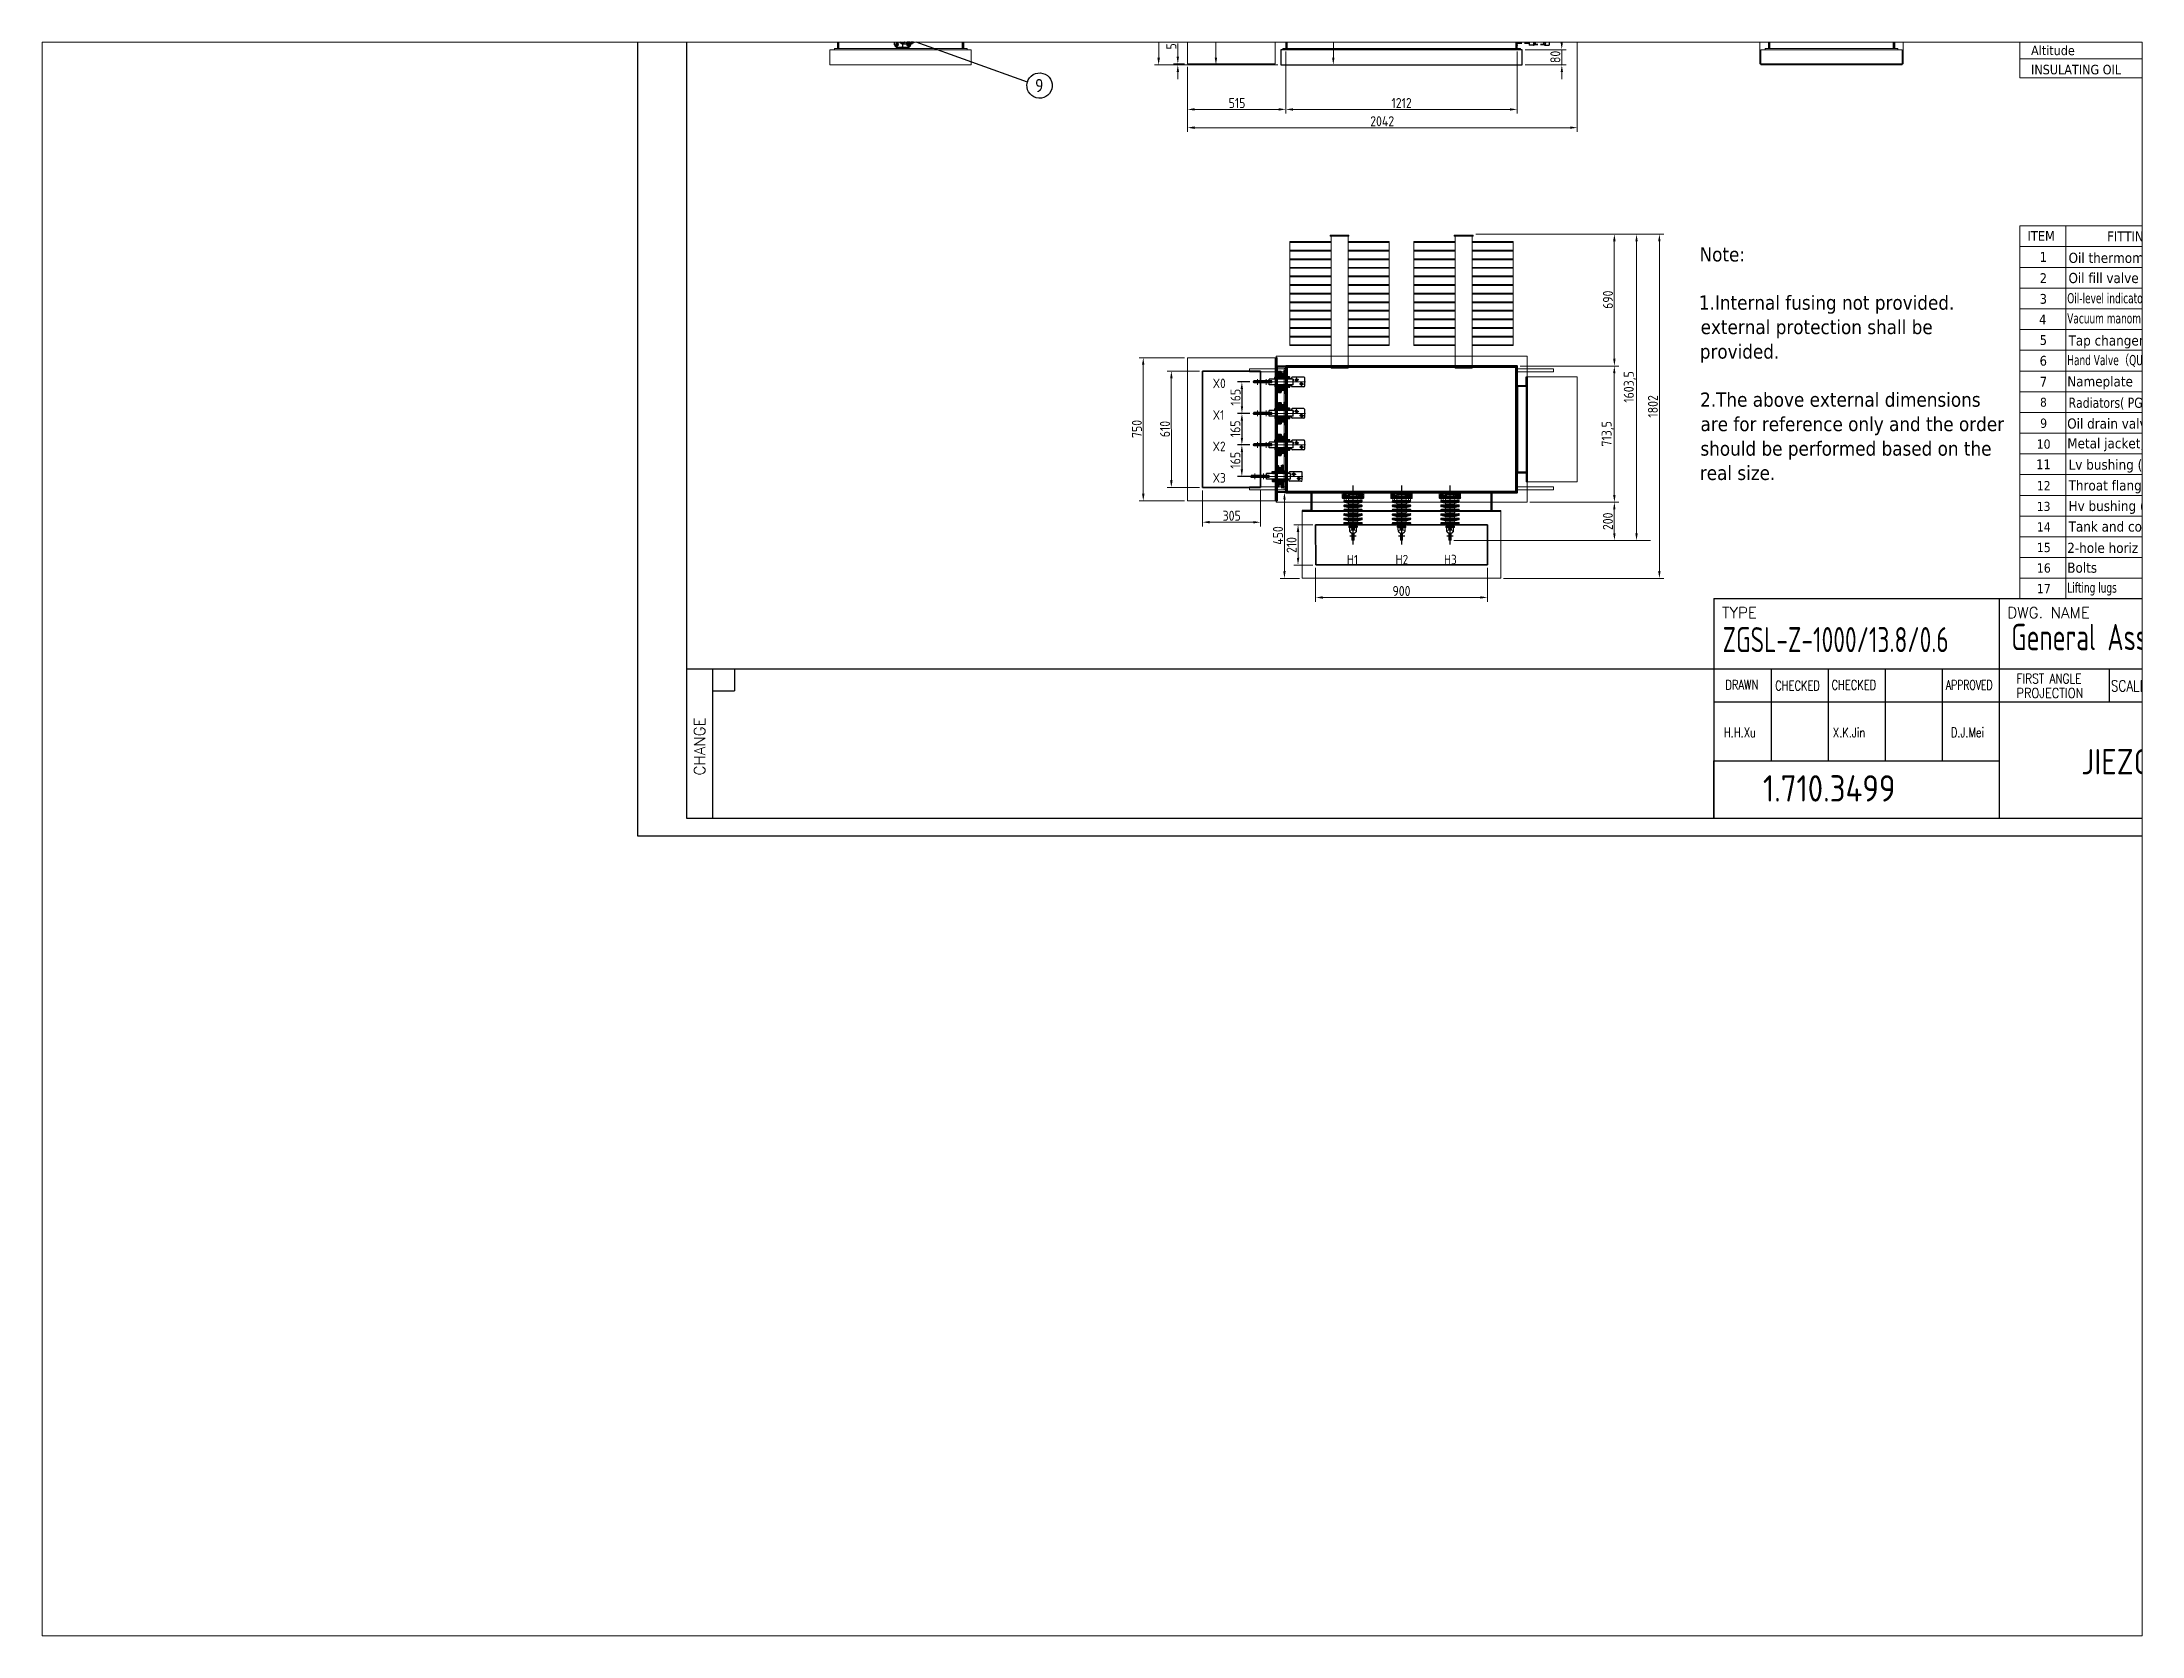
# Paper-space layout '布局1' of a CAD drawing. Header units: millimetres. Extents: x 26 to 231, y 20 to 176.
# The model-space entities are those that its viewports show. They can reach past a viewport. Long polylines and large blocks are cut down to what shows.
import ezdxf

# ---------------------------------------------------------------- set-up
doc = ezdxf.new("R2010")
doc.units = ezdxf.units.MM
for name, pattern in [('CENTER', [50.8, 31.75, -6.35, 6.35, -6.35]), ('DASHDOT', [25.4, 12.7, -6.35, 0, -6.35]), ('DASHED', [19.05, 12.7, -6.35]), ('HIDDEN', [9.525, 6.35, -3.175])]:
    doc.linetypes.add(name, pattern=pattern)
doc.layers.get('0').update_dxf_attribs({"color": 1, "linetype": 'DASHDOT'})
for name, color, linetype in [('01粗实线', 7, 'Continuous'), ('1', 4, 'Continuous'), ('2', 3, 'Continuous'), ('5尺寸标注层', 3, 'Continuous'), ('6文字层', 3, 'Continuous'), ('PDF_几何图形', 7, 'Continuous'), ('细线', 1, 'Continuous')]:
    doc.layers.add(name, color=color, linetype=linetype)
for name, color, linetype, lineweight in [('1粗实线', 4, 'Continuous', 40), ('1轮廓实线层', 7, 'Continuous', 0), ('2虚线层', 6, 'DASHED', 35), ('中心线', 1, 'CENTER', 20), ('粗实线', 7, 'Continuous', 25), ('细实线', 3, 'Continuous', 35), ('铁心', 3, 'Continuous', 0)]:
    doc.layers.add(name, color=color, linetype=linetype, lineweight=lineweight)
doc.styles.add('ROMANS', font='romans.shx', dxfattribs={"bigfont": 'whgtxt.shx'})
doc.styles.get("Standard").update_dxf_attribs({"font": 'gbenor.shx', "bigfont": 'gbcbig.shx'})
doc.styles.add('Tahoma$001', font='tahoma.ttf', dxfattribs={"height": 2.159784})

psp = doc.layouts.new('布局1')

msp = doc.modelspace()

# ---------------------------------------------------------------- texts
at = {"color": 4, "extrusion": (-0.004685, -0.017452, 0.999837), "width": 0.8}
msp.add_text('ZGSL-Z-1000/13.8/0.6', height=131.1, rotation=15.0301, dxfattribs=at).set_placement((9326, 5431, -83))
at = {"color": 4, "extrusion": (-0.004685, -0.017452, 0.999837)}
msp.add_text('1.710.3499', height=138, rotation=15.0301, dxfattribs=at).set_placement((9733, 4730, -83))
at = {"layer": '01粗实线', "color": 3, "ltscale": 2, "extrusion": (-0.004685, -0.017452, 0.999837)}
for p in [(6552, 6025), (6594, 5865), (6637, 5706)]:
    msp.add_text('165', height=52.5, rotation=105.0301, dxfattribs=at).set_placement(p)
at = {"layer": '1', "color": 4, "extrusion": (-0.004685, -0.017452, 0.999837), "width": 0.8}
msp.add_text('General Assembly Drawing', height=138, rotation=15.0301, dxfattribs=at).set_placement((10784, 5833, -83))
at = {"layer": '1'}
msp.add_text('JIEZOU POWER', height=132.48, dxfattribs=at).set_placement((12294, 2188, 11))
at = {"layer": '1轮廓实线层', "color": 3, "ltscale": 2, "extrusion": (-0.004685, -0.017452, 0.999837)}
for s, rotation, p in [('5', 105.0301, (5744, 7739)), ('80', 105.0301, (7705, 8192)), ('515', 15.0301, (6088, 7514)), ('1212', 15.0301, (6912, 7735)), ('2042', 15.0301, (6829, 7614)), ('690', 105.0301, (8305, 7020)), ('1603,5', 105.0301, (8538, 6574)), ('750', 105.0301, (6097, 5727)), ('610', 105.0301, (6238, 5769)), ('713,5', 105.0301, (8485, 6322)), ('305', 15.0301, (6618, 5418)), ('200', 105.0301, (8605, 5901))]:
    msp.add_text(s, height=52.5, rotation=rotation, dxfattribs=at).set_placement(p)
at = {"layer": '1轮廓实线层', "color": 3, "ltscale": 2, "extrusion": (-0.004685, -0.017452, 0.999837), "char_height": 52.5, "attachment_point": 5}
for s, insert, text_direction in [('1802', (10050, 4115, 119), (-8.2e-05, 0.999848, 0.017452)), ('450', (8086, 3439, 98), (-8.2e-05, 0.999848, 0.017452)), ('210', (8157, 3389, 97), (-8.2e-05, 0.999848, 0.017452)), ('900', (8733, 3148, 96), (0.999989, 0, 0.004686))]:
    msp.add_mtext(s, dxfattribs=dict(at, insert=insert, text_direction=text_direction))
at = {"layer": '2', "extrusion": (-0.004685, -0.017452, 0.999837), "style": 'ROMANS'}
for s, rotation, p in [('TYPE', 15.0301, (9277, 5602, -83)), ('DWG. NAME', 15.0301, (10721, 5990, -83)), ('CHANGE', 105.0301, (4345, 3425, -83))]:
    msp.add_text(s, height=57.5, rotation=rotation, dxfattribs=at).set_placement(p)
for s, height, width, p in [('DRAWN', 50.6, 0.75, (9391, 5245, -83)), ('CHECKED', 50.6, 0.75, (9644, 5309, -83)), ('CHECKED', 50.6, 0.75, (9928, 5389, -83)), ('APPROVED', 50.6, 0.7, (10507, 5544, -83)), ('FIRST ANGLE', 50.6, 0.8, (10856, 5672, -83)), ('SCALE', 57.5, 0.8, (11344, 5760, -83)), ('PROJECTION', 50.6, 0.86, (10875, 5599, -83)), ('H.H.Xu', 50.6, 0.75, (9448, 5002, -83)), ('X.K.Jin', 50.6, 0.75, (10000, 5150, -83)), ('D.J.Mei', 50.6, 0.75, (10596, 5311, -83))]:
    msp.add_text(s, height=height, rotation=15.0301, dxfattribs=dict(at, width=width)).set_placement(p)
at = {"layer": '5尺寸标注层', "ltscale": 2, "extrusion": (-0.004685, -0.017452, 0.999837)}
msp.add_text('9', height=69.1, rotation=15.0301, dxfattribs=at).set_placement((5087, 7330, -83))
at = {"layer": '6文字层', "lineweight": -3, "ltscale": 2, "extrusion": (-0.004685, -0.017452, 0.999837), "style": 'Tahoma$001'}
for s, height, p in [('Note:', 74.6, (8679, 7378, 33)), ('1.Internal fusing not provided.', 74.64, (8741, 7133, 33)), ('external protection shall be', 74.64, (8783, 7012, 33)), ('provided.', 74.6, (8812, 6887, 33)), ('2.The above external dimensions', 74.64, (8879, 6644, 33)), ('are for reference only and the order', 74.64, (8914, 6521, 33)), ('should be performed based on the', 74.64, (8947, 6397, 33)), ('real size.', 74.6, (8977, 6273, 33))]:
    msp.add_text(s, height=height, rotation=15.0301, dxfattribs=at).set_placement(p)
at = {"layer": '细线', "color": 3, "linetype": 'ByBlock', "lineweight": -3, "extrusion": (-0.004685, -0.017452, 0.999837)}
for s, p in [('X0', (6388, 6089, 762)), ('X1', (6431, 5929, 762)), ('X2', (6473, 5770, 762)), ('X3', (6516, 5611, 762)), ('H1', (7306, 5380, 762)), ('H2', (7552, 5446, 762)), ('H3', (7797, 5512, 762))]:
    msp.add_text(s, height=50, rotation=15.0301, dxfattribs=at).set_placement(p)
at = {"layer": '铁心', "extrusion": (-0.004685, -0.017452, 0.999837), "style": 'Tahoma$001'}
for s, height, p in [('Impedance', 49.7, (10050, 8967, -83)), ('Altitude ', 49.7, (10076, 8870, -83)), ('INSULATING OIL', 49.75, (10102, 8773, -83)), ('ITEM', 50.7, (10310, 7926, -83)), ('FITTINGS AND DESCRIPTIONS', 51.52, (10714, 8032, -83)), ('1', 51.3, (10400, 7836, -83)), ('Oil thermometer（BWS-70 ）', 53.24, (10548, 7870, -83)), ('2', 51.3, (10429, 7729, -83)), ("Oil fill valve（1''）", 53.24, (10575, 7768, -83)), ('3', 51.3, (10457, 7624, -83)), ('4', 51.3, (10482, 7519, -83)), ('5', 51.3, (10513, 7416, -83)), ('Tap changer (WSLⅡ3-63/20-6×5)', 53.24, (10660, 7452, -83)), ('6', 51.3, (10541, 7311, -83)), ('7', 51.3, (10570, 7205, -83)), ('Nameplate', 53.2, (10709, 7243, -83)), ('8', 46.9, (10599, 7104, -83)), ('9', 48.6, (10628, 6997, -83)), ("Oil drain valve（1''）", 53.24, (10766, 7030, -83)), ('10', 48.3, (10639, 6887, -83)), ('Metal jacket, h.v & l.v ', 53.24, (10793, 6930, -83)), ('11', 51.3, (10664, 6782, -83)), ('Lv bushing (1.0KV  1600A)', 53.24, (10829, 6824, -83)), ('12', 48.1, (10696, 6677, -83)), ('Throat flange,h.v & l.v ', 53.24, (10857, 6719, -83)), ('13', 47.7, (10724, 6572, -83)), ('Hv bushing ( TG-15/208)', 53.24, (10885, 6615, -83)), ('14', 48.6, (10752, 6468, -83)), ('Tank and cover assembly', 53.24, (10913, 6511, -83)), ('15', 48.6, (10780, 6364, -83)), ('2-hole horiz nema grd pad', 53.24, (10935, 6401, -83)), ('16', 48.6, (10808, 6260, -83)), ('Bolts', 53.2, (10962, 6301, -83)), ('17', 48.6, (10836, 6156, -83))]:
    msp.add_text(s, height=height, rotation=15.0301, dxfattribs=at).set_placement(p)
for s, width, p in [('Oil-level indicator（QUALITROL No.020-031-01 ）', 0.75, (10596, 7664, -83)), ('Vacuum manometer（YZ-70）', 0.75, (10623, 7562, -83)), ('Hand Valve（QUALITROL No.201-020-08）', 0.75, (10680, 7351, -83)), ('Radiators( PG1000-14/520  )', 0.9, (10745, 7137, -83)), ('Lifting lugs', 0.75, (10989, 6200, -83))]:
    msp.add_text(s, height=53.24, rotation=15.0301, dxfattribs=dict(at, width=width)).set_placement(p)

# ---------------------------------------------------------------- linework, layer by layer
at = {"color": 7, "linetype": 'Continuous', "lineweight": 15, "extrusion": (-0.004685, -0.017452, 0.999837)}
for p, q in [((8409, 3663, 103), (8409, 3668, 103)), ((8409, 3668, 103), (8550, 3668, 104)), ((8550, 3663, 104), (8409, 3663, 103)), ((8423, 3662, 103), (8423, 3652, 103)), ((8423, 3662, 103), (8438, 3662, 103)), ((8423, 3652, 103), (8423, 3646, 103)), ((8423, 3652, 103), (8438, 3652, 103)), ((8423, 3646, 103), (8423, 3645, 103)), ((8423, 3646, 103), (8438, 3646, 103)), ((8442, 3646, 103), (8423, 3646, 103)), ((8423, 3645, 103), (8423, 3645, 103)), ((8423, 3645, 103), (8423, 3637, 103)), ((8423, 3637, 103), (8423, 3636, 103)), ((8423, 3637, 103), (8438, 3637, 103)), ((8438, 3637, 103), (8423, 3637, 103)), ((8423, 3635, 103), (8423, 3637, 103)), ((8438, 3633, 103), (8426, 3633, 103)), ((8426, 3632, 103), (8433, 3632, 103)), ((8433, 3663, 103), (8433, 3662, 103)), ((8433, 3633, 103), (8433, 3618, 103)), ((8438, 3662, 103), (8438, 3651, 103)), ((8438, 3652, 103), (8438, 3641, 103)), ((8438, 3651, 103), (8442, 3651, 103)), ((8438, 3646, 103), (8442, 3646, 103)), ((8442, 3642, 103), (8438, 3642, 103)), ((8438, 3641, 103), (8442, 3641, 103)), ((8438, 3637, 103), (8442, 3637, 103)), ((8438, 3637, 103), (8438, 3636, 103)), ((8438, 3636, 103), (8521, 3636, 103)), ((8438, 3633, 103), (8438, 3636, 103)), ((8521, 3633, 103), (8438, 3633, 103)), ((8442, 3651, 103), (8442, 3646, 103)), ((8442, 3651, 103), (8455, 3651, 103)), ((8442, 3642, 103), (8442, 3637, 103)), ((8442, 3642, 103), (8455, 3642, 103)), ((8443, 3651, 103), (8443, 3663, 104)), ((8443, 3618, 103), (8443, 3633, 103)), ((8443, 3632, 103), (8453, 3632, 103)), ((8453, 3633, 103), (8453, 3632, 103)), ((8455, 3632, 103), (8453, 3632, 103)), ((8455, 3662, 104), (8455, 3651, 103)), ((8455, 3662, 104), (8521, 3662, 104)), ((8455, 3653, 103), (8455, 3642, 103)), ((8455, 3653, 103), (8521, 3653, 104)), ((8455, 3633, 103), (8455, 3624, 103)), ((8504, 3624, 103), (8504, 3633, 103)), ((8516, 3632, 103), (8504, 3632, 103)), ((8516, 3663, 104), (8516, 3662, 104)), ((8516, 3633, 103), (8516, 3618, 103)), ((8521, 3662, 104), (8535, 3662, 104)), ((8521, 3653, 104), (8521, 3636, 103)), ((8521, 3653, 104), (8535, 3653, 104)), ((8521, 3645, 104), (8535, 3645, 104)), ((8521, 3633, 103), (8521, 3636, 103)), ((8521, 3636, 103), (8535, 3636, 103)), ((8532, 3633, 103), (8521, 3633, 103)), ((8526, 3662, 104), (8526, 3663, 104)), ((8526, 3618, 103), (8526, 3633, 103)), ((8532, 3632, 103), (8526, 3632, 103)), ((8535, 3662, 104), (8535, 3653, 104)), ((8535, 3653, 104), (8535, 3636, 103)), ((8535, 3645, 104), (8535, 3646, 104)), ((8535, 3635, 103), (8535, 3636, 103)), ((8550, 3668, 104), (8550, 3663, 104)), ((8663, 3663, 105), (8663, 3668, 105)), ((8663, 3668, 105), (8804, 3668, 105)), ((8804, 3663, 105), (8663, 3663, 105)), ((8677, 3662, 105), (8677, 3652, 104)), ((8677, 3662, 105), (8692, 3662, 105)), ((8677, 3652, 104), (8677, 3646, 104)), ((8677, 3652, 104), (8692, 3652, 104)), ((8677, 3646, 104), (8677, 3645, 104)), ((8677, 3646, 104), (8692, 3646, 104)), ((8696, 3646, 104), (8677, 3646, 104)), ((8677, 3645, 104), (8677, 3645, 104)), ((8677, 3645, 104), (8677, 3637, 104)), ((8677, 3637, 104), (8677, 3636, 104)), ((8677, 3637, 104), (8692, 3637, 104)), ((8692, 3637, 104), (8677, 3637, 104)), ((8677, 3635, 104), (8677, 3637, 104)), ((8692, 3633, 104), (8680, 3633, 104)), ((8680, 3632, 104), (8687, 3632, 104)), ((8687, 3663, 105), (8687, 3662, 105)), ((8687, 3633, 104), (8687, 3618, 104)), ((8692, 3662, 105), (8692, 3651, 104)), ((8692, 3652, 104), (8692, 3641, 104)), ((8692, 3651, 104), (8696, 3651, 104)), ((8692, 3646, 104), (8696, 3646, 104)), ((8696, 3642, 104), (8692, 3642, 104)), ((8692, 3641, 104), (8696, 3641, 104)), ((8692, 3637, 104), (8696, 3637, 104)), ((8692, 3637, 104), (8692, 3636, 104)), ((8692, 3636, 104), (8775, 3636, 105)), ((8692, 3633, 104), (8692, 3636, 104)), ((8775, 3633, 105), (8692, 3633, 104)), ((8696, 3651, 104), (8696, 3646, 104)), ((8696, 3651, 104), (8709, 3651, 105)), ((8696, 3642, 104), (8696, 3637, 104)), ((8696, 3642, 104), (8709, 3642, 104)), ((8697, 3651, 104), (8697, 3663, 105)), ((8697, 3618, 104), (8697, 3633, 104)), ((8697, 3632, 104), (8707, 3632, 104)), ((8707, 3633, 104), (8707, 3632, 104)), ((8709, 3632, 104), (8707, 3632, 104)), ((8709, 3662, 105), (8709, 3651, 105)), ((8709, 3662, 105), (8775, 3662, 105)), ((8709, 3653, 105), (8709, 3642, 104)), ((8709, 3653, 105), (8775, 3653, 105)), ((8709, 3633, 104), (8709, 3624, 104)), ((8758, 3624, 104), (8758, 3633, 104)), ((8770, 3632, 104), (8758, 3632, 104)), ((8770, 3663, 105), (8770, 3662, 105)), ((8770, 3633, 105), (8770, 3618, 104)), ((8775, 3662, 105), (8789, 3662, 105)), ((8775, 3653, 105), (8775, 3636, 105)), ((8775, 3653, 105), (8789, 3653, 105)), ((8775, 3645, 105), (8789, 3645, 105)), ((8775, 3633, 105), (8775, 3636, 105)), ((8775, 3636, 105), (8789, 3636, 105)), ((8786, 3633, 105), (8775, 3633, 105)), ((8780, 3662, 105), (8780, 3663, 105)), ((8780, 3618, 104), (8780, 3633, 105)), ((8786, 3632, 105), (8780, 3632, 105)), ((8789, 3662, 105), (8789, 3653, 105)), ((8789, 3653, 105), (8789, 3636, 105)), ((8789, 3645, 105), (8789, 3646, 105)), ((8789, 3635, 105), (8789, 3636, 105)), ((8804, 3668, 105), (8804, 3663, 105)), ((8917, 3663, 106), (8917, 3668, 106)), ((8917, 3668, 106), (9058, 3668, 106)), ((9058, 3663, 106), (8917, 3663, 106)), ((8931, 3662, 106), (8931, 3652, 106)), ((8931, 3662, 106), (8946, 3662, 106)), ((8931, 3652, 106), (8931, 3646, 105)), ((8931, 3652, 106), (8946, 3652, 106)), ((8931, 3646, 105), (8931, 3645, 105)), ((8931, 3646, 105), (8946, 3646, 106)), ((8950, 3646, 106), (8931, 3646, 106)), ((8931, 3645, 105), (8931, 3645, 105)), ((8931, 3645, 105), (8931, 3637, 105)), ((8931, 3637, 105), (8931, 3636, 105)), ((8931, 3637, 105), (8946, 3637, 105)), ((8946, 3637, 105), (8931, 3637, 105)), ((8931, 3635, 105), (8931, 3637, 105)), ((8946, 3633, 105), (8934, 3633, 105)), ((8934, 3632, 105), (8941, 3632, 105)), ((8941, 3663, 106), (8941, 3662, 106)), ((8941, 3633, 105), (8941, 3618, 105)), ((8946, 3662, 106), (8946, 3651, 106)), ((8946, 3652, 106), (8946, 3641, 105)), ((8946, 3651, 106), (8950, 3651, 106)), ((8946, 3646, 106), (8950, 3646, 106)), ((8950, 3642, 106), (8946, 3642, 105)), ((8946, 3641, 105), (8950, 3641, 105)), ((8946, 3637, 105), (8950, 3637, 105)), ((8946, 3637, 105), (8946, 3636, 105)), ((8946, 3636, 105), (9029, 3636, 106)), ((8946, 3633, 105), (8946, 3636, 105)), ((9029, 3633, 106), (8946, 3633, 105)), ((8950, 3651, 106), (8950, 3646, 106)), ((8950, 3651, 106), (8963, 3651, 106)), ((8950, 3642, 106), (8950, 3637, 105)), ((8950, 3642, 106), (8963, 3642, 106)), ((8951, 3651, 106), (8951, 3663, 106)), ((8951, 3618, 105), (8951, 3633, 105)), ((8951, 3632, 105), (8961, 3632, 105)), ((8961, 3633, 105), (8961, 3632, 105)), ((8963, 3632, 105), (8961, 3632, 105)), ((8963, 3662, 106), (8963, 3651, 106)), ((8963, 3662, 106), (9029, 3662, 106)), ((8963, 3653, 106), (8963, 3642, 106)), ((8963, 3653, 106), (9029, 3653, 106)), ((8963, 3633, 105), (8963, 3624, 105)), ((9012, 3624, 105), (9012, 3633, 106)), ((9024, 3632, 106), (9012, 3632, 106)), ((9024, 3663, 106), (9024, 3662, 106)), ((9024, 3633, 106), (9024, 3618, 105)), ((9029, 3662, 106), (9043, 3662, 106)), ((9029, 3653, 106), (9029, 3636, 106)), ((9029, 3653, 106), (9043, 3653, 106)), ((9029, 3645, 106), (9043, 3645, 106)), ((9029, 3633, 106), (9029, 3636, 106)), ((9029, 3636, 106), (9043, 3636, 106)), ((9040, 3633, 106), (9029, 3633, 106)), ((9034, 3662, 106), (9034, 3663, 106)), ((9034, 3618, 105), (9034, 3633, 106)), ((9040, 3632, 106), (9034, 3632, 106)), ((9043, 3662, 106), (9043, 3653, 106)), ((9043, 3653, 106), (9043, 3636, 106)), ((9043, 3645, 106), (9043, 3646, 106)), ((9043, 3635, 106), (9043, 3636, 106)), ((9058, 3668, 106), (9058, 3663, 106)), ((8431, 3619, 103), (8431, 3615, 103)), ((8431, 3596, 102), (8431, 3592, 102)), ((8431, 3573, 102), (8431, 3569, 102)), ((8431, 3550, 101), (8431, 3546, 101)), ((8431, 3527, 101), (8431, 3523, 101)), ((8438, 3618, 103), (8433, 3618, 103)), ((8434, 3612, 103), (8452, 3608, 103)), ((8524, 3599, 103), (8434, 3599, 102)), ((8434, 3589, 102), (8452, 3585, 102)), ((8524, 3576, 102), (8434, 3576, 102)), ((8434, 3566, 102), (8452, 3562, 102)), ((8524, 3553, 102), (8434, 3553, 102)), ((8434, 3543, 101), (8452, 3539, 101)), ((8524, 3530, 102), (8434, 3530, 101)), ((8434, 3520, 101), (8452, 3516, 101)), ((8443, 3618, 103), (8438, 3618, 103)), ((8516, 3622, 103), (8443, 3622, 103)), ((8455, 3624, 103), (8455, 3622, 103)), ((8455, 3622, 103), (8455, 3622, 103)), ((8457, 3600, 102), (8456, 3599, 102)), ((8457, 3577, 102), (8456, 3576, 102)), ((8457, 3554, 102), (8456, 3553, 102)), ((8457, 3531, 101), (8456, 3530, 101)), ((8457, 3601, 102), (8457, 3600, 102)), ((8457, 3578, 102), (8457, 3577, 102)), ((8457, 3555, 102), (8457, 3554, 102)), ((8457, 3532, 101), (8457, 3531, 101)), ((8502, 3600, 103), (8502, 3601, 103)), ((8502, 3599, 103), (8502, 3600, 103)), ((8502, 3577, 102), (8502, 3578, 102)), ((8502, 3576, 102), (8502, 3577, 102)), ((8502, 3554, 102), (8502, 3555, 102)), ((8502, 3553, 102), (8502, 3554, 102)), ((8502, 3531, 101), (8502, 3532, 102)), ((8502, 3530, 101), (8502, 3531, 101)), ((8504, 3622, 103), (8504, 3624, 103)), ((8504, 3622, 103), (8504, 3622, 103)), ((8507, 3608, 103), (8525, 3612, 103)), ((8507, 3585, 102), (8525, 3589, 103)), ((8507, 3562, 102), (8525, 3566, 102)), ((8507, 3539, 102), (8525, 3543, 102)), ((8507, 3516, 101), (8525, 3520, 101)), ((8521, 3618, 103), (8516, 3618, 103)), ((8526, 3618, 103), (8521, 3618, 103)), ((8527, 3615, 103), (8527, 3619, 103)), ((8527, 3592, 103), (8527, 3596, 103)), ((8527, 3569, 102), (8527, 3573, 102)), ((8527, 3546, 102), (8527, 3550, 102)), ((8527, 3523, 101), (8527, 3527, 102)), ((8685, 3619, 104), (8685, 3615, 104)), ((8685, 3596, 103), (8685, 3592, 103)), ((8685, 3573, 103), (8685, 3569, 103)), ((8685, 3550, 103), (8685, 3546, 103)), ((8685, 3527, 102), (8685, 3523, 102)), ((8692, 3618, 104), (8687, 3618, 104)), ((8688, 3612, 104), (8706, 3608, 104)), ((8778, 3599, 104), (8688, 3599, 104)), ((8688, 3589, 103), (8706, 3585, 103)), ((8778, 3576, 104), (8688, 3576, 103)), ((8688, 3566, 103), (8706, 3562, 103)), ((8778, 3553, 103), (8688, 3553, 103)), ((8688, 3543, 103), (8706, 3539, 103)), ((8778, 3530, 103), (8688, 3530, 102)), ((8688, 3520, 102), (8706, 3516, 102)), ((8697, 3618, 104), (8692, 3618, 104)), ((8770, 3622, 104), (8697, 3622, 104)), ((8709, 3624, 104), (8709, 3622, 104)), ((8709, 3622, 104), (8709, 3622, 104)), ((8711, 3600, 104), (8710, 3599, 104)), ((8711, 3577, 103), (8710, 3576, 103)), ((8711, 3554, 103), (8710, 3553, 103)), ((8711, 3531, 102), (8710, 3530, 102)), ((8711, 3601, 104), (8711, 3600, 104)), ((8711, 3578, 103), (8711, 3577, 103)), ((8711, 3555, 103), (8711, 3554, 103)), ((8711, 3532, 102), (8711, 3531, 102)), ((8756, 3600, 104), (8756, 3601, 104)), ((8756, 3599, 104), (8756, 3600, 104)), ((8756, 3577, 103), (8756, 3578, 103)), ((8756, 3576, 103), (8756, 3577, 103)), ((8756, 3554, 103), (8756, 3555, 103)), ((8756, 3553, 103), (8756, 3554, 103)), ((8756, 3531, 103), (8756, 3532, 103)), ((8756, 3530, 103), (8756, 3531, 103)), ((8758, 3622, 104), (8758, 3624, 104)), ((8758, 3622, 104), (8758, 3622, 104)), ((8761, 3608, 104), (8779, 3612, 104)), ((8761, 3585, 104), (8779, 3589, 104)), ((8761, 3562, 103), (8779, 3566, 103)), ((8761, 3539, 103), (8779, 3543, 103)), ((8761, 3516, 102), (8779, 3520, 103)), ((8775, 3618, 104), (8770, 3618, 104)), ((8780, 3618, 104), (8775, 3618, 104)), ((8781, 3615, 104), (8781, 3619, 104)), ((8781, 3592, 104), (8781, 3596, 104)), ((8781, 3569, 103), (8781, 3573, 104)), ((8781, 3546, 103), (8781, 3550, 103)), ((8781, 3523, 103), (8781, 3527, 103)), ((8939, 3619, 105), (8939, 3615, 105)), ((8939, 3596, 105), (8939, 3592, 105)), ((8939, 3573, 104), (8939, 3569, 104)), ((8939, 3550, 104), (8939, 3546, 104)), ((8939, 3527, 103), (8939, 3523, 103)), ((8946, 3618, 105), (8941, 3618, 105)), ((8942, 3612, 105), (8960, 3608, 105)), ((9032, 3599, 105), (8942, 3599, 105)), ((8942, 3589, 105), (8960, 3585, 105)), ((9032, 3576, 105), (8942, 3576, 104)), ((8942, 3566, 104), (8960, 3562, 104)), ((9032, 3553, 104), (8942, 3553, 104)), ((8942, 3543, 104), (8960, 3539, 104)), ((9032, 3530, 104), (8942, 3530, 104)), ((8942, 3520, 103), (8960, 3516, 103)), ((8951, 3618, 105), (8946, 3618, 105)), ((9024, 3622, 106), (8951, 3622, 105)), ((8963, 3624, 105), (8963, 3622, 105)), ((8963, 3622, 105), (8963, 3622, 105)), ((8965, 3600, 105), (8964, 3599, 105)), ((8965, 3577, 104), (8964, 3576, 104)), ((8965, 3554, 104), (8964, 3553, 104)), ((8965, 3531, 104), (8964, 3530, 104)), ((8965, 3601, 105), (8965, 3600, 105)), ((8965, 3578, 104), (8965, 3577, 104)), ((8965, 3555, 104), (8965, 3554, 104)), ((8965, 3532, 104), (8965, 3531, 104)), ((9010, 3600, 105), (9010, 3601, 105)), ((9010, 3599, 105), (9010, 3600, 105)), ((9010, 3577, 105), (9010, 3578, 105)), ((9010, 3576, 105), (9010, 3577, 105)), ((9010, 3554, 104), (9010, 3555, 104)), ((9010, 3553, 104), (9010, 3554, 104)), ((9010, 3531, 104), (9010, 3532, 104)), ((9010, 3530, 104), (9010, 3531, 104)), ((9012, 3622, 105), (9012, 3624, 105)), ((9012, 3622, 105), (9012, 3622, 105)), ((9015, 3608, 105), (9033, 3612, 105)), ((9015, 3585, 105), (9033, 3589, 105)), ((9015, 3562, 104), (9033, 3566, 105)), ((9015, 3539, 104), (9033, 3543, 104)), ((9015, 3516, 104), (9033, 3520, 104)), ((9029, 3618, 105), (9024, 3618, 105)), ((9034, 3618, 105), (9029, 3618, 105)), ((9035, 3615, 105), (9035, 3619, 106)), ((9035, 3592, 105), (9035, 3596, 105)), ((9035, 3569, 105), (9035, 3573, 105)), ((9035, 3546, 104), (9035, 3550, 104)), ((9035, 3523, 104), (9035, 3527, 104)), ((8431, 3504, 101), (8431, 3500, 101)), ((8524, 3507, 101), (8434, 3507, 101)), ((8434, 3498, 101), (8459, 3491, 101)), ((8457, 3508, 101), (8456, 3507, 101)), ((8457, 3509, 101), (8457, 3508, 101)), ((8457, 3487, 100), (8457, 3483, 100)), ((8457, 3487, 100), (8479, 3487, 101)), ((8459, 3481, 100), (8479, 3481, 100)), ((8460, 3489, 101), (8460, 3487, 101)), ((8460, 3479, 100), (8460, 3468, 100)), ((8461, 3468, 100), (8460, 3468, 100)), ((8461, 3467, 100), (8498, 3467, 100)), ((8461, 3463, 100), (8461, 3468, 100)), ((8479, 3487, 101), (8502, 3487, 101)), ((8479, 3481, 100), (8500, 3481, 101)), ((8485, 3479, 100), (8485, 3479, 100)), ((8485, 3476, 100), (8485, 3476, 100)), ((8485, 3474, 100), (8485, 3474, 100)), ((8485, 3472, 100), (8485, 3472, 100)), ((8485, 3469, 100), (8485, 3469, 100)), ((8498, 3468, 100), (8498, 3479, 101)), ((8498, 3468, 100), (8498, 3463, 100)), ((8498, 3468, 100), (8498, 3468, 100)), ((8499, 3487, 101), (8499, 3489, 101)), ((8500, 3491, 101), (8525, 3498, 101)), ((8502, 3508, 101), (8502, 3509, 101)), ((8502, 3507, 101), (8502, 3508, 101)), ((8502, 3483, 101), (8502, 3487, 101)), ((8527, 3500, 101), (8527, 3504, 101)), ((8685, 3504, 102), (8685, 3500, 102)), ((8778, 3507, 102), (8688, 3507, 102)), ((8688, 3498, 102), (8713, 3491, 102)), ((8711, 3508, 102), (8710, 3507, 102)), ((8711, 3509, 102), (8711, 3508, 102)), ((8711, 3487, 102), (8711, 3483, 102)), ((8711, 3487, 102), (8733, 3487, 102)), ((8713, 3481, 102), (8733, 3481, 102)), ((8714, 3489, 102), (8714, 3487, 102)), ((8714, 3479, 102), (8714, 3468, 101)), ((8715, 3468, 101), (8714, 3468, 101)), ((8715, 3467, 101), (8752, 3467, 102)), ((8715, 3463, 101), (8715, 3468, 101)), ((8733, 3487, 102), (8756, 3487, 102)), ((8733, 3481, 102), (8754, 3481, 102)), ((8739, 3479, 102), (8739, 3479, 102)), ((8739, 3476, 102), (8739, 3476, 102)), ((8739, 3474, 102), (8739, 3474, 102)), ((8739, 3472, 102), (8739, 3472, 102)), ((8739, 3469, 102), (8739, 3469, 102)), ((8752, 3468, 102), (8752, 3479, 102)), ((8752, 3468, 102), (8752, 3463, 101)), ((8752, 3468, 102), (8752, 3468, 102)), ((8753, 3487, 102), (8753, 3489, 102)), ((8754, 3491, 102), (8779, 3498, 102)), ((8756, 3508, 102), (8756, 3509, 102)), ((8756, 3507, 102), (8756, 3508, 102)), ((8756, 3483, 102), (8756, 3487, 102)), ((8781, 3500, 102), (8781, 3504, 102)), ((8939, 3504, 103), (8939, 3500, 103)), ((9032, 3507, 104), (8942, 3507, 103)), ((8942, 3498, 103), (8967, 3491, 103)), ((8965, 3508, 103), (8964, 3507, 103)), ((8965, 3509, 103), (8965, 3508, 103)), ((8965, 3487, 103), (8965, 3483, 103)), ((8965, 3487, 103), (8987, 3487, 103)), ((8967, 3481, 103), (8987, 3481, 103)), ((8968, 3489, 103), (8968, 3487, 103)), ((8968, 3479, 103), (8968, 3468, 103)), ((8969, 3468, 103), (8968, 3468, 103)), ((8969, 3467, 103), (9006, 3467, 103)), ((8969, 3463, 102), (8969, 3468, 103)), ((8987, 3487, 103), (9010, 3487, 103)), ((8987, 3481, 103), (9008, 3481, 103)), ((8993, 3479, 103), (8993, 3479, 103)), ((8993, 3476, 103), (8993, 3476, 103)), ((8993, 3474, 103), (8993, 3474, 103)), ((8993, 3472, 103), (8993, 3472, 103)), ((8993, 3469, 103), (8993, 3469, 103)), ((9006, 3468, 103), (9006, 3479, 103)), ((9006, 3468, 103), (9006, 3463, 103)), ((9006, 3468, 103), (9006, 3468, 103)), ((9007, 3487, 103), (9007, 3489, 103)), ((9008, 3491, 103), (9033, 3498, 103)), ((9010, 3508, 103), (9010, 3509, 103)), ((9010, 3507, 103), (9010, 3508, 103)), ((9010, 3483, 103), (9010, 3487, 103)), ((9035, 3500, 103), (9035, 3504, 104))]:
    msp.add_line(p, q, dxfattribs=at)
at = {"color": 7, "linetype": 'HIDDEN', "lineweight": 0, "extrusion": (-0.004685, -0.017452, 0.999837)}
for p, q in [((8423, 3652, 103), (8423, 3646, 103)), ((8423, 3645, 103), (8423, 3646, 103)), ((8423, 3646, 103), (8423, 3645, 103)), ((8438, 3645, 103), (8423, 3645, 103)), ((8438, 3645, 103), (8423, 3645, 103)), ((8438, 3636, 103), (8423, 3636, 103)), ((8438, 3635, 103), (8423, 3635, 103)), ((8438, 3642, 103), (8426, 3642, 103)), ((8429, 3662, 103), (8429, 3651, 103)), ((8429, 3652, 103), (8429, 3641, 103)), ((8438, 3651, 103), (8429, 3651, 103)), ((8438, 3641, 103), (8429, 3641, 103)), ((8433, 3663, 103), (8433, 3659, 103)), ((8433, 3662, 103), (8433, 3633, 103)), ((8433, 3659, 103), (8526, 3659, 104)), ((8433, 3659, 103), (8433, 3643, 103)), ((8479, 3659, 104), (8433, 3659, 103)), ((8433, 3651, 103), (8433, 3646, 103)), ((8433, 3646, 103), (8433, 3642, 103)), ((8433, 3646, 103), (8433, 3642, 103)), ((8526, 3643, 104), (8433, 3643, 103)), ((8433, 3641, 103), (8433, 3637, 103)), ((8433, 3637, 103), (8433, 3633, 103)), ((8433, 3633, 103), (8433, 3632, 103)), ((8433, 3632, 103), (8438, 3632, 103)), ((8434, 3661, 103), (8524, 3661, 104)), ((8524, 3661, 104), (8434, 3661, 103)), ((8438, 3662, 103), (8455, 3662, 104)), ((8438, 3652, 103), (8504, 3652, 104)), ((8438, 3651, 103), (8438, 3645, 103)), ((8438, 3646, 103), (8438, 3646, 103)), ((8438, 3646, 103), (8438, 3645, 103)), ((8438, 3646, 103), (8438, 3642, 103)), ((8438, 3642, 103), (8438, 3645, 103)), ((8438, 3642, 103), (8438, 3645, 103)), ((8461, 3645, 103), (8438, 3645, 103)), ((8438, 3642, 103), (8438, 3645, 103)), ((8521, 3645, 104), (8438, 3645, 103)), ((8438, 3642, 103), (8438, 3642, 103)), ((8438, 3641, 103), (8438, 3635, 103)), ((8438, 3637, 103), (8438, 3636, 103)), ((8453, 3637, 103), (8438, 3637, 103)), ((8438, 3637, 103), (8438, 3632, 103)), ((8438, 3633, 103), (8438, 3636, 103)), ((8461, 3636, 103), (8438, 3636, 103)), ((8438, 3632, 103), (8438, 3635, 103)), ((8521, 3635, 103), (8438, 3635, 103)), ((8438, 3632, 103), (8443, 3632, 103)), ((8442, 3646, 103), (8453, 3646, 103)), ((8453, 3646, 103), (8442, 3646, 103)), ((8442, 3641, 103), (8453, 3641, 103)), ((8442, 3637, 103), (8453, 3637, 103)), ((8443, 3633, 103), (8443, 3651, 103)), ((8444, 3646, 103), (8444, 3651, 103)), ((8444, 3642, 103), (8444, 3646, 103)), ((8444, 3642, 103), (8444, 3646, 103)), ((8444, 3637, 103), (8444, 3641, 103)), ((8444, 3633, 103), (8444, 3637, 103)), ((8444, 3632, 103), (8444, 3633, 103)), ((8447, 3651, 103), (8447, 3645, 103)), ((8498, 3645, 103), (8447, 3645, 103)), ((8447, 3641, 103), (8447, 3635, 103)), ((8498, 3635, 103), (8447, 3635, 103)), ((8451, 3668, 104), (8451, 3663, 104)), ((8451, 3663, 104), (8451, 3659, 103)), ((8452, 3668, 104), (8452, 3664, 104)), ((8507, 3664, 104), (8452, 3664, 104)), ((8453, 3646, 103), (8453, 3651, 103)), ((8453, 3651, 103), (8453, 3646, 103)), ((8453, 3646, 103), (8453, 3642, 103)), ((8453, 3637, 103), (8453, 3642, 103)), ((8453, 3641, 103), (8453, 3637, 103)), ((8453, 3641, 103), (8498, 3641, 103)), ((8453, 3637, 103), (8453, 3633, 103)), ((8455, 3659, 103), (8526, 3659, 104)), ((8521, 3651, 104), (8455, 3651, 103)), ((8455, 3645, 103), (8521, 3645, 104)), ((8521, 3642, 103), (8455, 3642, 103)), ((8504, 3638, 103), (8455, 3638, 103)), ((8455, 3638, 103), (8455, 3633, 103)), ((8499, 3632, 103), (8455, 3632, 103)), ((8461, 3651, 103), (8461, 3645, 103)), ((8461, 3645, 103), (8512, 3645, 104)), ((8461, 3642, 103), (8461, 3636, 103)), ((8461, 3636, 103), (8512, 3636, 103)), ((8498, 3651, 104), (8498, 3645, 103)), ((8498, 3645, 103), (8521, 3645, 104)), ((8498, 3641, 103), (8498, 3635, 103)), ((8498, 3641, 103), (8505, 3641, 103)), ((8498, 3635, 103), (8521, 3635, 103)), ((8504, 3632, 103), (8499, 3632, 103)), ((8504, 3662, 104), (8504, 3651, 104)), ((8504, 3652, 104), (8504, 3641, 103)), ((8504, 3633, 103), (8504, 3638, 103)), ((8505, 3646, 104), (8505, 3651, 104)), ((8505, 3646, 104), (8521, 3646, 104)), ((8505, 3637, 103), (8505, 3641, 103)), ((8517, 3641, 103), (8505, 3641, 103)), ((8505, 3637, 103), (8521, 3637, 103)), ((8506, 3651, 104), (8506, 3645, 103)), ((8521, 3646, 104), (8506, 3646, 104)), ((8506, 3642, 103), (8506, 3636, 103)), ((8521, 3637, 103), (8506, 3637, 103)), ((8507, 3664, 104), (8507, 3668, 104)), ((8508, 3663, 104), (8508, 3668, 104)), ((8508, 3659, 104), (8508, 3663, 104)), ((8512, 3645, 104), (8512, 3651, 104)), ((8512, 3636, 103), (8512, 3642, 103)), ((8515, 3651, 104), (8515, 3642, 103)), ((8515, 3646, 104), (8515, 3642, 103)), ((8515, 3642, 103), (8515, 3633, 103)), ((8515, 3633, 103), (8515, 3632, 103)), ((8516, 3662, 104), (8516, 3633, 103)), ((8521, 3632, 103), (8516, 3632, 103)), ((8517, 3651, 104), (8517, 3646, 104)), ((8517, 3641, 103), (8517, 3637, 103)), ((8521, 3662, 104), (8521, 3651, 104)), ((8521, 3653, 104), (8521, 3642, 103)), ((8521, 3653, 104), (8521, 3645, 104)), ((8529, 3651, 104), (8521, 3651, 104)), ((8535, 3646, 104), (8521, 3646, 104)), ((8521, 3646, 104), (8521, 3642, 103)), ((8521, 3646, 104), (8521, 3645, 104)), ((8521, 3646, 104), (8535, 3646, 104)), ((8521, 3642, 103), (8521, 3645, 104)), ((8521, 3642, 103), (8521, 3645, 104)), ((8521, 3642, 103), (8521, 3645, 104)), ((8521, 3645, 104), (8535, 3645, 104)), ((8532, 3642, 104), (8521, 3642, 103)), ((8521, 3637, 103), (8521, 3633, 103)), ((8535, 3637, 103), (8521, 3637, 103)), ((8521, 3637, 103), (8521, 3635, 103)), ((8521, 3637, 103), (8535, 3637, 103)), ((8521, 3632, 103), (8521, 3635, 103)), ((8521, 3632, 103), (8521, 3635, 103)), ((8521, 3635, 103), (8535, 3635, 103)), ((8526, 3632, 103), (8521, 3632, 103)), ((8526, 3659, 104), (8526, 3663, 104)), ((8526, 3633, 103), (8526, 3662, 104)), ((8526, 3643, 104), (8526, 3659, 104)), ((8526, 3642, 104), (8526, 3651, 104)), ((8526, 3642, 104), (8526, 3646, 104)), ((8526, 3633, 103), (8526, 3642, 104)), ((8526, 3632, 103), (8526, 3633, 103)), ((8529, 3662, 104), (8529, 3651, 104)), ((8529, 3653, 104), (8529, 3642, 104)), ((8532, 3642, 104), (8532, 3642, 104)), ((8535, 3653, 104), (8535, 3645, 104)), ((8677, 3652, 104), (8677, 3646, 104)), ((8677, 3645, 104), (8677, 3646, 104)), ((8677, 3646, 104), (8677, 3645, 104)), ((8692, 3645, 104), (8677, 3645, 104)), ((8692, 3645, 104), (8677, 3645, 104)), ((8692, 3636, 104), (8677, 3636, 104)), ((8692, 3635, 104), (8677, 3635, 104)), ((8692, 3642, 104), (8680, 3642, 104)), ((8683, 3662, 105), (8683, 3651, 104)), ((8683, 3652, 104), (8683, 3641, 104)), ((8692, 3651, 104), (8683, 3651, 104)), ((8692, 3641, 104), (8683, 3641, 104)), ((8687, 3663, 105), (8687, 3659, 105)), ((8687, 3662, 105), (8687, 3633, 104)), ((8687, 3659, 105), (8780, 3659, 105)), ((8687, 3659, 105), (8687, 3643, 104)), ((8733, 3659, 105), (8687, 3659, 105)), ((8687, 3651, 104), (8687, 3646, 104)), ((8687, 3646, 104), (8687, 3642, 104)), ((8687, 3646, 104), (8687, 3642, 104)), ((8780, 3643, 105), (8687, 3643, 104)), ((8687, 3641, 104), (8687, 3637, 104)), ((8687, 3637, 104), (8687, 3633, 104)), ((8687, 3633, 104), (8687, 3632, 104)), ((8687, 3632, 104), (8692, 3632, 104)), ((8688, 3661, 105), (8778, 3661, 105)), ((8778, 3661, 105), (8688, 3661, 105)), ((8692, 3662, 105), (8709, 3662, 105)), ((8692, 3652, 104), (8758, 3652, 105)), ((8692, 3651, 104), (8692, 3645, 104)), ((8692, 3646, 104), (8692, 3646, 104)), ((8692, 3646, 104), (8692, 3645, 104)), ((8692, 3646, 104), (8692, 3642, 104)), ((8692, 3642, 104), (8692, 3645, 104)), ((8692, 3642, 104), (8692, 3645, 104)), ((8715, 3645, 104), (8692, 3645, 104)), ((8692, 3642, 104), (8692, 3645, 104)), ((8775, 3645, 105), (8692, 3645, 104)), ((8692, 3642, 104), (8692, 3642, 104)), ((8692, 3641, 104), (8692, 3635, 104)), ((8692, 3637, 104), (8692, 3636, 104)), ((8707, 3637, 104), (8692, 3637, 104)), ((8692, 3637, 104), (8692, 3632, 104)), ((8692, 3633, 104), (8692, 3636, 104)), ((8715, 3636, 104), (8692, 3636, 104)), ((8692, 3632, 104), (8692, 3635, 104)), ((8775, 3635, 105), (8692, 3635, 104)), ((8692, 3632, 104), (8697, 3632, 104)), ((8696, 3646, 104), (8707, 3646, 104)), ((8707, 3646, 104), (8696, 3646, 104)), ((8696, 3641, 104), (8707, 3641, 104)), ((8696, 3637, 104), (8707, 3637, 104)), ((8697, 3633, 104), (8697, 3651, 104)), ((8698, 3646, 104), (8698, 3651, 104)), ((8698, 3642, 104), (8698, 3646, 104)), ((8698, 3642, 104), (8698, 3646, 104)), ((8698, 3637, 104), (8698, 3641, 104)), ((8698, 3633, 104), (8698, 3637, 104)), ((8698, 3632, 104), (8698, 3633, 104)), ((8701, 3651, 104), (8701, 3645, 104)), ((8752, 3645, 105), (8701, 3645, 104)), ((8701, 3641, 104), (8701, 3635, 104)), ((8752, 3635, 104), (8701, 3635, 104)), ((8705, 3668, 105), (8705, 3663, 105)), ((8705, 3663, 105), (8705, 3659, 105)), ((8706, 3668, 105), (8706, 3664, 105)), ((8761, 3664, 105), (8706, 3664, 105)), ((8707, 3646, 104), (8707, 3651, 105)), ((8707, 3651, 105), (8707, 3646, 104)), ((8707, 3646, 104), (8707, 3642, 104)), ((8707, 3637, 104), (8707, 3642, 104)), ((8707, 3641, 104), (8707, 3637, 104)), ((8707, 3641, 104), (8752, 3641, 105)), ((8707, 3637, 104), (8707, 3633, 104)), ((8709, 3659, 105), (8780, 3659, 105)), ((8775, 3651, 105), (8709, 3651, 105)), ((8709, 3645, 104), (8775, 3645, 105)), ((8775, 3642, 105), (8709, 3642, 104)), ((8758, 3638, 105), (8709, 3638, 104)), ((8709, 3638, 104), (8709, 3633, 104)), ((8753, 3632, 104), (8709, 3632, 104)), ((8715, 3651, 105), (8715, 3645, 104)), ((8715, 3645, 104), (8766, 3645, 105)), ((8715, 3642, 104), (8715, 3636, 104)), ((8715, 3636, 104), (8766, 3636, 105)), ((8752, 3651, 105), (8752, 3645, 105)), ((8752, 3645, 105), (8775, 3645, 105)), ((8752, 3641, 105), (8752, 3635, 104)), ((8752, 3641, 105), (8759, 3641, 105)), ((8752, 3635, 104), (8775, 3635, 105)), ((8758, 3632, 104), (8753, 3632, 104)), ((8758, 3662, 105), (8758, 3651, 105)), ((8758, 3652, 105), (8758, 3641, 105)), ((8758, 3633, 104), (8758, 3638, 105)), ((8759, 3646, 105), (8759, 3651, 105)), ((8759, 3646, 105), (8775, 3646, 105)), ((8759, 3637, 105), (8759, 3641, 105)), ((8771, 3641, 105), (8759, 3641, 105)), ((8759, 3637, 105), (8775, 3637, 105)), ((8760, 3651, 105), (8760, 3645, 105)), ((8775, 3646, 105), (8760, 3646, 105)), ((8760, 3642, 105), (8760, 3636, 105)), ((8775, 3637, 105), (8760, 3637, 105)), ((8761, 3664, 105), (8761, 3668, 105)), ((8762, 3663, 105), (8762, 3668, 105)), ((8762, 3659, 105), (8762, 3663, 105)), ((8766, 3645, 105), (8766, 3651, 105)), ((8766, 3636, 105), (8766, 3642, 105)), ((8769, 3651, 105), (8769, 3642, 105)), ((8769, 3646, 105), (8769, 3642, 105)), ((8769, 3642, 105), (8769, 3633, 105)), ((8769, 3633, 105), (8769, 3632, 104)), ((8770, 3662, 105), (8770, 3633, 105)), ((8775, 3632, 105), (8770, 3632, 104)), ((8771, 3651, 105), (8771, 3646, 105)), ((8771, 3641, 105), (8771, 3637, 105)), ((8775, 3662, 105), (8775, 3651, 105)), ((8775, 3653, 105), (8775, 3642, 105)), ((8775, 3653, 105), (8775, 3645, 105)), ((8783, 3651, 105), (8775, 3651, 105)), ((8789, 3646, 105), (8775, 3646, 105)), ((8775, 3646, 105), (8775, 3642, 105)), ((8775, 3646, 105), (8775, 3645, 105)), ((8775, 3646, 105), (8789, 3646, 105)), ((8775, 3642, 105), (8775, 3645, 105)), ((8775, 3642, 105), (8775, 3645, 105)), ((8775, 3642, 105), (8775, 3645, 105)), ((8775, 3645, 105), (8789, 3645, 105)), ((8786, 3642, 105), (8775, 3642, 105)), ((8775, 3637, 105), (8775, 3633, 105)), ((8789, 3637, 105), (8775, 3637, 105)), ((8775, 3637, 105), (8775, 3635, 105)), ((8775, 3637, 105), (8789, 3637, 105)), ((8775, 3632, 105), (8775, 3635, 105)), ((8775, 3632, 105), (8775, 3635, 105)), ((8775, 3635, 105), (8789, 3635, 105)), ((8780, 3632, 105), (8775, 3632, 105)), ((8780, 3659, 105), (8780, 3663, 105)), ((8780, 3633, 105), (8780, 3662, 105)), ((8780, 3643, 105), (8780, 3659, 105)), ((8780, 3642, 105), (8780, 3651, 105)), ((8780, 3642, 105), (8780, 3646, 105)), ((8780, 3633, 105), (8780, 3642, 105)), ((8780, 3632, 105), (8780, 3633, 105)), ((8783, 3662, 105), (8783, 3651, 105)), ((8783, 3653, 105), (8783, 3642, 105)), ((8786, 3642, 105), (8786, 3642, 105)), ((8789, 3653, 105), (8789, 3645, 105)), ((8931, 3652, 106), (8931, 3646, 106)), ((8931, 3645, 105), (8931, 3646, 106)), ((8931, 3646, 105), (8931, 3645, 105)), ((8946, 3645, 106), (8931, 3645, 105)), ((8946, 3645, 106), (8931, 3645, 105)), ((8946, 3636, 105), (8931, 3636, 105)), ((8946, 3635, 105), (8931, 3635, 105)), ((8946, 3642, 105), (8934, 3642, 105)), ((8937, 3662, 106), (8937, 3651, 106)), ((8937, 3652, 106), (8937, 3641, 105)), ((8946, 3651, 106), (8937, 3651, 106)), ((8946, 3641, 105), (8937, 3641, 105)), ((8941, 3663, 106), (8941, 3659, 106)), ((8941, 3662, 106), (8941, 3633, 105)), ((8941, 3659, 106), (9034, 3659, 106)), ((8941, 3659, 106), (8941, 3643, 105)), ((8987, 3659, 106), (8941, 3659, 106)), ((8941, 3651, 106), (8941, 3646, 106)), ((8941, 3646, 106), (8941, 3642, 105)), ((8941, 3646, 106), (8941, 3642, 105)), ((9034, 3643, 106), (8941, 3643, 105)), ((8941, 3641, 105), (8941, 3637, 105)), ((8941, 3637, 105), (8941, 3633, 105)), ((8941, 3633, 105), (8941, 3632, 105)), ((8941, 3632, 105), (8946, 3632, 105)), ((8942, 3661, 106), (9032, 3661, 106)), ((9032, 3661, 106), (8942, 3661, 106)), ((8946, 3662, 106), (8963, 3662, 106)), ((8946, 3652, 106), (9012, 3652, 106)), ((8946, 3651, 106), (8946, 3645, 106)), ((8946, 3646, 106), (8946, 3646, 106)), ((8946, 3646, 106), (8946, 3645, 106)), ((8946, 3646, 106), (8946, 3642, 105)), ((8946, 3642, 105), (8946, 3645, 106)), ((8946, 3642, 105), (8946, 3645, 106)), ((8969, 3645, 106), (8946, 3645, 106)), ((8946, 3642, 105), (8946, 3645, 106)), ((9029, 3645, 106), (8946, 3645, 106)), ((8946, 3642, 105), (8946, 3642, 105)), ((8946, 3641, 105), (8946, 3635, 105)), ((8946, 3637, 105), (8946, 3636, 105)), ((8961, 3637, 105), (8946, 3637, 105)), ((8946, 3637, 105), (8946, 3632, 105)), ((8946, 3633, 105), (8946, 3636, 105)), ((8969, 3636, 105), (8946, 3636, 105)), ((8946, 3632, 105), (8946, 3635, 105)), ((9029, 3635, 106), (8946, 3635, 105)), ((8946, 3632, 105), (8951, 3632, 105)), ((8950, 3646, 106), (8961, 3646, 106)), ((8961, 3646, 106), (8950, 3646, 106)), ((8950, 3641, 105), (8961, 3641, 106)), ((8950, 3637, 105), (8961, 3637, 105)), ((8951, 3633, 105), (8951, 3651, 106)), ((8952, 3646, 106), (8952, 3651, 106)), ((8952, 3642, 106), (8952, 3646, 106)), ((8952, 3642, 106), (8952, 3646, 106)), ((8952, 3637, 105), (8952, 3641, 106)), ((8952, 3633, 105), (8952, 3637, 105)), ((8952, 3632, 105), (8952, 3633, 105)), ((8955, 3651, 106), (8955, 3645, 106)), ((9006, 3645, 106), (8955, 3645, 106)), ((8955, 3641, 106), (8955, 3635, 105)), ((9006, 3635, 106), (8955, 3635, 105)), ((8959, 3668, 106), (8959, 3663, 106)), ((8959, 3663, 106), (8959, 3659, 106)), ((8960, 3668, 106), (8960, 3664, 106)), ((9015, 3664, 106), (8960, 3664, 106)), ((8961, 3646, 106), (8961, 3651, 106)), ((8961, 3651, 106), (8961, 3646, 106)), ((8961, 3646, 106), (8961, 3642, 106)), ((8961, 3637, 105), (8961, 3642, 106)), ((8961, 3641, 106), (8961, 3637, 105)), ((8961, 3641, 106), (9006, 3641, 106)), ((8961, 3637, 105), (8961, 3633, 105)), ((8963, 3659, 106), (9034, 3659, 106)), ((9029, 3651, 106), (8963, 3651, 106)), ((8963, 3645, 106), (9029, 3645, 106)), ((9029, 3642, 106), (8963, 3642, 106)), ((9012, 3638, 106), (8963, 3638, 106)), ((8963, 3638, 106), (8963, 3633, 105)), ((9007, 3632, 106), (8963, 3632, 105)), ((8969, 3651, 106), (8969, 3645, 106)), ((8969, 3645, 106), (9020, 3645, 106)), ((8969, 3642, 106), (8969, 3636, 105)), ((8969, 3636, 105), (9020, 3636, 106)), ((9006, 3651, 106), (9006, 3645, 106)), ((9006, 3645, 106), (9029, 3645, 106)), ((9006, 3641, 106), (9006, 3635, 106)), ((9006, 3641, 106), (9013, 3641, 106)), ((9006, 3635, 106), (9029, 3635, 106)), ((9012, 3632, 106), (9007, 3632, 106)), ((9012, 3662, 106), (9012, 3651, 106)), ((9012, 3652, 106), (9012, 3641, 106)), ((9012, 3633, 106), (9012, 3638, 106)), ((9013, 3646, 106), (9013, 3651, 106)), ((9013, 3646, 106), (9029, 3646, 106)), ((9013, 3637, 106), (9013, 3641, 106)), ((9025, 3641, 106), (9013, 3641, 106)), ((9013, 3637, 106), (9029, 3637, 106)), ((9014, 3651, 106), (9014, 3645, 106)), ((9029, 3646, 106), (9014, 3646, 106)), ((9014, 3642, 106), (9014, 3636, 106)), ((9029, 3637, 106), (9014, 3637, 106)), ((9015, 3664, 106), (9015, 3668, 106)), ((9016, 3663, 106), (9016, 3668, 106)), ((9016, 3659, 106), (9016, 3663, 106)), ((9020, 3645, 106), (9020, 3651, 106)), ((9020, 3636, 106), (9020, 3642, 106)), ((9023, 3651, 106), (9023, 3642, 106)), ((9023, 3646, 106), (9023, 3642, 106)), ((9023, 3642, 106), (9023, 3633, 106)), ((9023, 3633, 106), (9023, 3632, 106)), ((9024, 3662, 106), (9024, 3633, 106)), ((9029, 3632, 106), (9024, 3632, 106)), ((9025, 3651, 106), (9025, 3646, 106)), ((9025, 3641, 106), (9025, 3637, 106)), ((9029, 3662, 106), (9029, 3651, 106)), ((9029, 3653, 106), (9029, 3642, 106)), ((9029, 3653, 106), (9029, 3645, 106)), ((9037, 3651, 106), (9029, 3651, 106)), ((9043, 3646, 106), (9029, 3646, 106)), ((9029, 3646, 106), (9029, 3642, 106)), ((9029, 3646, 106), (9029, 3645, 106)), ((9029, 3646, 106), (9043, 3646, 106)), ((9029, 3642, 106), (9029, 3645, 106)), ((9029, 3642, 106), (9029, 3645, 106)), ((9029, 3642, 106), (9029, 3645, 106)), ((9029, 3645, 106), (9043, 3645, 106)), ((9040, 3642, 106), (9029, 3642, 106)), ((9029, 3637, 106), (9029, 3633, 106)), ((9043, 3637, 106), (9029, 3637, 106)), ((9029, 3637, 106), (9029, 3635, 106)), ((9029, 3637, 106), (9043, 3637, 106)), ((9029, 3632, 106), (9029, 3635, 106)), ((9029, 3632, 106), (9029, 3635, 106)), ((9029, 3635, 106), (9043, 3635, 106)), ((9034, 3632, 106), (9029, 3632, 106)), ((9034, 3659, 106), (9034, 3663, 106)), ((9034, 3633, 106), (9034, 3662, 106)), ((9034, 3643, 106), (9034, 3659, 106)), ((9034, 3642, 106), (9034, 3651, 106)), ((9034, 3642, 106), (9034, 3646, 106)), ((9034, 3633, 106), (9034, 3642, 106)), ((9034, 3632, 106), (9034, 3633, 106)), ((9037, 3662, 106), (9037, 3651, 106)), ((9037, 3653, 106), (9037, 3642, 106)), ((9040, 3642, 106), (9040, 3642, 106)), ((9043, 3653, 106), (9043, 3645, 106)), ((8479, 3619, 103), (8431, 3619, 103)), ((8479, 3615, 103), (8431, 3615, 103)), ((8479, 3596, 103), (8431, 3596, 102)), ((8479, 3592, 102), (8431, 3592, 102)), ((8479, 3573, 102), (8431, 3573, 102)), ((8479, 3569, 102), (8431, 3569, 102)), ((8479, 3550, 102), (8431, 3550, 101)), ((8479, 3546, 102), (8431, 3546, 101)), ((8479, 3527, 101), (8431, 3527, 101)), ((8479, 3523, 101), (8431, 3523, 101)), ((8433, 3619, 103), (8443, 3619, 103)), ((8443, 3622, 103), (8434, 3622, 103)), ((8479, 3612, 103), (8434, 3612, 103)), ((8479, 3589, 102), (8434, 3589, 102)), ((8479, 3566, 102), (8434, 3566, 102)), ((8479, 3543, 102), (8434, 3543, 101)), ((8479, 3520, 101), (8434, 3520, 101)), ((8523, 3622, 103), (8435, 3622, 103)), ((8435, 3622, 103), (8447, 3618, 103)), ((8523, 3599, 103), (8435, 3599, 102)), ((8435, 3599, 102), (8448, 3594, 102)), ((8523, 3576, 102), (8435, 3576, 102)), ((8435, 3576, 102), (8448, 3571, 102)), ((8523, 3553, 102), (8435, 3553, 102)), ((8435, 3553, 102), (8448, 3548, 102)), ((8523, 3530, 102), (8435, 3530, 101)), ((8435, 3530, 101), (8448, 3525, 101)), ((8512, 3618, 103), (8447, 3618, 103)), ((8511, 3594, 103), (8448, 3594, 102)), ((8511, 3571, 102), (8448, 3571, 102)), ((8511, 3548, 102), (8448, 3548, 102)), ((8511, 3525, 101), (8448, 3525, 101)), ((8449, 3617, 103), (8510, 3617, 103)), ((8450, 3594, 102), (8509, 3594, 103)), ((8450, 3571, 102), (8509, 3571, 102)), ((8450, 3548, 102), (8509, 3548, 102)), ((8450, 3525, 101), (8509, 3525, 101)), ((8479, 3608, 103), (8452, 3608, 103)), ((8479, 3585, 102), (8452, 3585, 102)), ((8479, 3562, 102), (8452, 3562, 102)), ((8479, 3539, 102), (8452, 3539, 101)), ((8479, 3624, 103), (8455, 3624, 103)), ((8479, 3601, 103), (8457, 3601, 102)), ((8479, 3600, 103), (8457, 3600, 102)), ((8479, 3578, 102), (8457, 3578, 102)), ((8479, 3577, 102), (8457, 3577, 102)), ((8479, 3555, 102), (8457, 3555, 102)), ((8479, 3554, 102), (8457, 3554, 102)), ((8479, 3532, 101), (8457, 3532, 101)), ((8479, 3531, 101), (8457, 3531, 101)), ((8511, 3594, 103), (8523, 3599, 103)), ((8511, 3571, 102), (8523, 3576, 102)), ((8511, 3548, 102), (8523, 3553, 102)), ((8511, 3525, 101), (8523, 3530, 102)), ((8512, 3618, 103), (8523, 3622, 103)), ((8524, 3622, 103), (8516, 3622, 103)), ((8516, 3619, 103), (8526, 3619, 103)), ((8733, 3619, 104), (8685, 3619, 104)), ((8733, 3615, 104), (8685, 3615, 104)), ((8733, 3596, 104), (8685, 3596, 103)), ((8733, 3592, 104), (8685, 3592, 103)), ((8733, 3573, 103), (8685, 3573, 103)), ((8733, 3569, 103), (8685, 3569, 103)), ((8733, 3550, 103), (8685, 3550, 103)), ((8733, 3546, 103), (8685, 3546, 103)), ((8733, 3527, 102), (8685, 3527, 102)), ((8733, 3523, 102), (8685, 3523, 102)), ((8687, 3619, 104), (8697, 3619, 104)), ((8697, 3622, 104), (8688, 3622, 104)), ((8733, 3612, 104), (8688, 3612, 104)), ((8733, 3589, 104), (8688, 3589, 103)), ((8733, 3566, 103), (8688, 3566, 103)), ((8733, 3543, 103), (8688, 3543, 103)), ((8733, 3520, 102), (8688, 3520, 102)), ((8777, 3622, 104), (8689, 3622, 104)), ((8689, 3622, 104), (8701, 3618, 104)), ((8777, 3599, 104), (8689, 3599, 104)), ((8689, 3599, 104), (8702, 3594, 104)), ((8777, 3576, 104), (8689, 3576, 103)), ((8689, 3576, 103), (8702, 3571, 103)), ((8777, 3553, 103), (8689, 3553, 103)), ((8689, 3553, 103), (8702, 3548, 103)), ((8777, 3530, 103), (8689, 3530, 102)), ((8689, 3530, 102), (8702, 3525, 102)), ((8766, 3618, 104), (8701, 3618, 104)), ((8765, 3594, 104), (8702, 3594, 104)), ((8765, 3571, 103), (8702, 3571, 103)), ((8765, 3548, 103), (8702, 3548, 103)), ((8765, 3525, 103), (8702, 3525, 102)), ((8703, 3617, 104), (8764, 3617, 104)), ((8704, 3594, 104), (8763, 3594, 104)), ((8704, 3571, 103), (8763, 3571, 103)), ((8704, 3548, 103), (8763, 3548, 103)), ((8704, 3525, 102), (8763, 3525, 103)), ((8733, 3608, 104), (8706, 3608, 104)), ((8733, 3585, 103), (8706, 3585, 103)), ((8733, 3562, 103), (8706, 3562, 103)), ((8733, 3539, 103), (8706, 3539, 103)), ((8733, 3624, 104), (8709, 3624, 104)), ((8733, 3601, 104), (8711, 3601, 104)), ((8733, 3600, 104), (8711, 3600, 104)), ((8733, 3578, 103), (8711, 3578, 103)), ((8733, 3577, 103), (8711, 3577, 103)), ((8733, 3555, 103), (8711, 3555, 103)), ((8733, 3554, 103), (8711, 3554, 103)), ((8733, 3532, 103), (8711, 3532, 102)), ((8733, 3531, 103), (8711, 3531, 102)), ((8765, 3594, 104), (8777, 3599, 104)), ((8765, 3571, 103), (8777, 3576, 104)), ((8765, 3548, 103), (8777, 3553, 103)), ((8765, 3525, 103), (8777, 3530, 103)), ((8766, 3618, 104), (8777, 3622, 104)), ((8778, 3622, 104), (8770, 3622, 104)), ((8770, 3619, 104), (8780, 3619, 104)), ((8987, 3619, 105), (8939, 3619, 105)), ((8987, 3615, 105), (8939, 3615, 105)), ((8987, 3596, 105), (8939, 3596, 105)), ((8987, 3592, 105), (8939, 3592, 105)), ((8987, 3573, 104), (8939, 3573, 104)), ((8987, 3569, 104), (8939, 3569, 104)), ((8987, 3550, 104), (8939, 3550, 104)), ((8987, 3546, 104), (8939, 3546, 104)), ((8987, 3527, 104), (8939, 3527, 103)), ((8987, 3523, 104), (8939, 3523, 103)), ((8941, 3619, 105), (8951, 3619, 105)), ((8951, 3622, 105), (8942, 3622, 105)), ((8987, 3612, 105), (8942, 3612, 105)), ((8987, 3589, 105), (8942, 3589, 105)), ((8987, 3566, 104), (8942, 3566, 104)), ((8987, 3543, 104), (8942, 3543, 104)), ((8987, 3520, 104), (8942, 3520, 103)), ((9031, 3622, 106), (8943, 3622, 105)), ((8943, 3622, 105), (8955, 3618, 105)), ((9031, 3599, 105), (8943, 3599, 105)), ((8943, 3599, 105), (8956, 3594, 105)), ((9031, 3576, 105), (8943, 3576, 104)), ((8943, 3576, 104), (8956, 3571, 104)), ((9031, 3553, 104), (8943, 3553, 104)), ((8943, 3553, 104), (8956, 3548, 104)), ((9031, 3530, 104), (8943, 3530, 104)), ((8943, 3530, 104), (8956, 3525, 104)), ((9020, 3618, 105), (8955, 3618, 105)), ((9019, 3594, 105), (8956, 3594, 105)), ((9019, 3571, 105), (8956, 3571, 104)), ((9019, 3548, 104), (8956, 3548, 104)), ((9019, 3525, 104), (8956, 3525, 104)), ((8957, 3617, 105), (9018, 3617, 105)), ((8958, 3594, 105), (9017, 3594, 105)), ((8958, 3571, 104), (9017, 3571, 105)), ((8958, 3548, 104), (9017, 3548, 104)), ((8958, 3525, 104), (9017, 3525, 104)), ((8987, 3608, 105), (8960, 3608, 105)), ((8987, 3585, 105), (8960, 3585, 105)), ((8987, 3562, 104), (8960, 3562, 104)), ((8987, 3539, 104), (8960, 3539, 104)), ((8987, 3624, 105), (8963, 3624, 105)), ((8987, 3601, 105), (8965, 3601, 105)), ((8987, 3600, 105), (8965, 3600, 105)), ((8987, 3578, 105), (8965, 3578, 104)), ((8987, 3577, 105), (8965, 3577, 104)), ((8987, 3555, 104), (8965, 3555, 104)), ((8987, 3554, 104), (8965, 3554, 104)), ((8987, 3532, 104), (8965, 3532, 104)), ((8987, 3531, 104), (8965, 3531, 104)), ((9019, 3594, 105), (9031, 3599, 105)), ((9019, 3571, 105), (9031, 3576, 105)), ((9019, 3548, 104), (9031, 3553, 104)), ((9019, 3525, 104), (9031, 3530, 104)), ((9020, 3618, 105), (9031, 3622, 106)), ((9032, 3622, 106), (9024, 3622, 106)), ((9024, 3619, 105), (9034, 3619, 106)), ((8479, 3504, 101), (8431, 3504, 101)), ((8479, 3500, 101), (8431, 3500, 101)), ((8479, 3498, 101), (8434, 3498, 101)), ((8523, 3507, 101), (8435, 3507, 101)), ((8435, 3507, 101), (8448, 3502, 101)), ((8511, 3502, 101), (8448, 3502, 101)), ((8450, 3502, 101), (8509, 3502, 101)), ((8479, 3516, 101), (8452, 3516, 101)), ((8479, 3509, 101), (8457, 3509, 101)), ((8479, 3508, 101), (8457, 3508, 101)), ((8502, 3483, 101), (8457, 3483, 100)), ((8479, 3491, 101), (8459, 3491, 101)), ((8459, 3487, 101), (8459, 3482, 100)), ((8459, 3485, 100), (8499, 3485, 101)), ((8459, 3485, 100), (8459, 3482, 100)), ((8459, 3482, 100), (8479, 3482, 101)), ((8459, 3482, 100), (8499, 3482, 101)), ((8479, 3489, 101), (8460, 3489, 101)), ((8460, 3487, 101), (8460, 3487, 101)), ((8499, 3487, 101), (8460, 3487, 101)), ((8498, 3479, 101), (8460, 3479, 100)), ((8466, 3485, 101), (8466, 3482, 100)), ((8490, 3487, 101), (8469, 3487, 101)), ((8472, 3484, 101), (8487, 3484, 101)), ((8472, 3483, 100), (8473, 3484, 101)), ((8474, 3482, 100), (8472, 3483, 100)), ((8472, 3483, 100), (8472, 3483, 100)), ((8472, 3474, 100), (8472, 3474, 100)), ((8473, 3484, 101), (8473, 3477, 100)), ((8473, 3484, 101), (8473, 3484, 101)), ((8473, 3482, 100), (8473, 3480, 100)), ((8473, 3482, 100), (8473, 3472, 100)), ((8473, 3480, 100), (8473, 3477, 100)), ((8473, 3477, 100), (8473, 3475, 100)), ((8473, 3477, 100), (8473, 3468, 100)), ((8473, 3475, 100), (8473, 3473, 100)), ((8473, 3473, 100), (8473, 3471, 100)), ((8473, 3472, 100), (8479, 3472, 100)), ((8473, 3472, 100), (8479, 3468, 100)), ((8473, 3471, 100), (8473, 3468, 100)), ((8473, 3468, 100), (8485, 3468, 100)), ((8473, 3468, 100), (8474, 3467, 100)), ((8474, 3484, 101), (8474, 3482, 100)), ((8485, 3467, 100), (8474, 3467, 100)), ((8479, 3482, 101), (8499, 3482, 101)), ((8479, 3472, 100), (8486, 3472, 100)), ((8479, 3468, 100), (8486, 3472, 100)), ((8485, 3468, 100), (8485, 3484, 101)), ((8485, 3481, 101), (8485, 3483, 101)), ((8485, 3479, 100), (8485, 3481, 101)), ((8485, 3476, 100), (8485, 3479, 100)), ((8485, 3474, 100), (8485, 3476, 100)), ((8485, 3472, 100), (8485, 3474, 100)), ((8485, 3469, 100), (8485, 3472, 100)), ((8485, 3469, 100), (8487, 3468, 100)), ((8485, 3469, 100), (8485, 3469, 100)), ((8485, 3467, 100), (8485, 3469, 100)), ((8485, 3467, 100), (8485, 3469, 100)), ((8487, 3468, 100), (8485, 3467, 100)), ((8485, 3467, 100), (8485, 3468, 100)), ((8485, 3467, 100), (8485, 3467, 100)), ((8486, 3472, 100), (8486, 3482, 101)), ((8487, 3480, 101), (8487, 3480, 101)), ((8487, 3468, 100), (8487, 3468, 100)), ((8492, 3482, 101), (8492, 3485, 101)), ((8499, 3482, 101), (8499, 3487, 101)), ((8499, 3487, 101), (8499, 3487, 101)), ((8499, 3482, 101), (8499, 3485, 101)), ((8511, 3502, 101), (8523, 3507, 101)), ((8733, 3504, 102), (8685, 3504, 102)), ((8733, 3500, 102), (8685, 3500, 102)), ((8733, 3498, 102), (8688, 3498, 102)), ((8777, 3507, 102), (8689, 3507, 102)), ((8689, 3507, 102), (8702, 3502, 102)), ((8765, 3502, 102), (8702, 3502, 102)), ((8704, 3502, 102), (8763, 3502, 102)), ((8733, 3516, 102), (8706, 3516, 102)), ((8733, 3509, 102), (8711, 3509, 102)), ((8733, 3508, 102), (8711, 3508, 102)), ((8756, 3483, 102), (8711, 3483, 102)), ((8733, 3491, 102), (8713, 3491, 102)), ((8713, 3487, 102), (8713, 3482, 102)), ((8713, 3485, 102), (8753, 3485, 102)), ((8713, 3485, 102), (8713, 3482, 102)), ((8713, 3482, 102), (8733, 3482, 102)), ((8713, 3482, 102), (8753, 3482, 102)), ((8733, 3489, 102), (8714, 3489, 102)), ((8714, 3487, 102), (8714, 3487, 102)), ((8753, 3487, 102), (8714, 3487, 102)), ((8752, 3479, 102), (8714, 3479, 102)), ((8720, 3485, 102), (8720, 3482, 102)), ((8744, 3487, 102), (8723, 3487, 102)), ((8726, 3484, 102), (8741, 3484, 102)), ((8726, 3483, 102), (8727, 3484, 102)), ((8728, 3482, 102), (8726, 3483, 102)), ((8726, 3483, 102), (8726, 3483, 102)), ((8726, 3474, 102), (8726, 3474, 102)), ((8727, 3484, 102), (8727, 3477, 102)), ((8727, 3484, 102), (8727, 3484, 102)), ((8727, 3482, 102), (8727, 3480, 102)), ((8727, 3482, 102), (8727, 3472, 102)), ((8727, 3480, 102), (8727, 3477, 102)), ((8727, 3477, 102), (8727, 3475, 102)), ((8727, 3477, 102), (8727, 3468, 101)), ((8727, 3475, 102), (8727, 3473, 102)), ((8727, 3473, 102), (8727, 3471, 101)), ((8727, 3472, 102), (8733, 3472, 102)), ((8727, 3472, 102), (8733, 3468, 101)), ((8727, 3471, 101), (8727, 3468, 101)), ((8727, 3468, 101), (8739, 3468, 101)), ((8727, 3468, 101), (8728, 3467, 101)), ((8728, 3484, 102), (8728, 3482, 102)), ((8739, 3467, 101), (8728, 3467, 101)), ((8733, 3482, 102), (8753, 3482, 102)), ((8733, 3472, 102), (8740, 3472, 102)), ((8733, 3468, 101), (8740, 3472, 102)), ((8739, 3468, 101), (8739, 3484, 102)), ((8739, 3481, 102), (8739, 3483, 102)), ((8739, 3479, 102), (8739, 3481, 102)), ((8739, 3476, 102), (8739, 3479, 102)), ((8739, 3474, 102), (8739, 3476, 102)), ((8739, 3472, 102), (8739, 3474, 102)), ((8739, 3469, 102), (8739, 3472, 102)), ((8739, 3469, 102), (8741, 3468, 101)), ((8739, 3469, 102), (8739, 3469, 102)), ((8739, 3467, 101), (8739, 3469, 102)), ((8739, 3467, 101), (8739, 3469, 102)), ((8741, 3468, 101), (8739, 3467, 101)), ((8739, 3467, 101), (8739, 3468, 101)), ((8739, 3467, 101), (8739, 3467, 101)), ((8740, 3472, 102), (8740, 3482, 102)), ((8741, 3480, 102), (8741, 3480, 102)), ((8741, 3468, 101), (8741, 3468, 101)), ((8746, 3482, 102), (8746, 3485, 102)), ((8753, 3482, 102), (8753, 3487, 102)), ((8753, 3487, 102), (8753, 3487, 102)), ((8753, 3482, 102), (8753, 3485, 102)), ((8765, 3502, 102), (8777, 3507, 102)), ((8987, 3504, 103), (8939, 3504, 103)), ((8987, 3500, 103), (8939, 3500, 103)), ((8987, 3498, 103), (8942, 3498, 103)), ((9031, 3507, 104), (8943, 3507, 103)), ((8943, 3507, 103), (8956, 3502, 103)), ((9019, 3502, 103), (8956, 3502, 103)), ((8958, 3502, 103), (9017, 3502, 103)), ((8987, 3516, 103), (8960, 3516, 103)), ((8987, 3509, 103), (8965, 3509, 103)), ((8987, 3508, 103), (8965, 3508, 103)), ((9010, 3483, 103), (8965, 3483, 103)), ((8987, 3491, 103), (8967, 3491, 103)), ((8967, 3487, 103), (8967, 3482, 103)), ((8967, 3485, 103), (9007, 3485, 103)), ((8967, 3485, 103), (8967, 3482, 103)), ((8967, 3482, 103), (8987, 3482, 103)), ((8967, 3482, 103), (9007, 3482, 103)), ((8987, 3489, 103), (8968, 3489, 103)), ((8968, 3487, 103), (8968, 3487, 103)), ((9007, 3487, 103), (8968, 3487, 103)), ((9006, 3479, 103), (8968, 3479, 103)), ((8974, 3485, 103), (8974, 3482, 103)), ((8998, 3487, 103), (8977, 3487, 103)), ((8980, 3484, 103), (8995, 3484, 103)), ((8980, 3483, 103), (8981, 3484, 103)), ((8982, 3482, 103), (8980, 3483, 103)), ((8980, 3483, 103), (8980, 3483, 103)), ((8980, 3474, 103), (8980, 3474, 103)), ((8981, 3484, 103), (8981, 3477, 103)), ((8981, 3484, 103), (8981, 3484, 103)), ((8981, 3482, 103), (8981, 3480, 103)), ((8981, 3482, 103), (8981, 3472, 103)), ((8981, 3480, 103), (8981, 3477, 103)), ((8981, 3477, 103), (8981, 3475, 103)), ((8981, 3477, 103), (8981, 3468, 103)), ((8981, 3475, 103), (8981, 3473, 103)), ((8981, 3473, 103), (8981, 3471, 103)), ((8981, 3472, 103), (8987, 3472, 103)), ((8981, 3472, 103), (8987, 3468, 103)), ((8981, 3471, 103), (8981, 3468, 103)), ((8981, 3468, 103), (8993, 3468, 103)), ((8981, 3468, 103), (8982, 3467, 103)), ((8982, 3484, 103), (8982, 3482, 103)), ((8993, 3467, 103), (8982, 3467, 103)), ((8987, 3482, 103), (9007, 3482, 103)), ((8987, 3472, 103), (8994, 3472, 103)), ((8987, 3468, 103), (8994, 3472, 103)), ((8993, 3468, 103), (8993, 3484, 103)), ((8993, 3481, 103), (8993, 3483, 103)), ((8993, 3479, 103), (8993, 3481, 103)), ((8993, 3476, 103), (8993, 3479, 103)), ((8993, 3474, 103), (8993, 3476, 103)), ((8993, 3472, 103), (8993, 3474, 103)), ((8993, 3469, 103), (8993, 3472, 103)), ((8993, 3469, 103), (8995, 3468, 103)), ((8993, 3469, 103), (8993, 3469, 103)), ((8993, 3467, 103), (8993, 3469, 103)), ((8993, 3467, 103), (8993, 3469, 103)), ((8995, 3468, 103), (8993, 3467, 103)), ((8993, 3467, 103), (8993, 3468, 103)), ((8993, 3467, 103), (8993, 3467, 103)), ((8994, 3472, 103), (8994, 3482, 103)), ((8995, 3480, 103), (8995, 3480, 103)), ((8995, 3468, 103), (8995, 3468, 103)), ((9000, 3482, 103), (9000, 3485, 103)), ((9007, 3482, 103), (9007, 3487, 103)), ((9007, 3487, 103), (9007, 3487, 103)), ((9007, 3482, 103), (9007, 3485, 103)), ((9019, 3502, 103), (9031, 3507, 104))]:
    msp.add_line(p, q, dxfattribs=at)
at = {"color": 8, "linetype": 'Continuous', "lineweight": 15, "extrusion": (-0.004685, -0.017452, 0.999837)}
for p, q in [((8423, 3645, 103), (8438, 3645, 103)), ((8423, 3636, 103), (8438, 3636, 103)), ((8438, 3645, 103), (8455, 3645, 103)), ((8443, 3659, 103), (8455, 3659, 103)), ((8521, 3662, 104), (8521, 3653, 104)), ((8535, 3635, 103), (8535, 3635, 103)), ((8677, 3645, 104), (8692, 3645, 104)), ((8677, 3636, 104), (8692, 3636, 104)), ((8692, 3645, 104), (8709, 3645, 104)), ((8697, 3659, 105), (8709, 3659, 105)), ((8775, 3662, 105), (8775, 3653, 105)), ((8789, 3635, 105), (8789, 3635, 105)), ((8931, 3645, 105), (8946, 3645, 106)), ((8931, 3636, 105), (8946, 3636, 105)), ((8946, 3645, 106), (8963, 3645, 106)), ((8951, 3659, 106), (8963, 3659, 106)), ((9029, 3662, 106), (9029, 3653, 106)), ((9043, 3635, 106), (9043, 3635, 106)), ((8431, 3619, 103), (8433, 3619, 103)), ((8431, 3615, 103), (8527, 3615, 103)), ((8431, 3596, 102), (8527, 3596, 103)), ((8431, 3592, 102), (8527, 3592, 103)), ((8431, 3573, 102), (8527, 3573, 102)), ((8431, 3569, 102), (8527, 3569, 102)), ((8431, 3550, 101), (8527, 3550, 102)), ((8431, 3546, 101), (8527, 3546, 102)), ((8431, 3527, 101), (8527, 3527, 102)), ((8431, 3523, 101), (8527, 3523, 101)), ((8434, 3612, 103), (8525, 3612, 103)), ((8434, 3589, 102), (8525, 3589, 103)), ((8434, 3566, 102), (8525, 3566, 102)), ((8434, 3543, 101), (8525, 3543, 102)), ((8434, 3520, 101), (8525, 3520, 101)), ((8443, 3619, 103), (8516, 3619, 103)), ((8452, 3608, 103), (8507, 3608, 103)), ((8452, 3585, 102), (8507, 3585, 102)), ((8452, 3562, 102), (8507, 3562, 102)), ((8452, 3539, 101), (8507, 3539, 102)), ((8455, 3624, 103), (8504, 3624, 103)), ((8457, 3601, 102), (8502, 3601, 103)), ((8457, 3600, 102), (8502, 3600, 103)), ((8457, 3578, 102), (8502, 3578, 102)), ((8457, 3577, 102), (8502, 3577, 102)), ((8457, 3555, 102), (8502, 3555, 102)), ((8457, 3554, 102), (8502, 3554, 102)), ((8457, 3532, 101), (8502, 3532, 102)), ((8457, 3531, 101), (8502, 3531, 101)), ((8526, 3619, 103), (8527, 3619, 103)), ((8685, 3619, 104), (8687, 3619, 104)), ((8685, 3615, 104), (8781, 3615, 104)), ((8685, 3596, 103), (8781, 3596, 104)), ((8685, 3592, 103), (8781, 3592, 104)), ((8685, 3573, 103), (8781, 3573, 104)), ((8685, 3569, 103), (8781, 3569, 103)), ((8685, 3550, 103), (8781, 3550, 103)), ((8685, 3546, 103), (8781, 3546, 103)), ((8685, 3527, 102), (8781, 3527, 103)), ((8685, 3523, 102), (8781, 3523, 103)), ((8688, 3612, 104), (8779, 3612, 104)), ((8688, 3589, 103), (8779, 3589, 104)), ((8688, 3566, 103), (8779, 3566, 103)), ((8688, 3543, 103), (8779, 3543, 103)), ((8688, 3520, 102), (8779, 3520, 103)), ((8697, 3619, 104), (8770, 3619, 104)), ((8706, 3608, 104), (8761, 3608, 104)), ((8706, 3585, 103), (8761, 3585, 104)), ((8706, 3562, 103), (8761, 3562, 103)), ((8706, 3539, 103), (8761, 3539, 103)), ((8709, 3624, 104), (8758, 3624, 104)), ((8711, 3601, 104), (8756, 3601, 104)), ((8711, 3600, 104), (8756, 3600, 104)), ((8711, 3578, 103), (8756, 3578, 103)), ((8711, 3577, 103), (8756, 3577, 103)), ((8711, 3555, 103), (8756, 3555, 103)), ((8711, 3554, 103), (8756, 3554, 103)), ((8711, 3532, 102), (8756, 3532, 103)), ((8711, 3531, 102), (8756, 3531, 103)), ((8780, 3619, 104), (8781, 3619, 104)), ((8939, 3619, 105), (8941, 3619, 105)), ((8939, 3615, 105), (9035, 3615, 105)), ((8939, 3596, 105), (9035, 3596, 105)), ((8939, 3592, 105), (9035, 3592, 105)), ((8939, 3573, 104), (9035, 3573, 105)), ((8939, 3569, 104), (9035, 3569, 105)), ((8939, 3550, 104), (9035, 3550, 104)), ((8939, 3546, 104), (9035, 3546, 104)), ((8939, 3527, 103), (9035, 3527, 104)), ((8939, 3523, 103), (9035, 3523, 104)), ((8942, 3612, 105), (9033, 3612, 105)), ((8942, 3589, 105), (9033, 3589, 105)), ((8942, 3566, 104), (9033, 3566, 105)), ((8942, 3543, 104), (9033, 3543, 104)), ((8942, 3520, 103), (9033, 3520, 104)), ((8951, 3619, 105), (9024, 3619, 105)), ((8960, 3608, 105), (9015, 3608, 105)), ((8960, 3585, 105), (9015, 3585, 105)), ((8960, 3562, 104), (9015, 3562, 104)), ((8960, 3539, 104), (9015, 3539, 104)), ((8963, 3624, 105), (9012, 3624, 105)), ((8965, 3601, 105), (9010, 3601, 105)), ((8965, 3600, 105), (9010, 3600, 105)), ((8965, 3578, 104), (9010, 3578, 105)), ((8965, 3577, 104), (9010, 3577, 105)), ((8965, 3555, 104), (9010, 3555, 104)), ((8965, 3554, 104), (9010, 3554, 104)), ((8965, 3532, 104), (9010, 3532, 104)), ((8965, 3531, 104), (9010, 3531, 104)), ((9034, 3619, 106), (9035, 3619, 106)), ((8431, 3504, 101), (8527, 3504, 101)), ((8431, 3500, 101), (8527, 3500, 101)), ((8434, 3498, 101), (8525, 3498, 101)), ((8452, 3516, 101), (8507, 3516, 101)), ((8457, 3509, 101), (8502, 3509, 101)), ((8457, 3508, 101), (8502, 3508, 101)), ((8457, 3483, 100), (8479, 3483, 101)), ((8459, 3491, 101), (8500, 3491, 101)), ((8460, 3489, 101), (8499, 3489, 101)), ((8460, 3479, 100), (8479, 3479, 100)), ((8479, 3483, 101), (8502, 3483, 101)), ((8479, 3479, 100), (8498, 3479, 101)), ((8685, 3504, 102), (8781, 3504, 102)), ((8685, 3500, 102), (8781, 3500, 102)), ((8688, 3498, 102), (8779, 3498, 102)), ((8706, 3516, 102), (8761, 3516, 102)), ((8711, 3509, 102), (8756, 3509, 102)), ((8711, 3508, 102), (8756, 3508, 102)), ((8711, 3483, 102), (8733, 3483, 102)), ((8713, 3491, 102), (8754, 3491, 102)), ((8714, 3489, 102), (8753, 3489, 102)), ((8714, 3479, 102), (8733, 3479, 102)), ((8733, 3483, 102), (8756, 3483, 102)), ((8733, 3479, 102), (8752, 3479, 102)), ((8939, 3504, 103), (9035, 3504, 104)), ((8939, 3500, 103), (9035, 3500, 103)), ((8942, 3498, 103), (9033, 3498, 103)), ((8960, 3516, 103), (9015, 3516, 104)), ((8965, 3509, 103), (9010, 3509, 103)), ((8965, 3508, 103), (9010, 3508, 103)), ((8965, 3483, 103), (8987, 3483, 103)), ((8967, 3491, 103), (9008, 3491, 103)), ((8968, 3489, 103), (9007, 3489, 103)), ((8968, 3479, 103), (8987, 3479, 103)), ((8987, 3483, 103), (9010, 3483, 103)), ((8987, 3479, 103), (9006, 3479, 103))]:
    msp.add_line(p, q, dxfattribs=at)
at = {"ltscale": 2, "extrusion": (-0.004685, -0.017452, 0.999837)}
for p, q in [((8479, 3700, 104), (8479, 3392, 99)), ((8733, 3700, 106), (8733, 3392, 100)), ((8987, 3700, 107), (8987, 3392, 101)), ((8496, 3436, 100), (8463, 3436, 100)), ((8750, 3436, 101), (8717, 3436, 101)), ((9004, 3436, 102), (8971, 3436, 102))]:
    msp.add_line(p, q, dxfattribs=at)
at = {"color": 7, "linetype": 'Continuous', "lineweight": 15}
for p, q in [((8473, 3451, 100), (8473, 3415, 99)), ((8473, 3415, 99), (8485, 3415, 99)), ((8485, 3451, 100), (8485, 3415, 99)), ((8727, 3451, 101), (8727, 3415, 101)), ((8727, 3415, 101), (8739, 3415, 101)), ((8739, 3451, 101), (8739, 3415, 101)), ((8981, 3451, 102), (8981, 3415, 102)), ((8981, 3415, 102), (8993, 3415, 102)), ((8993, 3451, 102), (8993, 3415, 102))]:
    msp.add_line(p, q, dxfattribs=at)
at = {"color": 7, "linetype": 'HIDDEN', "lineweight": 0, "extrusion": (-0.004685, -0.017452, 0.999837)}
for centre, radius, start, end in [((7193, 5706), 3, 196.6352, 285.0301), ((7197, 5722), 1.5, 105.0301, 195.0301), ((7201, 5706), 1.5, 195.0301, 285.0301), ((7197, 5722), 1.5, 103.0301, 105.0301), ((7210, 5710), 3, 285.0301, 15.0301), ((7213, 5701), 3, 285.0301, 15.0301), ((7210, 5730), 3, 285.0301, 15.0301), ((7219, 5706), 4, 15.0301, 105.0301), ((7273, 5720), 4, 105.0301, 195.0301), ((7269, 5746), 3, 195.0301, 285.0301), ((7279, 5729), 3, 195.0301, 285.0301), ((7281, 5720), 3, 195.0301, 285.0301), ((7284, 5745), 1.5, 15.0301, 105.0301), ((7284, 5745), 1.5, 105.0301, 107.0301), ((7288, 5730), 1.5, 285.0301, 15.0301), ((7296, 5733), 3, 285.0301, 15.0301), ((7296, 5733), 3, 285.0301, 15.0301), ((7439, 5772), 3, 196.6352, 285.0301), ((7443, 5788), 1.5, 105.0301, 195.0301), ((7447, 5772), 1.5, 195.0301, 285.0301), ((7443, 5788), 1.5, 103.0301, 105.0301), ((7455, 5776), 3, 285.0301, 15.0301), ((7458, 5767), 3, 285.0301, 15.0301), ((7455, 5796), 3, 285.0301, 15.0301), ((7464, 5771), 4, 15.0301, 105.0301), ((7519, 5786), 4, 105.0301, 195.0301), ((7514, 5812), 3, 195.0301, 285.0301), ((7524, 5795), 3, 195.0301, 285.0301), ((7526, 5786), 3, 195.0301, 285.0301), ((7529, 5811), 1.5, 15.0301, 105.0301), ((7529, 5811), 1.5, 105.0301, 107.0301), ((7534, 5796), 1.5, 285.0301, 15.0301), ((7541, 5799), 3, 285.0301, 15.0301), ((7541, 5799), 3, 285.0301, 15.0301), ((7684, 5838), 3, 196.6352, 285.0301), ((7688, 5854), 1.5, 105.0301, 195.0301), ((7692, 5838), 1.5, 195.0301, 285.0301), ((7688, 5854), 1.5, 103.0301, 105.0301), ((7701, 5842), 3, 285.0301, 15.0301), ((7703, 5833), 3, 285.0301, 15.0301), ((7701, 5862), 3, 285.0301, 15.0301), ((7710, 5837), 4, 15.0301, 105.0301), ((7764, 5852), 4, 105.0301, 195.0301), ((7759, 5878), 3, 195.0301, 285.0301), ((7769, 5861), 3, 195.0301, 285.0301), ((7772, 5852), 3, 195.0301, 285.0301), ((7775, 5877), 1.5, 15.0301, 105.0301), ((7775, 5877), 1.5, 105.0301, 107.0301), ((7779, 5862), 1.5, 285.0301, 15.0301), ((7786, 5865), 3, 285.0301, 15.0301), ((7786, 5865), 3, 285.0301, 15.0301), ((7208, 5683), 3, 105.0301, 130.1559), ((7208, 5683), 3, 85.0301, 105.0301), ((7214, 5661), 3, 85.0301, 105.0301), ((7220, 5639), 3, 85.0301, 105.0301), ((7225, 5617), 3, 85.0301, 105.0301), ((7231, 5594), 3, 85.0301, 105.0301), ((7220, 5691), 6.35, 265.0301, 285.0301), ((7228, 5669), 6.35, 265.0301, 285.0301), ((7234, 5647), 6.35, 265.0301, 285.0301), ((7240, 5625), 6.35, 265.0301, 285.0301), ((7246, 5602), 6.35, 265.0301, 285.0301), ((7220, 5691), 6.35, 285.0301, 359.8272), ((7228, 5669), 6.35, 285.0301, 4.1097), ((7234, 5647), 6.35, 285.0301, 4.1097), ((7240, 5625), 6.35, 285.0301, 4.1097), ((7246, 5602), 6.35, 285.0301, 4.1097), ((7284, 5684), 6.35, 205.9504, 273.7801), ((7290, 5662), 6.35, 205.9504, 273.7801), ((7296, 5640), 6.35, 205.9504, 273.7801), ((7302, 5618), 6.35, 205.9504, 273.7801), ((7279, 5707), 6.35, 210.233, 273.7801), ((7284, 5684), 6.35, 273.7801, 305.0301), ((7290, 5662), 6.35, 273.7801, 305.0301), ((7296, 5640), 6.35, 273.7801, 305.0301), ((7302, 5618), 6.35, 273.7801, 305.0301), ((7279, 5707), 6.35, 273.7801, 305.0301), ((7295, 5706), 3, 105.0301, 125.0301), ((7300, 5684), 3, 105.0301, 125.0301), ((7306, 5662), 3, 105.0301, 125.0301), ((7312, 5640), 3, 105.0301, 125.0301), ((7318, 5618), 3, 105.0301, 125.0301), ((7295, 5706), 3, 79.9043, 105.0301), ((7453, 5749), 3, 105.0301, 130.1559), ((7453, 5749), 3, 85.0301, 105.0301), ((7459, 5727), 3, 85.0301, 105.0301), ((7465, 5705), 3, 85.0301, 105.0301), ((7471, 5682), 3, 85.0301, 105.0301), ((7477, 5660), 3, 85.0301, 105.0301), ((7466, 5757), 6.35, 265.0301, 285.0301), ((7473, 5735), 6.35, 265.0301, 285.0301), ((7479, 5713), 6.35, 265.0301, 285.0301), ((7485, 5691), 6.35, 265.0301, 285.0301), ((7491, 5668), 6.35, 265.0301, 285.0301), ((7466, 5757), 6.35, 285.0301, 359.8272), ((7473, 5735), 6.35, 285.0301, 4.1097), ((7479, 5713), 6.35, 285.0301, 4.1097), ((7485, 5691), 6.35, 285.0301, 4.1097), ((7491, 5668), 6.35, 285.0301, 4.1097), ((7529, 5750), 6.35, 205.9504, 273.7801), ((7535, 5728), 6.35, 205.9504, 273.7801), ((7541, 5706), 6.35, 205.9504, 273.7801), ((7547, 5683), 6.35, 205.9504, 273.7801), ((7525, 5773), 6.35, 210.233, 273.7801), ((7529, 5750), 6.35, 273.7801, 305.0301), ((7535, 5728), 6.35, 273.7801, 305.0301), ((7541, 5706), 6.35, 273.7801, 305.0301), ((7547, 5683), 6.35, 273.7801, 305.0301), ((7525, 5773), 6.35, 273.7801, 305.0301), ((7540, 5772), 3, 105.0301, 125.0301), ((7546, 5750), 3, 105.0301, 125.0301), ((7552, 5728), 3, 105.0301, 125.0301), ((7558, 5706), 3, 105.0301, 125.0301), ((7564, 5684), 3, 105.0301, 125.0301), ((7540, 5772), 3, 79.9043, 105.0301), ((7698, 5815), 3, 105.0301, 130.1559), ((7698, 5815), 3, 85.0301, 105.0301), ((7704, 5793), 3, 85.0301, 105.0301), ((7710, 5770), 3, 85.0301, 105.0301), ((7716, 5748), 3, 85.0301, 105.0301), ((7722, 5726), 3, 85.0301, 105.0301), ((7711, 5823), 6.35, 265.0301, 285.0301), ((7718, 5801), 6.35, 265.0301, 285.0301), ((7724, 5779), 6.35, 265.0301, 285.0301), ((7730, 5756), 6.35, 265.0301, 285.0301), ((7736, 5734), 6.35, 265.0301, 285.0301), ((7711, 5823), 6.35, 285.0301, 359.8272), ((7718, 5801), 6.35, 285.0301, 4.1097), ((7724, 5779), 6.35, 285.0301, 4.1097), ((7730, 5756), 6.35, 285.0301, 4.1097), ((7736, 5734), 6.35, 285.0301, 4.1097), ((7775, 5816), 6.35, 205.9504, 273.7801), ((7781, 5794), 6.35, 205.9504, 273.7801), ((7787, 5772), 6.35, 205.9504, 273.7801), ((7793, 5749), 6.35, 205.9504, 273.7801), ((7770, 5839), 6.35, 210.233, 273.7801), ((7775, 5816), 6.35, 273.7801, 305.0301), ((7781, 5794), 6.35, 273.7801, 305.0301), ((7787, 5772), 6.35, 273.7801, 305.0301), ((7793, 5749), 6.35, 273.7801, 305.0301), ((7770, 5839), 6.35, 273.7801, 305.0301), ((7785, 5838), 3, 105.0301, 125.0301), ((7791, 5816), 3, 105.0301, 125.0301), ((7797, 5794), 3, 105.0301, 125.0301), ((7803, 5772), 3, 105.0301, 125.0301), ((7809, 5749), 3, 105.0301, 125.0301), ((7785, 5838), 3, 79.9043, 105.0301), ((7237, 5572), 3, 85.0301, 105.0301), ((7252, 5580), 6.35, 265.0301, 285.0301), ((7252, 5580), 6.35, 285.0301, 4.1097), ((7268, 5562), 1.5, 195.0301, 285.0301), ((7290, 5549), 18.2, 196.8027, 13.2574), ((7290, 5549), 19.2, 211.3018, 358.7583), ((7274, 5564), 1.5, 285.0301, 15.0301), ((7297, 5570), 1.5, 195.0301, 285.0301), ((7303, 5572), 1.5, 285.0301, 15.0301), ((7308, 5595), 6.35, 205.9504, 273.7801), ((7308, 5595), 6.35, 273.7801, 305.0301), ((7324, 5595), 3, 105.0301, 125.0301), ((7483, 5638), 3, 85.0301, 105.0301), ((7497, 5646), 6.35, 265.0301, 285.0301), ((7497, 5646), 6.35, 285.0301, 4.1097), ((7513, 5628), 1.5, 195.0301, 285.0301), ((7536, 5615), 18.2, 196.8027, 13.2574), ((7536, 5615), 19.2, 211.3018, 358.7583), ((7519, 5630), 1.5, 285.0301, 15.0301), ((7542, 5636), 1.5, 195.0301, 285.0301), ((7548, 5637), 1.5, 285.0301, 15.0301), ((7553, 5661), 6.35, 205.9504, 273.7801), ((7553, 5661), 6.35, 273.7801, 305.0301), ((7570, 5661), 3, 105.0301, 125.0301), ((7728, 5704), 3, 85.0301, 105.0301), ((7742, 5712), 6.35, 265.0301, 285.0301), ((7742, 5712), 6.35, 285.0301, 4.1097), ((7759, 5694), 1.5, 195.0301, 285.0301), ((7781, 5681), 18.2, 196.8027, 13.2574), ((7781, 5681), 19.2, 211.3018, 358.7583), ((7764, 5696), 1.5, 285.0301, 15.0301), ((7788, 5702), 1.5, 195.0301, 285.0301), ((7793, 5703), 1.5, 285.0301, 15.0301), ((7799, 5727), 6.35, 205.9504, 273.7801), ((7799, 5727), 6.35, 273.7801, 305.0301), ((7815, 5727), 3, 105.0301, 125.0301)]:
    msp.add_arc(centre, radius, start, end, dxfattribs=at)
at = {"color": 7, "linetype": 'Continuous', "lineweight": 15, "extrusion": (-0.004685, -0.017452, 0.999837)}
for centre, radius, start, end in [((7196, 5697), 3, 195.0301, 285.0301), ((7298, 5725), 3, 285.0301, 15.0301), ((7298, 5724), 3, 285.0301, 15.0301), ((7441, 5763), 3, 195.0301, 285.0301), ((7543, 5791), 3, 285.0301, 15.0301), ((7543, 5790), 3, 285.0301, 15.0301), ((7686, 5829), 3, 195.0301, 285.0301), ((7789, 5856), 3, 285.0301, 15.0301), ((7789, 5856), 3, 285.0301, 15.0301), ((7208, 5683), 3, 130.1559, 195.0301), ((7209, 5680), 3, 195.0301, 270.0301), ((7214, 5661), 3, 105.0301, 195.0301), ((7215, 5657), 3, 195.0301, 270.0301), ((7220, 5639), 3, 105.0301, 195.0301), ((7220, 5635), 3, 195.0301, 270.0301), ((7225, 5617), 3, 105.0301, 195.0301), ((7226, 5613), 3, 195.0301, 270.0301), ((7231, 5594), 3, 105.0301, 195.0301), ((7232, 5591), 3, 195.0301, 270.0301), ((7227, 5670), 6.35, 15.0301, 90.0301), ((7233, 5648), 6.35, 15.0301, 90.0301), ((7239, 5626), 6.35, 15.0301, 90.0301), ((7245, 5604), 6.35, 15.0301, 90.0301), ((7284, 5685), 6.35, 120.0301, 195.0301), ((7290, 5663), 6.35, 120.0301, 195.0301), ((7296, 5641), 6.35, 120.0301, 195.0301), ((7302, 5619), 6.35, 120.0301, 195.0301), ((7300, 5684), 3, 15.0301, 105.0301), ((7306, 5662), 3, 15.0301, 105.0301), ((7312, 5640), 3, 15.0301, 105.0301), ((7318, 5618), 3, 15.0301, 105.0301), ((7295, 5703), 3, 300.0301, 15.0301), ((7301, 5681), 3, 300.0301, 15.0301), ((7307, 5659), 3, 300.0301, 15.0301), ((7313, 5636), 3, 300.0301, 15.0301), ((7319, 5614), 3, 300.0301, 15.0301), ((7295, 5706), 3, 15.0301, 79.9043), ((7453, 5749), 3, 130.1559, 195.0301), ((7454, 5745), 3, 195.0301, 270.0301), ((7459, 5727), 3, 105.0301, 195.0301), ((7460, 5723), 3, 195.0301, 270.0301), ((7465, 5705), 3, 105.0301, 195.0301), ((7466, 5701), 3, 195.0301, 270.0301), ((7471, 5682), 3, 105.0301, 195.0301), ((7472, 5679), 3, 195.0301, 270.0301), ((7477, 5660), 3, 105.0301, 195.0301), ((7478, 5657), 3, 195.0301, 270.0301), ((7473, 5736), 6.35, 15.0301, 90.0301), ((7479, 5714), 6.35, 15.0301, 90.0301), ((7485, 5692), 6.35, 15.0301, 90.0301), ((7491, 5669), 6.35, 15.0301, 90.0301), ((7529, 5751), 6.35, 120.0301, 195.0301), ((7535, 5729), 6.35, 120.0301, 195.0301), ((7541, 5707), 6.35, 120.0301, 195.0301), ((7547, 5685), 6.35, 120.0301, 195.0301), ((7546, 5750), 3, 15.0301, 105.0301), ((7552, 5728), 3, 15.0301, 105.0301), ((7558, 5706), 3, 15.0301, 105.0301), ((7564, 5684), 3, 15.0301, 105.0301), ((7541, 5769), 3, 300.0301, 15.0301), ((7547, 5747), 3, 300.0301, 15.0301), ((7553, 5724), 3, 300.0301, 15.0301), ((7559, 5702), 3, 300.0301, 15.0301), ((7565, 5680), 3, 300.0301, 15.0301), ((7540, 5772), 3, 15.0301, 79.9043), ((7698, 5815), 3, 130.1559, 195.0301), ((7699, 5811), 3, 195.0301, 270.0301), ((7704, 5793), 3, 105.0301, 195.0301), ((7705, 5789), 3, 195.0301, 270.0301), ((7710, 5770), 3, 105.0301, 195.0301), ((7711, 5767), 3, 195.0301, 270.0301), ((7716, 5748), 3, 105.0301, 195.0301), ((7717, 5745), 3, 195.0301, 270.0301), ((7722, 5726), 3, 105.0301, 195.0301), ((7723, 5722), 3, 195.0301, 270.0301), ((7718, 5802), 6.35, 15.0301, 90.0301), ((7724, 5780), 6.35, 15.0301, 90.0301), ((7730, 5758), 6.35, 15.0301, 90.0301), ((7736, 5735), 6.35, 15.0301, 90.0301), ((7774, 5817), 6.35, 120.0301, 195.0301), ((7780, 5795), 6.35, 120.0301, 195.0301), ((7786, 5773), 6.35, 120.0301, 195.0301), ((7792, 5751), 6.35, 120.0301, 195.0301), ((7791, 5816), 3, 15.0301, 105.0301), ((7797, 5794), 3, 15.0301, 105.0301), ((7803, 5772), 3, 15.0301, 105.0301), ((7809, 5749), 3, 15.0301, 105.0301), ((7786, 5835), 3, 300.0301, 15.0301), ((7792, 5812), 3, 300.0301, 15.0301), ((7798, 5790), 3, 300.0301, 15.0301), ((7804, 5768), 3, 300.0301, 15.0301), ((7810, 5746), 3, 300.0301, 15.0301), ((7785, 5838), 3, 15.0301, 79.9043), ((7237, 5572), 3, 105.0301, 195.0301), ((7238, 5569), 3, 195.0301, 270.0301), ((7251, 5581), 6.35, 15.0301, 90.0301), ((7267, 5558), 2, 195.0301, 285.0301), ((7265, 5564), 1.5, 15.0301, 90.0301), ((7268, 5554), 1.5, 15.0301, 105.0301), ((7290, 5549), 18.2, 196.8027, 13.2574), ((7290, 5549), 19.2, 211.3018, 358.7583), ((7307, 5565), 1.5, 105.0301, 195.0301), ((7305, 5575), 1.5, 120.0301, 195.0301), ((7306, 5568), 2, 285.0301, 15.0301), ((7308, 5597), 6.35, 120.0301, 195.0301), ((7324, 5595), 3, 15.0301, 105.0301), ((7325, 5592), 3, 300.0301, 15.0301), ((7483, 5638), 3, 105.0301, 195.0301), ((7484, 5634), 3, 195.0301, 270.0301), ((7497, 5647), 6.35, 15.0301, 90.0301), ((7512, 5624), 2, 195.0301, 285.0301), ((7510, 5630), 1.5, 15.0301, 90.0301), ((7513, 5620), 1.5, 15.0301, 105.0301), ((7536, 5615), 18.2, 196.8027, 13.2574), ((7536, 5615), 19.2, 211.3018, 358.7583), ((7552, 5631), 1.5, 105.0301, 195.0301), ((7550, 5641), 1.5, 120.0301, 195.0301), ((7552, 5634), 2, 285.0301, 15.0301), ((7553, 5662), 6.35, 120.0301, 195.0301), ((7570, 5661), 3, 15.0301, 105.0301), ((7571, 5658), 3, 300.0301, 15.0301), ((7728, 5704), 3, 105.0301, 195.0301), ((7729, 5700), 3, 195.0301, 270.0301), ((7742, 5713), 6.35, 15.0301, 90.0301), ((7757, 5689), 2, 195.0301, 285.0301), ((7755, 5696), 1.5, 15.0301, 90.0301), ((7758, 5686), 1.5, 15.0301, 105.0301), ((7781, 5681), 18.2, 196.8027, 13.2574), ((7781, 5681), 19.2, 211.3018, 358.7583), ((7798, 5697), 1.5, 105.0301, 195.0301), ((7796, 5707), 1.5, 120.0301, 195.0301), ((7797, 5700), 2, 285.0301, 15.0301), ((7798, 5728), 6.35, 120.0301, 195.0301), ((7815, 5727), 3, 15.0301, 105.0301), ((7816, 5724), 3, 300.0301, 15.0301)]:
    msp.add_arc(centre, radius, start, end, dxfattribs=at)
at = {"color": 7, "linetype": 'Continuous', "lineweight": 15}
for points, knots in [([(8423, 3635, 103), (8423, 3635, 103), (8423, 3635, 103), (8424, 3634, 103), (8424, 3633, 103), (8425, 3633, 103), (8426, 3632, 103), (8426, 3632, 103)], [0, 0, 0, 0, 0.043369, 0.099842, 0.248344, 0.654663, 1, 1, 1, 1]), ([(8677, 3635, 104), (8677, 3635, 104), (8677, 3635, 104), (8678, 3634, 104), (8678, 3633, 104), (8679, 3633, 104), (8680, 3632, 104), (8680, 3632, 104)], [0, 0, 0, 0, 0.043369, 0.099842, 0.248344, 0.654663, 1, 1, 1, 1]), ([(8931, 3635, 105), (8931, 3635, 105), (8931, 3635, 105), (8932, 3634, 105), (8932, 3633, 105), (8933, 3633, 105), (8934, 3632, 105), (8934, 3632, 105)], [0, 0, 0, 0, 0.043369, 0.099842, 0.248344, 0.654663, 1, 1, 1, 1]), ([(8461, 3463, 100), (8461, 3463, 100), (8461, 3464, 100), (8461, 3466, 100), (8461, 3466, 100), (8461, 3467, 100), (8461, 3467, 100), (8461, 3467, 100), (8461, 3467, 100), (8461, 3467, 100), (8461, 3467, 100), (8461, 3467, 100), (8461, 3467, 100), (8461, 3467, 100), (8461, 3467, 100), (8461, 3467, 100), (8461, 3467, 100)], [0, 0, 0, 0, 0.409362, 0.604227, 0.7354, 0.823184, 0.881762, 0.920815, 0.946877, 0.964324, 0.976069, 0.98405, 0.991713, 0.995035, 0.998395, 1, 1, 1, 1]), ([(8498, 3467, 100), (8498, 3467, 100), (8498, 3467, 100), (8498, 3467, 100), (8498, 3467, 100), (8498, 3467, 100), (8498, 3466, 100), (8498, 3465, 100), (8498, 3463, 100), (8498, 3463, 100)], [0, 0, 0, 0, 0.002449, 0.005537, 0.013164, 0.044256, 0.167412, 0.65957, 1, 1, 1, 1]), ([(8715, 3463, 101), (8715, 3463, 101), (8715, 3464, 101), (8715, 3466, 101), (8715, 3466, 101), (8715, 3467, 101), (8715, 3467, 101), (8715, 3467, 101), (8715, 3467, 101), (8715, 3467, 101), (8715, 3467, 101), (8715, 3467, 101), (8715, 3467, 101), (8715, 3467, 101), (8715, 3467, 101), (8715, 3467, 101), (8715, 3467, 101)], [0, 0, 0, 0, 0.409362, 0.604227, 0.7354, 0.823184, 0.881762, 0.920815, 0.946877, 0.964324, 0.976069, 0.98405, 0.991713, 0.995035, 0.998395, 1, 1, 1, 1]), ([(8752, 3467, 102), (8752, 3467, 102), (8752, 3467, 102), (8752, 3467, 102), (8752, 3467, 102), (8752, 3467, 102), (8752, 3466, 102), (8752, 3465, 101), (8752, 3463, 101), (8752, 3463, 101)], [0, 0, 0, 0, 0.002449, 0.005537, 0.013164, 0.044256, 0.167412, 0.65957, 1, 1, 1, 1]), ([(8969, 3463, 102), (8969, 3463, 102), (8969, 3464, 103), (8969, 3466, 103), (8969, 3466, 103), (8969, 3467, 103), (8969, 3467, 103), (8969, 3467, 103), (8969, 3467, 103), (8969, 3467, 103), (8969, 3467, 103), (8969, 3467, 103), (8969, 3467, 103), (8969, 3467, 103), (8969, 3467, 103), (8969, 3467, 103), (8969, 3467, 103)], [0, 0, 0, 0, 0.409362, 0.604227, 0.7354, 0.823184, 0.881762, 0.920815, 0.946877, 0.964324, 0.976069, 0.98405, 0.991713, 0.995035, 0.998395, 1, 1, 1, 1]), ([(9006, 3467, 103), (9006, 3467, 103), (9006, 3467, 103), (9006, 3467, 103), (9006, 3467, 103), (9006, 3467, 103), (9006, 3466, 103), (9006, 3465, 103), (9006, 3463, 103), (9006, 3463, 103)], [0, 0, 0, 0, 0.002449, 0.005537, 0.013164, 0.044256, 0.167412, 0.65957, 1, 1, 1, 1])]:
    msp.add_open_spline(points, degree=3, knots=knots, dxfattribs=at)
at = {"color": 7, "linetype": 'HIDDEN', "lineweight": 0}
for points, knots in [([(8461, 3645, 103), (8461, 3644, 103), (8461, 3644, 103), (8460, 3643, 103), (8460, 3642, 103), (8460, 3642, 103), (8460, 3642, 103), (8460, 3642, 103), (8460, 3642, 103)], [0, 0, 0, 0, 0.202517, 0.404883, 0.611479, 0.827263, 0.996939, 1, 1, 1, 1]), ([(8461, 3636, 103), (8461, 3635, 103), (8461, 3635, 103), (8460, 3634, 103), (8460, 3633, 103), (8460, 3633, 103), (8460, 3633, 103), (8460, 3633, 103), (8460, 3633, 103)], [0, 0, 0, 0, 0.202517, 0.404883, 0.611479, 0.827263, 0.996939, 1, 1, 1, 1]), ([(8498, 3645, 103), (8498, 3644, 103), (8498, 3644, 103), (8498, 3643, 103), (8499, 3642, 103), (8499, 3642, 103), (8499, 3642, 103), (8499, 3642, 103), (8499, 3642, 103)], [0, 0, 0, 0, 0.202517, 0.404883, 0.611479, 0.827263, 0.996939, 1, 1, 1, 1]), ([(8498, 3635, 103), (8498, 3635, 103), (8498, 3634, 103), (8498, 3633, 103), (8499, 3633, 103), (8499, 3632, 103), (8499, 3632, 103), (8499, 3632, 103), (8499, 3632, 103)], [0, 0, 0, 0, 0.202517, 0.404883, 0.611479, 0.827263, 0.996939, 1, 1, 1, 1]), ([(8506, 3642, 103), (8506, 3642, 103), (8506, 3642, 103), (8506, 3643, 103), (8506, 3643, 103), (8506, 3644, 103), (8506, 3645, 103), (8506, 3645, 103)], [0, 0, 0, 0, 0.378805, 0.626571, 0.786329, 0.90329, 1, 1, 1, 1]), ([(8506, 3633, 103), (8506, 3633, 103), (8506, 3633, 103), (8506, 3634, 103), (8506, 3634, 103), (8506, 3635, 103), (8506, 3636, 103), (8506, 3636, 103)], [0, 0, 0, 0, 0.378805, 0.626571, 0.786329, 0.90329, 1, 1, 1, 1]), ([(8715, 3645, 104), (8715, 3644, 104), (8715, 3644, 104), (8714, 3643, 104), (8714, 3642, 104), (8714, 3642, 104), (8714, 3642, 104), (8714, 3642, 104), (8714, 3642, 104)], [0, 0, 0, 0, 0.202517, 0.404883, 0.611479, 0.827263, 0.996939, 1, 1, 1, 1]), ([(8715, 3636, 104), (8715, 3635, 104), (8715, 3635, 104), (8714, 3634, 104), (8714, 3633, 104), (8714, 3633, 104), (8714, 3633, 104), (8714, 3633, 104), (8714, 3633, 104)], [0, 0, 0, 0, 0.202517, 0.404883, 0.611479, 0.827263, 0.996939, 1, 1, 1, 1]), ([(8752, 3645, 105), (8752, 3644, 105), (8752, 3644, 105), (8752, 3643, 105), (8753, 3642, 105), (8753, 3642, 105), (8753, 3642, 105), (8753, 3642, 105), (8753, 3642, 105)], [0, 0, 0, 0, 0.202517, 0.404883, 0.611479, 0.827263, 0.996939, 1, 1, 1, 1]), ([(8752, 3635, 104), (8752, 3635, 104), (8752, 3634, 104), (8752, 3633, 104), (8753, 3633, 104), (8753, 3632, 104), (8753, 3632, 104), (8753, 3632, 104), (8753, 3632, 104)], [0, 0, 0, 0, 0.202517, 0.404883, 0.611479, 0.827263, 0.996939, 1, 1, 1, 1]), ([(8760, 3642, 105), (8760, 3642, 105), (8760, 3642, 105), (8760, 3643, 105), (8760, 3643, 105), (8760, 3644, 105), (8760, 3645, 105), (8760, 3645, 105)], [0, 0, 0, 0, 0.378805, 0.626571, 0.786329, 0.90329, 1, 1, 1, 1]), ([(8760, 3633, 104), (8760, 3633, 104), (8760, 3633, 104), (8760, 3634, 104), (8760, 3634, 104), (8760, 3635, 105), (8760, 3636, 105), (8760, 3636, 105)], [0, 0, 0, 0, 0.378805, 0.626571, 0.786329, 0.90329, 1, 1, 1, 1]), ([(8969, 3645, 106), (8969, 3644, 106), (8969, 3644, 106), (8968, 3643, 106), (8968, 3642, 106), (8968, 3642, 106), (8968, 3642, 106), (8968, 3642, 106), (8968, 3642, 106)], [0, 0, 0, 0, 0.202517, 0.404883, 0.611479, 0.827263, 0.996939, 1, 1, 1, 1]), ([(8969, 3636, 105), (8969, 3635, 105), (8969, 3635, 105), (8968, 3634, 105), (8968, 3633, 105), (8968, 3633, 105), (8968, 3633, 105), (8968, 3633, 105), (8968, 3633, 105)], [0, 0, 0, 0, 0.202517, 0.404883, 0.611479, 0.827263, 0.996939, 1, 1, 1, 1]), ([(9006, 3645, 106), (9006, 3644, 106), (9006, 3644, 106), (9006, 3643, 106), (9007, 3642, 106), (9007, 3642, 106), (9007, 3642, 106), (9007, 3642, 106), (9007, 3642, 106)], [0, 0, 0, 0, 0.202517, 0.404883, 0.611479, 0.827263, 0.996939, 1, 1, 1, 1]), ([(9006, 3635, 106), (9006, 3635, 106), (9006, 3634, 106), (9006, 3633, 106), (9007, 3633, 106), (9007, 3632, 106), (9007, 3632, 106), (9007, 3632, 106), (9007, 3632, 106)], [0, 0, 0, 0, 0.202517, 0.404883, 0.611479, 0.827263, 0.996939, 1, 1, 1, 1]), ([(9014, 3642, 106), (9014, 3642, 106), (9014, 3642, 106), (9014, 3643, 106), (9014, 3643, 106), (9014, 3644, 106), (9014, 3645, 106), (9014, 3645, 106)], [0, 0, 0, 0, 0.378805, 0.626571, 0.786329, 0.90329, 1, 1, 1, 1]), ([(9014, 3633, 106), (9014, 3633, 106), (9014, 3633, 106), (9014, 3634, 106), (9014, 3634, 106), (9014, 3635, 106), (9014, 3636, 106), (9014, 3636, 106)], [0, 0, 0, 0, 0.378805, 0.626571, 0.786329, 0.90329, 1, 1, 1, 1]), ([(8472, 3483, 100), (8472, 3483, 100), (8472, 3483, 100), (8474, 3483, 101), (8476, 3483, 101), (8478, 3483, 101), (8481, 3483, 101), (8483, 3482, 101), (8485, 3482, 101), (8487, 3482, 101), (8487, 3482, 101), (8487, 3482, 101), (8487, 3482, 101)], [0, 0, 0, 0, 0.104522, 0.208952, 0.313566, 0.41791, 0.522609, 0.626875, 0.731652, 0.835846, 0.940694, 1, 1, 1, 1]), ([(8487, 3482, 101), (8487, 3482, 101), (8486, 3482, 101), (8485, 3482, 101), (8483, 3482, 101), (8480, 3481, 101), (8478, 3481, 100), (8475, 3481, 100), (8473, 3481, 100), (8472, 3481, 100), (8472, 3481, 100), (8472, 3481, 100)], [0, 0, 0, 0, 0.111482, 0.222074, 0.333614, 0.444154, 0.555745, 0.66624, 0.777874, 0.888331, 1, 1, 1, 1]), ([(8473, 3482, 100), (8473, 3482, 100), (8473, 3481, 100), (8472, 3481, 100), (8472, 3481, 100)], [0, 0, 0, 0, 0.499794, 1, 1, 1, 1]), ([(8472, 3481, 100), (8472, 3481, 100), (8472, 3481, 100), (8473, 3481, 100), (8475, 3481, 100), (8477, 3480, 100), (8479, 3480, 100), (8482, 3480, 100), (8484, 3480, 101), (8486, 3480, 101), (8487, 3480, 101), (8487, 3480, 101), (8487, 3480, 101)], [0, 0, 0, 0, 0.065464, 0.173115, 0.279521, 0.38719, 0.493582, 0.601262, 0.707647, 0.81533, 0.921716, 1, 1, 1, 1]), ([(8472, 3481, 100), (8472, 3481, 100), (8473, 3480, 100), (8473, 3480, 100), (8473, 3480, 100)], [0, 0, 0, 0, 0.500222, 1, 1, 1, 1]), ([(8487, 3480, 101), (8487, 3480, 101), (8487, 3480, 101), (8486, 3480, 101), (8484, 3479, 100), (8482, 3479, 100), (8479, 3479, 100), (8477, 3479, 100), (8474, 3479, 100), (8473, 3479, 100), (8472, 3479, 100), (8472, 3479, 100)], [0, 0, 0, 0, 0.009076, 0.133665, 0.256802, 0.381367, 0.504531, 0.629065, 0.752264, 0.876756, 1, 1, 1, 1]), ([(8473, 3480, 100), (8473, 3480, 100), (8473, 3479, 100), (8472, 3479, 100), (8472, 3479, 100)], [0, 0, 0, 0, 0.499752, 1, 1, 1, 1]), ([(8472, 3479, 100), (8472, 3479, 100), (8471, 3479, 100), (8472, 3478, 100), (8473, 3478, 100), (8475, 3478, 100), (8478, 3478, 100), (8480, 3478, 100), (8483, 3478, 100), (8485, 3478, 100), (8486, 3478, 100), (8487, 3478, 100), (8487, 3477, 100), (8487, 3477, 100)], [0, 0, 0, 0, 0.047981, 0.149563, 0.25204, 0.353672, 0.456093, 0.557782, 0.66014, 0.761894, 0.864182, 0.966007, 1, 1, 1, 1]), ([(8472, 3479, 100), (8472, 3478, 100), (8473, 3478, 100), (8473, 3478, 100), (8473, 3477, 100)], [0, 0, 0, 0, 0.500193, 1, 1, 1, 1]), ([(8487, 3477, 100), (8487, 3477, 100), (8487, 3477, 100), (8487, 3477, 100), (8485, 3477, 100), (8483, 3477, 100), (8481, 3477, 100), (8478, 3477, 100), (8476, 3477, 100), (8474, 3477, 100), (8472, 3476, 100), (8472, 3476, 100), (8472, 3476, 100), (8472, 3476, 100)], [0, 0, 0, 0, 0.015449, 0.123105, 0.230994, 0.338739, 0.446532, 0.554374, 0.662073, 0.770008, 0.877622, 0.985642, 1, 1, 1, 1]), ([(8473, 3477, 100), (8473, 3477, 100), (8473, 3477, 100), (8472, 3477, 100), (8472, 3476, 100)], [0, 0, 0, 0, 0.499753, 1, 1, 1, 1]), ([(8472, 3476, 100), (8472, 3476, 100), (8472, 3476, 100), (8472, 3476, 100), (8474, 3476, 100), (8476, 3476, 100), (8479, 3476, 100), (8481, 3476, 100), (8484, 3476, 100), (8486, 3475, 100), (8487, 3475, 100), (8487, 3475, 100), (8487, 3475, 100), (8487, 3475, 100)], [0, 0, 0, 0, 0.0326322, 0.1348275, 0.2364209, 0.3386829, 0.4402155, 0.542537, 0.6440158, 0.7463895, 0.8478214, 0.9502401, 1, 1, 1, 1]), ([(8472, 3476, 100), (8472, 3476, 100), (8473, 3476, 100), (8473, 3475, 100), (8473, 3475, 100)], [0, 0, 0, 0, 0.500217, 1, 1, 1, 1]), ([(8487, 3475, 100), (8487, 3475, 100), (8486, 3475, 100), (8484, 3475, 100), (8482, 3475, 100), (8480, 3475, 100), (8477, 3474, 100), (8475, 3474, 100), (8473, 3474, 100), (8472, 3474, 100), (8472, 3474, 100), (8472, 3474, 100)], [0, 0, 0, 0, 0.125245, 0.249149, 0.374431, 0.498303, 0.623613, 0.747463, 0.872792, 0.996628, 1, 1, 1, 1]), ([(8473, 3475, 100), (8473, 3475, 100), (8473, 3475, 100), (8472, 3474, 100), (8472, 3474, 100)], [0, 0, 0, 0, 0.499803, 1, 1, 1, 1]), ([(8472, 3474, 100), (8472, 3474, 100), (8472, 3474, 100), (8473, 3474, 100), (8475, 3474, 100), (8477, 3474, 100), (8480, 3473, 100), (8482, 3473, 100), (8484, 3473, 100), (8486, 3473, 100), (8487, 3473, 100), (8487, 3473, 100), (8487, 3473, 100)], [0, 0, 0, 0, 0.075524, 0.183813, 0.2908, 0.399082, 0.506079, 0.614347, 0.721362, 0.829607, 0.936647, 1, 1, 1, 1]), ([(8472, 3474, 100), (8472, 3474, 100), (8473, 3473, 100), (8473, 3473, 100), (8473, 3473, 100)], [0, 0, 0, 0, 0.50024, 1, 1, 1, 1]), ([(8487, 3473, 100), (8487, 3473, 100), (8487, 3473, 100), (8486, 3473, 100), (8484, 3472, 100), (8481, 3472, 100), (8479, 3472, 100), (8476, 3472, 100), (8474, 3472, 100), (8472, 3472, 100), (8472, 3472, 100), (8472, 3472, 100)], [0, 0, 0, 0, 0.110584, 0.22231, 0.332935, 0.444614, 0.555289, 0.666912, 0.777644, 0.889204, 1, 1, 1, 1]), ([(8473, 3473, 100), (8473, 3473, 100), (8473, 3472, 100), (8472, 3472, 100), (8472, 3472, 100)], [0, 0, 0, 0, 0.4998, 1, 1, 1, 1]), ([(8472, 3472, 100), (8472, 3472, 100), (8471, 3472, 100), (8472, 3472, 100), (8474, 3471, 100), (8476, 3471, 100), (8478, 3471, 100), (8481, 3471, 100), (8483, 3471, 100), (8485, 3471, 100), (8487, 3471, 100), (8487, 3471, 100), (8487, 3471, 100), (8487, 3471, 100)], [0, 0, 0, 0, 0.059495, 0.161074, 0.26315, 0.364802, 0.466799, 0.568531, 0.670441, 0.77226, 0.874079, 0.975989, 1, 1, 1, 1]), ([(8472, 3472, 100), (8472, 3471, 100), (8473, 3471, 100), (8473, 3471, 100), (8473, 3471, 100)], [0, 0, 0, 0, 0.50024, 1, 1, 1, 1]), ([(8487, 3471, 100), (8487, 3471, 100), (8487, 3470, 100), (8486, 3470, 100), (8485, 3470, 100), (8483, 3470, 100), (8480, 3470, 100), (8478, 3470, 100), (8475, 3470, 100), (8473, 3470, 100), (8472, 3470, 100), (8472, 3469, 100), (8472, 3469, 100), (8472, 3469, 100)], [0, 0, 0, 0, 0.03215, 0.139325, 0.246138, 0.353396, 0.460132, 0.567466, 0.674133, 0.781535, 0.88814, 0.995602, 1, 1, 1, 1]), ([(8473, 3471, 100), (8473, 3470, 100), (8473, 3470, 100), (8472, 3470, 100), (8472, 3469, 100)], [0, 0, 0, 0, 0.499752, 1, 1, 1, 1]), ([(8472, 3469, 100), (8472, 3469, 100), (8472, 3469, 100), (8473, 3469, 100), (8474, 3469, 100), (8476, 3469, 100), (8479, 3469, 100), (8482, 3469, 100), (8484, 3469, 100), (8486, 3468, 100), (8487, 3468, 100), (8487, 3468, 100), (8487, 3468, 100)], [0, 0, 0, 0, 0.051936, 0.159783, 0.266615, 0.374509, 0.481301, 0.589232, 0.695991, 0.803952, 0.910686, 1, 1, 1, 1]), ([(8472, 3469, 100), (8472, 3469, 100), (8473, 3469, 100), (8473, 3468, 100), (8473, 3468, 100)], [0, 0, 0, 0, 0.500226, 1, 1, 1, 1]), ([(8485, 3483, 101), (8485, 3483, 101), (8485, 3483, 101), (8483, 3483, 101), (8482, 3483, 101), (8480, 3483, 101), (8478, 3482, 101), (8476, 3482, 101), (8475, 3482, 100), (8474, 3482, 100), (8474, 3482, 100), (8473, 3482, 100)], [0, 0, 0, 0, 0.111915, 0.222935, 0.334909, 0.445876, 0.557902, 0.668822, 0.780891, 0.891774, 1, 1, 1, 1]), ([(8473, 3482, 100), (8473, 3482, 100), (8474, 3482, 100), (8474, 3482, 100), (8476, 3482, 100), (8477, 3482, 100), (8479, 3481, 101), (8481, 3481, 101), (8483, 3481, 101), (8484, 3481, 101), (8485, 3481, 101), (8485, 3481, 101), (8485, 3481, 101), (8484, 3481, 101), (8483, 3480, 101), (8481, 3480, 100), (8479, 3480, 100), (8477, 3480, 100), (8476, 3480, 100), (8474, 3480, 100), (8474, 3480, 100), (8473, 3480, 100), (8474, 3480, 100), (8475, 3479, 100), (8476, 3479, 100), (8478, 3479, 100), (8480, 3479, 100), (8482, 3479, 100), (8484, 3479, 100), (8485, 3479, 100), (8485, 3479, 100), (8485, 3479, 100), (8485, 3478, 100), (8484, 3478, 100), (8482, 3478, 100), (8480, 3478, 100), (8478, 3478, 100), (8477, 3478, 100), (8475, 3478, 100), (8474, 3478, 100), (8473, 3477, 100), (8473, 3477, 100), (8474, 3477, 100), (8475, 3477, 100), (8477, 3477, 100), (8479, 3477, 100), (8481, 3477, 100), (8483, 3477, 100), (8484, 3477, 100), (8485, 3476, 100), (8485, 3476, 100), (8485, 3476, 100), (8485, 3476, 100), (8483, 3476, 100), (8482, 3476, 100), (8480, 3476, 100), (8478, 3476, 100), (8476, 3475, 100), (8475, 3475, 100), (8474, 3475, 100), (8473, 3475, 100), (8474, 3475, 100), (8475, 3475, 100), (8476, 3475, 100), (8478, 3475, 100), (8480, 3475, 100), (8481, 3474, 100), (8483, 3474, 100), (8484, 3474, 100), (8485, 3474, 100), (8485, 3474, 100), (8485, 3474, 100), (8484, 3474, 100), (8483, 3474, 100), (8481, 3473, 100), (8479, 3473, 100), (8477, 3473, 100), (8475, 3473, 100), (8474, 3473, 100), (8473, 3473, 100), (8473, 3473, 100), (8474, 3473, 100), (8475, 3473, 100), (8477, 3472, 100), (8478, 3472, 100), (8480, 3472, 100), (8482, 3472, 100), (8484, 3472, 100), (8485, 3472, 100), (8485, 3472, 100), (8485, 3472, 100), (8485, 3471, 100), (8484, 3471, 100), (8482, 3471, 100), (8480, 3471, 100), (8478, 3471, 100), (8476, 3471, 100), (8475, 3471, 100), (8474, 3471, 100), (8473, 3471, 100), (8473, 3470, 100), (8474, 3470, 100), (8476, 3470, 100), (8477, 3470, 100), (8479, 3470, 100), (8481, 3470, 100), (8483, 3470, 100), (8484, 3470, 100), (8485, 3469, 100), (8485, 3469, 100), (8485, 3469, 100)], [0, 0, 0, 0, 0.007868, 0.017215, 0.026453, 0.035802, 0.045039, 0.054388, 0.063625, 0.072974, 0.082211, 0.09156, 0.100797, 0.110145, 0.119384, 0.12873, 0.137971, 0.147315, 0.156559, 0.165899, 0.175146, 0.184483, 0.193734, 0.203066, 0.212321, 0.221649, 0.230909, 0.240231, 0.249498, 0.258813, 0.268086, 0.277394, 0.286674, 0.295974, 0.305262, 0.314554, 0.32385, 0.333134, 0.342439, 0.351715, 0.361027, 0.370296, 0.379615, 0.388878, 0.398203, 0.407461, 0.416791, 0.426044, 0.435379, 0.444627, 0.453966, 0.463211, 0.472553, 0.481795, 0.491141, 0.50038, 0.509728, 0.518966, 0.528314, 0.537551, 0.546901, 0.556137, 0.565487, 0.574723, 0.584072, 0.59331, 0.602658, 0.611897, 0.621242, 0.630484, 0.639827, 0.649071, 0.658411, 0.667659, 0.676995, 0.686246, 0.695578, 0.704834, 0.71416, 0.723422, 0.732742, 0.74201, 0.751324, 0.760598, 0.769905, 0.779187, 0.788485, 0.797775, 0.807065, 0.816363, 0.825645, 0.834951, 0.844226, 0.85354, 0.862808, 0.872128, 0.88139, 0.890716, 0.899972, 0.909303, 0.918555, 0.927891, 0.937139, 0.946479, 0.955723, 0.965066, 0.974307, 0.983653, 0.992892, 1, 1, 1, 1]), ([(8485, 3481, 101), (8485, 3481, 101), (8485, 3481, 101), (8483, 3481, 101), (8482, 3480, 101), (8480, 3480, 100), (8478, 3480, 100), (8476, 3480, 100), (8475, 3480, 100), (8474, 3480, 100), (8473, 3480, 100), (8473, 3480, 100), (8473, 3480, 100)], [0, 0, 0, 0, 0.109715, 0.218551, 0.328324, 0.437109, 0.546932, 0.655671, 0.765537, 0.87424, 0.98414, 1, 1, 1, 1]), ([(8473, 3477, 100), (8473, 3477, 100), (8473, 3477, 100), (8474, 3477, 100), (8475, 3477, 100), (8476, 3477, 100), (8478, 3477, 100), (8480, 3477, 100), (8482, 3477, 100), (8484, 3477, 100), (8485, 3477, 100), (8485, 3476, 100), (8485, 3476, 100), (8485, 3476, 100)], [0, 0, 0, 0, 0.023268, 0.124659, 0.226947, 0.328389, 0.430621, 0.53212, 0.634288, 0.735852, 0.83795, 0.939585, 1, 1, 1, 1]), ([(8485, 3474, 100), (8485, 3474, 100), (8485, 3474, 100), (8483, 3474, 100), (8482, 3474, 100), (8480, 3473, 100), (8478, 3473, 100), (8476, 3473, 100), (8475, 3473, 100), (8474, 3473, 100), (8473, 3473, 100), (8473, 3473, 100), (8473, 3473, 100)], [0, 0, 0, 0, 0.111352, 0.221508, 0.332892, 0.44302, 0.55443, 0.664537, 0.775964, 0.886059, 0.997495, 1, 1, 1, 1]), ([(8485, 3469, 100), (8485, 3469, 100), (8485, 3469, 100), (8484, 3469, 100), (8482, 3469, 100), (8480, 3469, 100), (8478, 3469, 100), (8476, 3469, 100), (8475, 3469, 100), (8474, 3468, 100), (8473, 3468, 100), (8473, 3468, 100), (8473, 3468, 100)], [0, 0, 0, 0, 0.107905, 0.215444, 0.323432, 0.430894, 0.53896, 0.646351, 0.754485, 0.861814, 0.97001, 1, 1, 1, 1]), ([(8474, 3484, 101), (8475, 3484, 101), (8475, 3484, 101), (8477, 3484, 101), (8479, 3484, 101), (8481, 3484, 101), (8482, 3484, 101), (8484, 3483, 101), (8485, 3483, 101), (8485, 3483, 101), (8485, 3483, 101), (8485, 3483, 101)], [0, 0, 0, 0, 0.100746, 0.223393, 0.345723, 0.46847, 0.590708, 0.713547, 0.8357, 0.958622, 1, 1, 1, 1]), ([(8474, 3482, 100), (8474, 3482, 100), (8474, 3482, 100), (8475, 3482, 100), (8477, 3482, 100), (8479, 3482, 101), (8481, 3481, 101), (8482, 3481, 101), (8484, 3481, 101), (8485, 3481, 101), (8485, 3481, 101), (8485, 3481, 101), (8485, 3481, 101)], [0, 0, 0, 0, 0.107119, 0.214144, 0.321358, 0.428294, 0.535596, 0.642452, 0.749833, 0.856616, 0.96407, 1, 1, 1, 1]), ([(8474, 3480, 100), (8474, 3480, 100), (8474, 3480, 100), (8474, 3480, 100), (8476, 3479, 100), (8477, 3479, 100), (8479, 3479, 100), (8481, 3479, 100), (8483, 3479, 100), (8484, 3479, 100), (8485, 3479, 100), (8485, 3479, 100), (8485, 3479, 100), (8485, 3479, 100)], [0, 0, 0, 0, 0.0549568, 0.1574277, 0.2587097, 0.3611981, 0.4624669, 0.5649654, 0.6662279, 0.7687293, 0.8699926, 0.9724893, 1, 1, 1, 1]), ([(8485, 3479, 100), (8485, 3478, 100), (8484, 3478, 100), (8483, 3478, 100), (8481, 3478, 100), (8479, 3478, 100), (8477, 3478, 100), (8476, 3478, 100), (8474, 3478, 100), (8474, 3478, 100), (8474, 3478, 100)], [0, 0, 0, 0, 0.1257327, 0.2499952, 0.375704, 0.4999937, 0.6256698, 0.7499954, 0.8756298, 1, 1, 1, 1]), ([(8485, 3476, 100), (8485, 3476, 100), (8485, 3476, 100), (8485, 3476, 100), (8484, 3476, 100), (8482, 3476, 100), (8480, 3476, 100), (8478, 3476, 100), (8477, 3476, 100), (8475, 3475, 100), (8474, 3475, 100), (8473, 3475, 100), (8473, 3475, 100), (8474, 3475, 100)], [0, 0, 0, 0, 0.007189, 0.112645, 0.21833, 0.323874, 0.429465, 0.535104, 0.640602, 0.746333, 0.851747, 0.957561, 1, 1, 1, 1]), ([(8474, 3475, 100), (8474, 3475, 100), (8474, 3475, 100), (8474, 3475, 100), (8475, 3475, 100), (8477, 3475, 100), (8479, 3475, 100), (8481, 3475, 100), (8483, 3474, 100), (8484, 3474, 100), (8485, 3474, 100), (8485, 3474, 100), (8485, 3474, 100), (8485, 3474, 100)], [0, 0, 0, 0, 0.025828, 0.131815, 0.237177, 0.343234, 0.448531, 0.55465, 0.659892, 0.766065, 0.871259, 0.977478, 1, 1, 1, 1]), ([(8474, 3473, 100), (8474, 3473, 100), (8474, 3473, 100), (8475, 3473, 100), (8476, 3473, 100), (8478, 3472, 100), (8480, 3472, 100), (8481, 3472, 100), (8483, 3472, 100), (8484, 3472, 100), (8485, 3472, 100), (8485, 3472, 100), (8485, 3472, 100)], [0, 0, 0, 0, 0.066179, 0.172341, 0.277223, 0.383378, 0.48827, 0.594411, 0.699321, 0.80544, 0.910374, 1, 1, 1, 1]), ([(8485, 3472, 100), (8485, 3472, 100), (8485, 3472, 100), (8484, 3471, 100), (8483, 3471, 100), (8481, 3471, 100), (8479, 3471, 100), (8477, 3471, 100), (8475, 3471, 100), (8474, 3471, 100), (8474, 3471, 100), (8474, 3471, 100)], [0, 0, 0, 0, 0.107666, 0.219759, 0.330746, 0.442793, 0.553829, 0.66582, 0.776914, 0.888841, 1, 1, 1, 1]), ([(8474, 3471, 100), (8473, 3471, 100), (8473, 3471, 100), (8474, 3470, 100), (8475, 3470, 100), (8477, 3470, 100), (8478, 3470, 100), (8480, 3470, 100), (8482, 3470, 100), (8484, 3470, 100), (8485, 3470, 100), (8485, 3470, 100), (8485, 3469, 100), (8485, 3469, 100)], [0, 0, 0, 0, 0.035568, 0.137505, 0.239943, 0.341954, 0.444312, 0.546403, 0.648674, 0.750853, 0.853031, 0.955302, 1, 1, 1, 1]), ([(8474, 3468, 100), (8474, 3468, 100), (8474, 3468, 100), (8474, 3468, 100), (8476, 3468, 100), (8477, 3468, 100), (8479, 3468, 100), (8481, 3468, 100), (8483, 3467, 100), (8484, 3467, 100), (8485, 3467, 100), (8485, 3467, 100), (8485, 3467, 100)], [0, 0, 0, 0, 0.044536, 0.154013, 0.262455, 0.371978, 0.48038, 0.589941, 0.698309, 0.807901, 0.916244, 1, 1, 1, 1]), ([(8487, 3482, 101), (8487, 3482, 101), (8486, 3483, 101), (8486, 3483, 101), (8485, 3483, 101)], [0, 0, 0, 0, 0.507493, 1, 1, 1, 1]), ([(8485, 3481, 101), (8486, 3481, 101), (8486, 3481, 101), (8487, 3482, 101), (8487, 3482, 101)], [0, 0, 0, 0, 0.499772, 1, 1, 1, 1]), ([(8487, 3480, 101), (8487, 3480, 101), (8486, 3480, 101), (8486, 3481, 101), (8485, 3481, 101)], [0, 0, 0, 0, 0.500233, 1, 1, 1, 1]), ([(8485, 3479, 100), (8486, 3479, 100), (8486, 3479, 100), (8487, 3480, 101), (8487, 3480, 101)], [0, 0, 0, 0, 0.496917, 1, 1, 1, 1]), ([(8487, 3477, 100), (8487, 3478, 100), (8486, 3478, 100), (8486, 3478, 100), (8485, 3479, 100)], [0, 0, 0, 0, 0.500258, 1, 1, 1, 1]), ([(8485, 3476, 100), (8486, 3476, 100), (8486, 3477, 100), (8487, 3477, 100), (8487, 3477, 100)], [0, 0, 0, 0, 0.495499, 1, 1, 1, 1]), ([(8487, 3475, 100), (8487, 3475, 100), (8486, 3476, 100), (8486, 3476, 100), (8485, 3476, 100)], [0, 0, 0, 0, 0.500224, 1, 1, 1, 1]), ([(8485, 3474, 100), (8486, 3474, 100), (8486, 3475, 100), (8487, 3475, 100), (8487, 3475, 100)], [0, 0, 0, 0, 0.494909, 1, 1, 1, 1]), ([(8487, 3473, 100), (8487, 3473, 100), (8486, 3473, 100), (8486, 3474, 100), (8485, 3474, 100)], [0, 0, 0, 0, 0.562449, 1, 1, 1, 1]), ([(8485, 3472, 100), (8486, 3472, 100), (8486, 3472, 100), (8487, 3473, 100), (8487, 3473, 100)], [0, 0, 0, 0, 0.495935, 1, 1, 1, 1]), ([(8487, 3471, 100), (8487, 3471, 100), (8486, 3471, 100), (8486, 3472, 100), (8485, 3472, 100)], [0, 0, 0, 0, 0.500231, 1, 1, 1, 1]), ([(8485, 3469, 100), (8486, 3470, 100), (8486, 3470, 100), (8487, 3470, 100), (8487, 3471, 100)], [0, 0, 0, 0, 0.497202, 1, 1, 1, 1]), ([(8487, 3468, 100), (8487, 3468, 100), (8486, 3469, 100), (8486, 3469, 100), (8485, 3469, 100)], [0, 0, 0, 0, 0.500199, 1, 1, 1, 1]), ([(8485, 3467, 100), (8486, 3467, 100), (8486, 3468, 100), (8487, 3468, 100), (8487, 3468, 100)], [0, 0, 0, 0, 0.499958, 1, 1, 1, 1]), ([(8726, 3483, 102), (8726, 3483, 102), (8726, 3483, 102), (8728, 3483, 102), (8730, 3483, 102), (8732, 3483, 102), (8735, 3483, 102), (8737, 3482, 102), (8739, 3482, 102), (8741, 3482, 102), (8741, 3482, 102), (8741, 3482, 102), (8741, 3482, 102)], [0, 0, 0, 0, 0.104522, 0.208952, 0.313566, 0.41791, 0.522609, 0.626875, 0.731652, 0.835846, 0.940694, 1, 1, 1, 1]), ([(8741, 3482, 102), (8741, 3482, 102), (8740, 3482, 102), (8739, 3482, 102), (8737, 3482, 102), (8734, 3481, 102), (8732, 3481, 102), (8729, 3481, 102), (8727, 3481, 102), (8726, 3481, 102), (8726, 3481, 102), (8726, 3481, 102)], [0, 0, 0, 0, 0.111482, 0.222074, 0.333614, 0.444154, 0.555745, 0.66624, 0.777874, 0.888331, 1, 1, 1, 1]), ([(8727, 3482, 102), (8727, 3482, 102), (8727, 3481, 102), (8726, 3481, 102), (8726, 3481, 102)], [0, 0, 0, 0, 0.499794, 1, 1, 1, 1]), ([(8726, 3481, 102), (8726, 3481, 102), (8726, 3481, 102), (8727, 3481, 102), (8729, 3481, 102), (8731, 3480, 102), (8733, 3480, 102), (8736, 3480, 102), (8738, 3480, 102), (8740, 3480, 102), (8741, 3480, 102), (8741, 3480, 102), (8741, 3480, 102)], [0, 0, 0, 0, 0.065464, 0.173115, 0.279521, 0.38719, 0.493582, 0.601262, 0.707647, 0.81533, 0.921716, 1, 1, 1, 1]), ([(8726, 3481, 102), (8726, 3481, 102), (8727, 3480, 102), (8727, 3480, 102), (8727, 3480, 102)], [0, 0, 0, 0, 0.500222, 1, 1, 1, 1]), ([(8741, 3480, 102), (8741, 3480, 102), (8741, 3480, 102), (8740, 3480, 102), (8738, 3479, 102), (8736, 3479, 102), (8733, 3479, 102), (8731, 3479, 102), (8728, 3479, 102), (8727, 3479, 102), (8726, 3479, 102), (8726, 3479, 102)], [0, 0, 0, 0, 0.009076, 0.133665, 0.256802, 0.381367, 0.504531, 0.629065, 0.752264, 0.876756, 1, 1, 1, 1]), ([(8727, 3480, 102), (8727, 3480, 102), (8727, 3479, 102), (8726, 3479, 102), (8726, 3479, 102)], [0, 0, 0, 0, 0.499752, 1, 1, 1, 1]), ([(8726, 3479, 102), (8726, 3479, 102), (8725, 3479, 102), (8726, 3478, 102), (8727, 3478, 102), (8729, 3478, 102), (8732, 3478, 102), (8734, 3478, 102), (8737, 3478, 102), (8739, 3478, 102), (8740, 3478, 102), (8741, 3478, 102), (8741, 3477, 102), (8741, 3477, 102)], [0, 0, 0, 0, 0.047981, 0.149563, 0.25204, 0.353672, 0.456093, 0.557782, 0.66014, 0.761894, 0.864182, 0.966007, 1, 1, 1, 1]), ([(8726, 3479, 102), (8726, 3478, 102), (8727, 3478, 102), (8727, 3478, 102), (8727, 3477, 102)], [0, 0, 0, 0, 0.500193, 1, 1, 1, 1]), ([(8741, 3477, 102), (8741, 3477, 102), (8741, 3477, 102), (8741, 3477, 102), (8739, 3477, 102), (8737, 3477, 102), (8735, 3477, 102), (8732, 3477, 102), (8730, 3477, 102), (8728, 3477, 102), (8726, 3476, 102), (8726, 3476, 102), (8726, 3476, 102), (8726, 3476, 102)], [0, 0, 0, 0, 0.015449, 0.123105, 0.230994, 0.338739, 0.446532, 0.554374, 0.662073, 0.770008, 0.877622, 0.985642, 1, 1, 1, 1]), ([(8727, 3477, 102), (8727, 3477, 102), (8727, 3477, 102), (8726, 3477, 102), (8726, 3476, 102)], [0, 0, 0, 0, 0.499753, 1, 1, 1, 1]), ([(8726, 3476, 102), (8726, 3476, 102), (8726, 3476, 102), (8726, 3476, 102), (8728, 3476, 102), (8730, 3476, 102), (8733, 3476, 102), (8735, 3476, 102), (8738, 3476, 102), (8740, 3475, 102), (8741, 3475, 102), (8741, 3475, 102), (8741, 3475, 102), (8741, 3475, 102)], [0, 0, 0, 0, 0.0326322, 0.1348275, 0.2364209, 0.3386829, 0.4402155, 0.542537, 0.6440158, 0.7463895, 0.8478214, 0.9502401, 1, 1, 1, 1]), ([(8726, 3476, 102), (8726, 3476, 102), (8727, 3476, 102), (8727, 3475, 102), (8727, 3475, 102)], [0, 0, 0, 0, 0.500217, 1, 1, 1, 1]), ([(8741, 3475, 102), (8741, 3475, 102), (8740, 3475, 102), (8738, 3475, 102), (8736, 3475, 102), (8734, 3475, 102), (8731, 3474, 102), (8729, 3474, 102), (8727, 3474, 102), (8726, 3474, 102), (8726, 3474, 102), (8726, 3474, 102)], [0, 0, 0, 0, 0.125245, 0.249149, 0.374431, 0.498303, 0.623613, 0.747463, 0.872792, 0.996628, 1, 1, 1, 1]), ([(8727, 3475, 102), (8727, 3475, 102), (8727, 3475, 102), (8726, 3474, 102), (8726, 3474, 102)], [0, 0, 0, 0, 0.499803, 1, 1, 1, 1]), ([(8726, 3474, 102), (8726, 3474, 102), (8726, 3474, 102), (8727, 3474, 102), (8729, 3474, 102), (8731, 3474, 102), (8734, 3473, 102), (8736, 3473, 102), (8738, 3473, 102), (8740, 3473, 102), (8741, 3473, 102), (8741, 3473, 102), (8741, 3473, 102)], [0, 0, 0, 0, 0.075524, 0.183813, 0.2908, 0.399082, 0.506079, 0.614347, 0.721362, 0.829607, 0.936647, 1, 1, 1, 1]), ([(8726, 3474, 102), (8726, 3474, 102), (8727, 3473, 102), (8727, 3473, 102), (8727, 3473, 102)], [0, 0, 0, 0, 0.50024, 1, 1, 1, 1]), ([(8741, 3473, 102), (8741, 3473, 102), (8741, 3473, 102), (8740, 3473, 102), (8738, 3472, 102), (8735, 3472, 102), (8733, 3472, 102), (8730, 3472, 102), (8728, 3472, 102), (8726, 3472, 101), (8726, 3472, 101), (8726, 3472, 101)], [0, 0, 0, 0, 0.110584, 0.22231, 0.332935, 0.444614, 0.555289, 0.666912, 0.777644, 0.889204, 1, 1, 1, 1]), ([(8727, 3473, 102), (8727, 3473, 102), (8727, 3472, 102), (8726, 3472, 101), (8726, 3472, 101)], [0, 0, 0, 0, 0.4998, 1, 1, 1, 1]), ([(8726, 3472, 101), (8726, 3472, 101), (8725, 3472, 101), (8726, 3472, 101), (8728, 3471, 101), (8730, 3471, 102), (8732, 3471, 102), (8735, 3471, 102), (8737, 3471, 102), (8739, 3471, 102), (8741, 3471, 102), (8741, 3471, 102), (8741, 3471, 102), (8741, 3471, 102)], [0, 0, 0, 0, 0.059495, 0.161074, 0.26315, 0.364802, 0.466799, 0.568531, 0.670441, 0.77226, 0.874079, 0.975989, 1, 1, 1, 1]), ([(8726, 3472, 101), (8726, 3471, 101), (8727, 3471, 101), (8727, 3471, 101), (8727, 3471, 101)], [0, 0, 0, 0, 0.50024, 1, 1, 1, 1]), ([(8741, 3471, 102), (8741, 3471, 102), (8741, 3470, 102), (8740, 3470, 102), (8739, 3470, 102), (8737, 3470, 102), (8734, 3470, 102), (8732, 3470, 101), (8729, 3470, 101), (8727, 3470, 101), (8726, 3470, 101), (8726, 3469, 101), (8726, 3469, 101), (8726, 3469, 101)], [0, 0, 0, 0, 0.03215, 0.139325, 0.246138, 0.353396, 0.460132, 0.567466, 0.674133, 0.781535, 0.88814, 0.995602, 1, 1, 1, 1]), ([(8727, 3471, 101), (8727, 3470, 101), (8727, 3470, 101), (8726, 3470, 101), (8726, 3469, 101)], [0, 0, 0, 0, 0.499752, 1, 1, 1, 1]), ([(8726, 3469, 101), (8726, 3469, 101), (8726, 3469, 101), (8727, 3469, 101), (8728, 3469, 101), (8730, 3469, 101), (8733, 3469, 101), (8736, 3469, 101), (8738, 3469, 101), (8740, 3468, 101), (8741, 3468, 102), (8741, 3468, 102), (8741, 3468, 102)], [0, 0, 0, 0, 0.051936, 0.159783, 0.266615, 0.374509, 0.481301, 0.589232, 0.695991, 0.803952, 0.910686, 1, 1, 1, 1]), ([(8726, 3469, 101), (8726, 3469, 101), (8727, 3469, 101), (8727, 3468, 101), (8727, 3468, 101)], [0, 0, 0, 0, 0.500226, 1, 1, 1, 1]), ([(8739, 3483, 102), (8739, 3483, 102), (8739, 3483, 102), (8737, 3483, 102), (8736, 3483, 102), (8734, 3483, 102), (8732, 3482, 102), (8730, 3482, 102), (8729, 3482, 102), (8728, 3482, 102), (8728, 3482, 102), (8727, 3482, 102)], [0, 0, 0, 0, 0.111915, 0.222935, 0.334909, 0.445876, 0.557902, 0.668822, 0.780891, 0.891774, 1, 1, 1, 1]), ([(8727, 3482, 102), (8727, 3482, 102), (8728, 3482, 102), (8728, 3482, 102), (8730, 3482, 102), (8731, 3482, 102), (8733, 3481, 102), (8735, 3481, 102), (8737, 3481, 102), (8738, 3481, 102), (8739, 3481, 102), (8739, 3481, 102), (8739, 3481, 102), (8738, 3481, 102), (8737, 3480, 102), (8735, 3480, 102), (8733, 3480, 102), (8731, 3480, 102), (8730, 3480, 102), (8728, 3480, 102), (8728, 3480, 102), (8727, 3480, 102), (8728, 3480, 102), (8729, 3479, 102), (8730, 3479, 102), (8732, 3479, 102), (8734, 3479, 102), (8736, 3479, 102), (8738, 3479, 102), (8739, 3479, 102), (8739, 3479, 102), (8739, 3479, 102), (8739, 3478, 102), (8738, 3478, 102), (8736, 3478, 102), (8734, 3478, 102), (8732, 3478, 102), (8731, 3478, 102), (8729, 3478, 102), (8728, 3478, 102), (8727, 3477, 102), (8727, 3477, 102), (8728, 3477, 102), (8729, 3477, 102), (8731, 3477, 102), (8733, 3477, 102), (8735, 3477, 102), (8737, 3477, 102), (8738, 3477, 102), (8739, 3476, 102), (8739, 3476, 102), (8739, 3476, 102), (8739, 3476, 102), (8737, 3476, 102), (8736, 3476, 102), (8734, 3476, 102), (8732, 3476, 102), (8730, 3475, 102), (8729, 3475, 102), (8728, 3475, 102), (8727, 3475, 102), (8728, 3475, 102), (8729, 3475, 102), (8730, 3475, 102), (8732, 3475, 102), (8734, 3475, 102), (8735, 3474, 102), (8737, 3474, 102), (8738, 3474, 102), (8739, 3474, 102), (8739, 3474, 102), (8739, 3474, 102), (8738, 3474, 102), (8737, 3474, 102), (8735, 3473, 102), (8733, 3473, 102), (8731, 3473, 102), (8729, 3473, 102), (8728, 3473, 102), (8727, 3473, 102), (8727, 3473, 102), (8728, 3473, 102), (8729, 3473, 102), (8731, 3472, 102), (8732, 3472, 102), (8734, 3472, 102), (8736, 3472, 102), (8738, 3472, 102), (8739, 3472, 102), (8739, 3472, 102), (8739, 3472, 102), (8739, 3471, 102), (8738, 3471, 102), (8736, 3471, 102), (8734, 3471, 102), (8732, 3471, 102), (8730, 3471, 101), (8729, 3471, 101), (8728, 3471, 101), (8727, 3471, 101), (8727, 3470, 101), (8728, 3470, 101), (8730, 3470, 101), (8731, 3470, 101), (8733, 3470, 101), (8735, 3470, 102), (8737, 3470, 102), (8738, 3470, 102), (8739, 3469, 102), (8739, 3469, 102), (8739, 3469, 102)], [0, 0, 0, 0, 0.007868, 0.017215, 0.026453, 0.035802, 0.045039, 0.054388, 0.063625, 0.072974, 0.082211, 0.09156, 0.100797, 0.110145, 0.119384, 0.12873, 0.137971, 0.147315, 0.156559, 0.165899, 0.175146, 0.184483, 0.193734, 0.203066, 0.212321, 0.221649, 0.230909, 0.240231, 0.249498, 0.258813, 0.268086, 0.277394, 0.286674, 0.295974, 0.305262, 0.314554, 0.32385, 0.333134, 0.342439, 0.351715, 0.361027, 0.370296, 0.379615, 0.388878, 0.398203, 0.407461, 0.416791, 0.426044, 0.435379, 0.444627, 0.453966, 0.463211, 0.472553, 0.481795, 0.491141, 0.50038, 0.509728, 0.518966, 0.528314, 0.537551, 0.546901, 0.556137, 0.565487, 0.574723, 0.584072, 0.59331, 0.602658, 0.611897, 0.621242, 0.630484, 0.639827, 0.649071, 0.658411, 0.667659, 0.676995, 0.686246, 0.695578, 0.704834, 0.71416, 0.723422, 0.732742, 0.74201, 0.751324, 0.760598, 0.769905, 0.779187, 0.788485, 0.797775, 0.807065, 0.816363, 0.825645, 0.834951, 0.844226, 0.85354, 0.862808, 0.872128, 0.88139, 0.890716, 0.899972, 0.909303, 0.918555, 0.927891, 0.937139, 0.946479, 0.955723, 0.965066, 0.974307, 0.983653, 0.992892, 1, 1, 1, 1]), ([(8739, 3481, 102), (8739, 3481, 102), (8739, 3481, 102), (8737, 3481, 102), (8736, 3480, 102), (8734, 3480, 102), (8732, 3480, 102), (8730, 3480, 102), (8729, 3480, 102), (8728, 3480, 102), (8727, 3480, 102), (8727, 3480, 102), (8727, 3480, 102)], [0, 0, 0, 0, 0.109715, 0.218551, 0.328324, 0.437109, 0.546932, 0.655671, 0.765537, 0.87424, 0.98414, 1, 1, 1, 1]), ([(8727, 3477, 102), (8727, 3477, 102), (8727, 3477, 102), (8728, 3477, 102), (8729, 3477, 102), (8730, 3477, 102), (8732, 3477, 102), (8734, 3477, 102), (8736, 3477, 102), (8738, 3477, 102), (8739, 3477, 102), (8739, 3476, 102), (8739, 3476, 102), (8739, 3476, 102)], [0, 0, 0, 0, 0.023268, 0.124659, 0.226947, 0.328389, 0.430621, 0.53212, 0.634288, 0.735852, 0.83795, 0.939585, 1, 1, 1, 1]), ([(8739, 3474, 102), (8739, 3474, 102), (8739, 3474, 102), (8737, 3474, 102), (8736, 3474, 102), (8734, 3473, 102), (8732, 3473, 102), (8730, 3473, 102), (8729, 3473, 102), (8728, 3473, 102), (8727, 3473, 102), (8727, 3473, 102), (8727, 3473, 102)], [0, 0, 0, 0, 0.111352, 0.221508, 0.332892, 0.44302, 0.55443, 0.664537, 0.775964, 0.886059, 0.997495, 1, 1, 1, 1]), ([(8739, 3469, 102), (8739, 3469, 102), (8739, 3469, 102), (8738, 3469, 102), (8736, 3469, 101), (8734, 3469, 101), (8732, 3469, 101), (8730, 3469, 101), (8729, 3469, 101), (8728, 3468, 101), (8727, 3468, 101), (8727, 3468, 101), (8727, 3468, 101)], [0, 0, 0, 0, 0.107905, 0.215444, 0.323432, 0.430894, 0.53896, 0.646351, 0.754485, 0.861814, 0.97001, 1, 1, 1, 1]), ([(8728, 3484, 102), (8729, 3484, 102), (8729, 3484, 102), (8731, 3484, 102), (8733, 3484, 102), (8735, 3484, 102), (8736, 3484, 102), (8738, 3483, 102), (8739, 3483, 102), (8739, 3483, 102), (8739, 3483, 102), (8739, 3483, 102)], [0, 0, 0, 0, 0.100746, 0.223393, 0.345723, 0.46847, 0.590708, 0.713547, 0.8357, 0.958622, 1, 1, 1, 1]), ([(8728, 3482, 102), (8728, 3482, 102), (8728, 3482, 102), (8729, 3482, 102), (8731, 3482, 102), (8733, 3482, 102), (8735, 3481, 102), (8736, 3481, 102), (8738, 3481, 102), (8739, 3481, 102), (8739, 3481, 102), (8739, 3481, 102), (8739, 3481, 102)], [0, 0, 0, 0, 0.107119, 0.214144, 0.321358, 0.428294, 0.535596, 0.642452, 0.749833, 0.856616, 0.96407, 1, 1, 1, 1]), ([(8728, 3480, 102), (8728, 3480, 102), (8728, 3480, 102), (8728, 3480, 102), (8730, 3479, 102), (8731, 3479, 102), (8733, 3479, 102), (8735, 3479, 102), (8737, 3479, 102), (8738, 3479, 102), (8739, 3479, 102), (8739, 3479, 102), (8739, 3479, 102), (8739, 3479, 102)], [0, 0, 0, 0, 0.0549568, 0.1574277, 0.2587097, 0.3611981, 0.4624669, 0.5649654, 0.6662279, 0.7687293, 0.8699926, 0.9724893, 1, 1, 1, 1]), ([(8739, 3479, 102), (8739, 3478, 102), (8738, 3478, 102), (8737, 3478, 102), (8735, 3478, 102), (8733, 3478, 102), (8731, 3478, 102), (8730, 3478, 102), (8728, 3478, 102), (8728, 3478, 102), (8728, 3478, 102)], [0, 0, 0, 0, 0.1257327, 0.2499952, 0.375704, 0.4999937, 0.6256698, 0.7499954, 0.8756298, 1, 1, 1, 1]), ([(8739, 3476, 102), (8739, 3476, 102), (8739, 3476, 102), (8739, 3476, 102), (8738, 3476, 102), (8736, 3476, 102), (8734, 3476, 102), (8732, 3476, 102), (8731, 3476, 102), (8729, 3475, 102), (8728, 3475, 102), (8727, 3475, 102), (8727, 3475, 102), (8728, 3475, 102)], [0, 0, 0, 0, 0.007189, 0.112645, 0.21833, 0.323874, 0.429465, 0.535104, 0.640602, 0.746333, 0.851747, 0.957561, 1, 1, 1, 1]), ([(8728, 3475, 102), (8728, 3475, 102), (8728, 3475, 102), (8728, 3475, 102), (8729, 3475, 102), (8731, 3475, 102), (8733, 3475, 102), (8735, 3475, 102), (8737, 3474, 102), (8738, 3474, 102), (8739, 3474, 102), (8739, 3474, 102), (8739, 3474, 102), (8739, 3474, 102)], [0, 0, 0, 0, 0.025828, 0.131815, 0.237177, 0.343234, 0.448531, 0.55465, 0.659892, 0.766065, 0.871259, 0.977478, 1, 1, 1, 1]), ([(8728, 3473, 102), (8728, 3473, 102), (8728, 3473, 102), (8729, 3473, 102), (8730, 3473, 102), (8732, 3472, 102), (8734, 3472, 102), (8735, 3472, 102), (8737, 3472, 102), (8738, 3472, 102), (8739, 3472, 102), (8739, 3472, 102), (8739, 3472, 102)], [0, 0, 0, 0, 0.066179, 0.172341, 0.277223, 0.383378, 0.48827, 0.594411, 0.699321, 0.80544, 0.910374, 1, 1, 1, 1]), ([(8739, 3472, 102), (8739, 3472, 102), (8739, 3472, 102), (8738, 3471, 102), (8737, 3471, 102), (8735, 3471, 102), (8733, 3471, 102), (8731, 3471, 102), (8729, 3471, 101), (8728, 3471, 101), (8728, 3471, 101), (8728, 3471, 101)], [0, 0, 0, 0, 0.107666, 0.219759, 0.330746, 0.442793, 0.553829, 0.66582, 0.776914, 0.888841, 1, 1, 1, 1]), ([(8728, 3471, 101), (8727, 3471, 101), (8727, 3471, 101), (8728, 3470, 101), (8729, 3470, 101), (8731, 3470, 101), (8732, 3470, 101), (8734, 3470, 101), (8736, 3470, 102), (8738, 3470, 102), (8739, 3470, 102), (8739, 3470, 102), (8739, 3469, 102), (8739, 3469, 102)], [0, 0, 0, 0, 0.035568, 0.137505, 0.239943, 0.341954, 0.444312, 0.546403, 0.648674, 0.750853, 0.853031, 0.955302, 1, 1, 1, 1]), ([(8728, 3468, 101), (8728, 3468, 101), (8728, 3468, 101), (8728, 3468, 101), (8730, 3468, 101), (8731, 3468, 101), (8733, 3468, 101), (8735, 3468, 101), (8737, 3467, 101), (8738, 3467, 101), (8739, 3467, 101), (8739, 3467, 101), (8739, 3467, 101)], [0, 0, 0, 0, 0.044536, 0.154013, 0.262455, 0.371978, 0.48038, 0.589941, 0.698309, 0.807901, 0.916244, 1, 1, 1, 1]), ([(8741, 3482, 102), (8741, 3482, 102), (8740, 3483, 102), (8740, 3483, 102), (8739, 3483, 102)], [0, 0, 0, 0, 0.507493, 1, 1, 1, 1]), ([(8739, 3481, 102), (8740, 3481, 102), (8740, 3481, 102), (8741, 3482, 102), (8741, 3482, 102)], [0, 0, 0, 0, 0.499772, 1, 1, 1, 1]), ([(8741, 3480, 102), (8741, 3480, 102), (8740, 3480, 102), (8740, 3481, 102), (8739, 3481, 102)], [0, 0, 0, 0, 0.500233, 1, 1, 1, 1]), ([(8739, 3479, 102), (8740, 3479, 102), (8740, 3479, 102), (8741, 3480, 102), (8741, 3480, 102)], [0, 0, 0, 0, 0.496917, 1, 1, 1, 1]), ([(8741, 3477, 102), (8741, 3478, 102), (8740, 3478, 102), (8740, 3478, 102), (8739, 3479, 102)], [0, 0, 0, 0, 0.500258, 1, 1, 1, 1]), ([(8739, 3476, 102), (8740, 3476, 102), (8740, 3477, 102), (8741, 3477, 102), (8741, 3477, 102)], [0, 0, 0, 0, 0.495499, 1, 1, 1, 1]), ([(8741, 3475, 102), (8741, 3475, 102), (8740, 3476, 102), (8740, 3476, 102), (8739, 3476, 102)], [0, 0, 0, 0, 0.500224, 1, 1, 1, 1]), ([(8739, 3474, 102), (8740, 3474, 102), (8740, 3475, 102), (8741, 3475, 102), (8741, 3475, 102)], [0, 0, 0, 0, 0.494909, 1, 1, 1, 1]), ([(8741, 3473, 102), (8741, 3473, 102), (8740, 3473, 102), (8740, 3474, 102), (8739, 3474, 102)], [0, 0, 0, 0, 0.562449, 1, 1, 1, 1]), ([(8739, 3472, 102), (8740, 3472, 102), (8740, 3472, 102), (8741, 3473, 102), (8741, 3473, 102)], [0, 0, 0, 0, 0.495935, 1, 1, 1, 1]), ([(8741, 3471, 102), (8741, 3471, 102), (8740, 3471, 102), (8740, 3472, 102), (8739, 3472, 102)], [0, 0, 0, 0, 0.500231, 1, 1, 1, 1]), ([(8739, 3469, 102), (8740, 3470, 102), (8740, 3470, 102), (8741, 3470, 102), (8741, 3471, 102)], [0, 0, 0, 0, 0.497202, 1, 1, 1, 1]), ([(8741, 3468, 102), (8741, 3468, 102), (8740, 3469, 102), (8740, 3469, 102), (8739, 3469, 102)], [0, 0, 0, 0, 0.500199, 1, 1, 1, 1]), ([(8739, 3467, 101), (8740, 3467, 101), (8740, 3468, 101), (8741, 3468, 101), (8741, 3468, 102)], [0, 0, 0, 0, 0.499958, 1, 1, 1, 1]), ([(8980, 3483, 103), (8980, 3483, 103), (8980, 3483, 103), (8982, 3483, 103), (8984, 3483, 103), (8986, 3483, 103), (8989, 3483, 103), (8991, 3482, 103), (8993, 3482, 103), (8995, 3482, 103), (8995, 3482, 103), (8995, 3482, 103), (8995, 3482, 103)], [0, 0, 0, 0, 0.104522, 0.208952, 0.313566, 0.41791, 0.522609, 0.626875, 0.731652, 0.835846, 0.940694, 1, 1, 1, 1]), ([(8995, 3482, 103), (8995, 3482, 103), (8994, 3482, 103), (8993, 3482, 103), (8991, 3482, 103), (8988, 3481, 103), (8986, 3481, 103), (8983, 3481, 103), (8981, 3481, 103), (8980, 3481, 103), (8980, 3481, 103), (8980, 3481, 103)], [0, 0, 0, 0, 0.111482, 0.222074, 0.333614, 0.444154, 0.555745, 0.66624, 0.777874, 0.888331, 1, 1, 1, 1]), ([(8981, 3482, 103), (8981, 3482, 103), (8981, 3481, 103), (8980, 3481, 103), (8980, 3481, 103)], [0, 0, 0, 0, 0.499794, 1, 1, 1, 1]), ([(8980, 3481, 103), (8980, 3481, 103), (8980, 3481, 103), (8981, 3481, 103), (8983, 3481, 103), (8985, 3480, 103), (8987, 3480, 103), (8990, 3480, 103), (8992, 3480, 103), (8994, 3480, 103), (8995, 3480, 103), (8995, 3480, 103), (8995, 3480, 103)], [0, 0, 0, 0, 0.065464, 0.173115, 0.279521, 0.38719, 0.493582, 0.601262, 0.707647, 0.81533, 0.921716, 1, 1, 1, 1]), ([(8980, 3481, 103), (8980, 3481, 103), (8981, 3480, 103), (8981, 3480, 103), (8981, 3480, 103)], [0, 0, 0, 0, 0.500222, 1, 1, 1, 1]), ([(8995, 3480, 103), (8995, 3480, 103), (8995, 3480, 103), (8994, 3480, 103), (8992, 3479, 103), (8990, 3479, 103), (8987, 3479, 103), (8985, 3479, 103), (8982, 3479, 103), (8981, 3479, 103), (8980, 3479, 103), (8980, 3479, 103)], [0, 0, 0, 0, 0.009076, 0.133665, 0.256802, 0.381367, 0.504531, 0.629065, 0.752264, 0.876756, 1, 1, 1, 1]), ([(8981, 3480, 103), (8981, 3480, 103), (8981, 3479, 103), (8980, 3479, 103), (8980, 3479, 103)], [0, 0, 0, 0, 0.499752, 1, 1, 1, 1]), ([(8980, 3479, 103), (8980, 3479, 103), (8979, 3479, 103), (8980, 3478, 103), (8981, 3478, 103), (8983, 3478, 103), (8986, 3478, 103), (8988, 3478, 103), (8991, 3478, 103), (8993, 3478, 103), (8994, 3478, 103), (8995, 3478, 103), (8995, 3477, 103), (8995, 3477, 103)], [0, 0, 0, 0, 0.047981, 0.149563, 0.25204, 0.353672, 0.456093, 0.557782, 0.66014, 0.761894, 0.864182, 0.966007, 1, 1, 1, 1]), ([(8980, 3479, 103), (8980, 3478, 103), (8981, 3478, 103), (8981, 3478, 103), (8981, 3477, 103)], [0, 0, 0, 0, 0.500193, 1, 1, 1, 1]), ([(8995, 3477, 103), (8995, 3477, 103), (8995, 3477, 103), (8995, 3477, 103), (8993, 3477, 103), (8991, 3477, 103), (8989, 3477, 103), (8986, 3477, 103), (8984, 3477, 103), (8982, 3477, 103), (8980, 3476, 103), (8980, 3476, 103), (8980, 3476, 103), (8980, 3476, 103)], [0, 0, 0, 0, 0.015449, 0.123105, 0.230994, 0.338739, 0.446532, 0.554374, 0.662073, 0.770008, 0.877622, 0.985642, 1, 1, 1, 1]), ([(8981, 3477, 103), (8981, 3477, 103), (8981, 3477, 103), (8980, 3477, 103), (8980, 3476, 103)], [0, 0, 0, 0, 0.499753, 1, 1, 1, 1]), ([(8980, 3476, 103), (8980, 3476, 103), (8980, 3476, 103), (8980, 3476, 103), (8982, 3476, 103), (8984, 3476, 103), (8987, 3476, 103), (8989, 3476, 103), (8992, 3476, 103), (8994, 3475, 103), (8995, 3475, 103), (8995, 3475, 103), (8995, 3475, 103), (8995, 3475, 103)], [0, 0, 0, 0, 0.0326322, 0.1348275, 0.2364209, 0.3386829, 0.4402155, 0.542537, 0.6440158, 0.7463895, 0.8478214, 0.9502401, 1, 1, 1, 1]), ([(8980, 3476, 103), (8980, 3476, 103), (8981, 3476, 103), (8981, 3475, 103), (8981, 3475, 103)], [0, 0, 0, 0, 0.500217, 1, 1, 1, 1]), ([(8995, 3475, 103), (8995, 3475, 103), (8994, 3475, 103), (8992, 3475, 103), (8990, 3475, 103), (8988, 3475, 103), (8985, 3474, 103), (8983, 3474, 103), (8981, 3474, 103), (8980, 3474, 103), (8980, 3474, 103), (8980, 3474, 103)], [0, 0, 0, 0, 0.125245, 0.249149, 0.374431, 0.498303, 0.623613, 0.747463, 0.872792, 0.996628, 1, 1, 1, 1]), ([(8981, 3475, 103), (8981, 3475, 103), (8981, 3475, 103), (8980, 3474, 103), (8980, 3474, 103)], [0, 0, 0, 0, 0.499803, 1, 1, 1, 1]), ([(8980, 3474, 103), (8980, 3474, 103), (8980, 3474, 103), (8981, 3474, 103), (8983, 3474, 103), (8985, 3474, 103), (8988, 3473, 103), (8990, 3473, 103), (8992, 3473, 103), (8994, 3473, 103), (8995, 3473, 103), (8995, 3473, 103), (8995, 3473, 103)], [0, 0, 0, 0, 0.075524, 0.183813, 0.2908, 0.399082, 0.506079, 0.614347, 0.721362, 0.829607, 0.936647, 1, 1, 1, 1]), ([(8980, 3474, 103), (8980, 3474, 103), (8981, 3473, 103), (8981, 3473, 103), (8981, 3473, 103)], [0, 0, 0, 0, 0.50024, 1, 1, 1, 1]), ([(8995, 3473, 103), (8995, 3473, 103), (8995, 3473, 103), (8994, 3473, 103), (8992, 3472, 103), (8989, 3472, 103), (8987, 3472, 103), (8984, 3472, 103), (8982, 3472, 103), (8980, 3472, 103), (8980, 3472, 103), (8980, 3472, 103)], [0, 0, 0, 0, 0.110584, 0.22231, 0.332935, 0.444614, 0.555289, 0.666912, 0.777644, 0.889204, 1, 1, 1, 1]), ([(8981, 3473, 103), (8981, 3473, 103), (8981, 3472, 103), (8980, 3472, 103), (8980, 3472, 103)], [0, 0, 0, 0, 0.4998, 1, 1, 1, 1]), ([(8980, 3472, 103), (8980, 3472, 103), (8979, 3472, 103), (8980, 3472, 103), (8982, 3471, 103), (8984, 3471, 103), (8986, 3471, 103), (8989, 3471, 103), (8991, 3471, 103), (8993, 3471, 103), (8995, 3471, 103), (8995, 3471, 103), (8995, 3471, 103), (8995, 3471, 103)], [0, 0, 0, 0, 0.059495, 0.161074, 0.26315, 0.364802, 0.466799, 0.568531, 0.670441, 0.77226, 0.874079, 0.975989, 1, 1, 1, 1]), ([(8980, 3472, 103), (8980, 3471, 103), (8981, 3471, 103), (8981, 3471, 103), (8981, 3471, 103)], [0, 0, 0, 0, 0.50024, 1, 1, 1, 1]), ([(8995, 3471, 103), (8995, 3471, 103), (8995, 3470, 103), (8994, 3470, 103), (8993, 3470, 103), (8991, 3470, 103), (8988, 3470, 103), (8986, 3470, 103), (8983, 3470, 103), (8981, 3470, 103), (8980, 3470, 103), (8980, 3469, 103), (8980, 3469, 103), (8980, 3469, 103)], [0, 0, 0, 0, 0.03215, 0.139325, 0.246138, 0.353396, 0.460132, 0.567466, 0.674133, 0.781535, 0.88814, 0.995602, 1, 1, 1, 1]), ([(8981, 3471, 103), (8981, 3470, 103), (8981, 3470, 103), (8980, 3470, 103), (8980, 3469, 103)], [0, 0, 0, 0, 0.499752, 1, 1, 1, 1]), ([(8980, 3469, 103), (8980, 3469, 103), (8980, 3469, 103), (8981, 3469, 103), (8982, 3469, 103), (8984, 3469, 103), (8987, 3469, 103), (8990, 3469, 103), (8992, 3469, 103), (8994, 3468, 103), (8995, 3468, 103), (8995, 3468, 103), (8995, 3468, 103)], [0, 0, 0, 0, 0.051936, 0.159783, 0.266615, 0.374509, 0.481301, 0.589232, 0.695991, 0.803952, 0.910686, 1, 1, 1, 1]), ([(8980, 3469, 103), (8980, 3469, 103), (8981, 3469, 103), (8981, 3468, 103), (8981, 3468, 103)], [0, 0, 0, 0, 0.500226, 1, 1, 1, 1]), ([(8993, 3483, 103), (8993, 3483, 103), (8993, 3483, 103), (8991, 3483, 103), (8990, 3483, 103), (8988, 3483, 103), (8986, 3482, 103), (8984, 3482, 103), (8983, 3482, 103), (8982, 3482, 103), (8982, 3482, 103), (8981, 3482, 103)], [0, 0, 0, 0, 0.111915, 0.222935, 0.334909, 0.445876, 0.557902, 0.668822, 0.780891, 0.891774, 1, 1, 1, 1]), ([(8981, 3482, 103), (8981, 3482, 103), (8982, 3482, 103), (8982, 3482, 103), (8984, 3482, 103), (8985, 3482, 103), (8987, 3481, 103), (8989, 3481, 103), (8991, 3481, 103), (8992, 3481, 103), (8993, 3481, 103), (8993, 3481, 103), (8993, 3481, 103), (8992, 3481, 103), (8991, 3480, 103), (8989, 3480, 103), (8987, 3480, 103), (8985, 3480, 103), (8984, 3480, 103), (8982, 3480, 103), (8982, 3480, 103), (8981, 3480, 103), (8982, 3480, 103), (8983, 3479, 103), (8984, 3479, 103), (8986, 3479, 103), (8988, 3479, 103), (8990, 3479, 103), (8992, 3479, 103), (8993, 3479, 103), (8993, 3479, 103), (8993, 3479, 103), (8993, 3478, 103), (8992, 3478, 103), (8990, 3478, 103), (8988, 3478, 103), (8986, 3478, 103), (8985, 3478, 103), (8983, 3478, 103), (8982, 3478, 103), (8981, 3477, 103), (8981, 3477, 103), (8982, 3477, 103), (8983, 3477, 103), (8985, 3477, 103), (8987, 3477, 103), (8989, 3477, 103), (8991, 3477, 103), (8992, 3477, 103), (8993, 3476, 103), (8993, 3476, 103), (8993, 3476, 103), (8993, 3476, 103), (8991, 3476, 103), (8990, 3476, 103), (8988, 3476, 103), (8986, 3476, 103), (8984, 3475, 103), (8983, 3475, 103), (8982, 3475, 103), (8981, 3475, 103), (8982, 3475, 103), (8983, 3475, 103), (8984, 3475, 103), (8986, 3475, 103), (8988, 3475, 103), (8989, 3474, 103), (8991, 3474, 103), (8992, 3474, 103), (8993, 3474, 103), (8993, 3474, 103), (8993, 3474, 103), (8992, 3474, 103), (8991, 3474, 103), (8989, 3473, 103), (8987, 3473, 103), (8985, 3473, 103), (8983, 3473, 103), (8982, 3473, 103), (8981, 3473, 103), (8981, 3473, 103), (8982, 3473, 103), (8983, 3473, 103), (8985, 3472, 103), (8986, 3472, 103), (8988, 3472, 103), (8990, 3472, 103), (8992, 3472, 103), (8993, 3472, 103), (8993, 3472, 103), (8993, 3472, 103), (8993, 3471, 103), (8992, 3471, 103), (8990, 3471, 103), (8988, 3471, 103), (8986, 3471, 103), (8984, 3471, 103), (8983, 3471, 103), (8982, 3471, 103), (8981, 3471, 103), (8981, 3470, 103), (8982, 3470, 103), (8984, 3470, 103), (8985, 3470, 103), (8987, 3470, 103), (8989, 3470, 103), (8991, 3470, 103), (8992, 3470, 103), (8993, 3469, 103), (8993, 3469, 103), (8993, 3469, 103)], [0, 0, 0, 0, 0.007868, 0.017215, 0.026453, 0.035802, 0.045039, 0.054388, 0.063625, 0.072974, 0.082211, 0.09156, 0.100797, 0.110145, 0.119384, 0.12873, 0.137971, 0.147315, 0.156559, 0.165899, 0.175146, 0.184483, 0.193734, 0.203066, 0.212321, 0.221649, 0.230909, 0.240231, 0.249498, 0.258813, 0.268086, 0.277394, 0.286674, 0.295974, 0.305262, 0.314554, 0.32385, 0.333134, 0.342439, 0.351715, 0.361027, 0.370296, 0.379615, 0.388878, 0.398203, 0.407461, 0.416791, 0.426044, 0.435379, 0.444627, 0.453966, 0.463211, 0.472553, 0.481795, 0.491141, 0.50038, 0.509728, 0.518966, 0.528314, 0.537551, 0.546901, 0.556137, 0.565487, 0.574723, 0.584072, 0.59331, 0.602658, 0.611897, 0.621242, 0.630484, 0.639827, 0.649071, 0.658411, 0.667659, 0.676995, 0.686246, 0.695578, 0.704834, 0.71416, 0.723422, 0.732742, 0.74201, 0.751324, 0.760598, 0.769905, 0.779187, 0.788485, 0.797775, 0.807065, 0.816363, 0.825645, 0.834951, 0.844226, 0.85354, 0.862808, 0.872128, 0.88139, 0.890716, 0.899972, 0.909303, 0.918555, 0.927891, 0.937139, 0.946479, 0.955723, 0.965066, 0.974307, 0.983653, 0.992892, 1, 1, 1, 1]), ([(8993, 3481, 103), (8993, 3481, 103), (8993, 3481, 103), (8991, 3481, 103), (8990, 3480, 103), (8988, 3480, 103), (8986, 3480, 103), (8984, 3480, 103), (8983, 3480, 103), (8982, 3480, 103), (8981, 3480, 103), (8981, 3480, 103), (8981, 3480, 103)], [0, 0, 0, 0, 0.109715, 0.218551, 0.328324, 0.437109, 0.546932, 0.655671, 0.765537, 0.87424, 0.98414, 1, 1, 1, 1]), ([(8981, 3477, 103), (8981, 3477, 103), (8981, 3477, 103), (8982, 3477, 103), (8983, 3477, 103), (8984, 3477, 103), (8986, 3477, 103), (8988, 3477, 103), (8990, 3477, 103), (8992, 3477, 103), (8993, 3477, 103), (8993, 3476, 103), (8993, 3476, 103), (8993, 3476, 103)], [0, 0, 0, 0, 0.023268, 0.124659, 0.226947, 0.328389, 0.430621, 0.53212, 0.634288, 0.735852, 0.83795, 0.939585, 1, 1, 1, 1]), ([(8993, 3474, 103), (8993, 3474, 103), (8993, 3474, 103), (8991, 3474, 103), (8990, 3474, 103), (8988, 3473, 103), (8986, 3473, 103), (8984, 3473, 103), (8983, 3473, 103), (8982, 3473, 103), (8981, 3473, 103), (8981, 3473, 103), (8981, 3473, 103)], [0, 0, 0, 0, 0.111352, 0.221508, 0.332892, 0.44302, 0.55443, 0.664537, 0.775964, 0.886059, 0.997495, 1, 1, 1, 1]), ([(8993, 3469, 103), (8993, 3469, 103), (8993, 3469, 103), (8992, 3469, 103), (8990, 3469, 103), (8988, 3469, 103), (8986, 3469, 103), (8984, 3469, 103), (8983, 3469, 103), (8982, 3468, 103), (8981, 3468, 103), (8981, 3468, 103), (8981, 3468, 103)], [0, 0, 0, 0, 0.107905, 0.215444, 0.323432, 0.430894, 0.53896, 0.646351, 0.754485, 0.861814, 0.97001, 1, 1, 1, 1]), ([(8982, 3484, 103), (8983, 3484, 103), (8983, 3484, 103), (8985, 3484, 103), (8987, 3484, 103), (8989, 3484, 103), (8990, 3484, 103), (8992, 3483, 103), (8993, 3483, 103), (8993, 3483, 103), (8993, 3483, 103), (8993, 3483, 103)], [0, 0, 0, 0, 0.100746, 0.223393, 0.345723, 0.46847, 0.590708, 0.713547, 0.8357, 0.958622, 1, 1, 1, 1]), ([(8982, 3482, 103), (8982, 3482, 103), (8982, 3482, 103), (8983, 3482, 103), (8985, 3482, 103), (8987, 3482, 103), (8989, 3481, 103), (8990, 3481, 103), (8992, 3481, 103), (8993, 3481, 103), (8993, 3481, 103), (8993, 3481, 103), (8993, 3481, 103)], [0, 0, 0, 0, 0.107119, 0.214144, 0.321358, 0.428294, 0.535596, 0.642452, 0.749833, 0.856616, 0.96407, 1, 1, 1, 1]), ([(8982, 3480, 103), (8982, 3480, 103), (8982, 3480, 103), (8982, 3480, 103), (8984, 3479, 103), (8985, 3479, 103), (8987, 3479, 103), (8989, 3479, 103), (8991, 3479, 103), (8992, 3479, 103), (8993, 3479, 103), (8993, 3479, 103), (8993, 3479, 103), (8993, 3479, 103)], [0, 0, 0, 0, 0.0549568, 0.1574277, 0.2587097, 0.3611981, 0.4624669, 0.5649654, 0.6662279, 0.7687293, 0.8699926, 0.9724893, 1, 1, 1, 1]), ([(8993, 3479, 103), (8993, 3478, 103), (8992, 3478, 103), (8991, 3478, 103), (8989, 3478, 103), (8987, 3478, 103), (8985, 3478, 103), (8984, 3478, 103), (8982, 3478, 103), (8982, 3478, 103), (8982, 3478, 103)], [0, 0, 0, 0, 0.1257327, 0.2499952, 0.375704, 0.4999937, 0.6256698, 0.7499954, 0.8756298, 1, 1, 1, 1]), ([(8993, 3476, 103), (8993, 3476, 103), (8993, 3476, 103), (8993, 3476, 103), (8992, 3476, 103), (8990, 3476, 103), (8988, 3476, 103), (8986, 3476, 103), (8985, 3476, 103), (8983, 3475, 103), (8982, 3475, 103), (8981, 3475, 103), (8981, 3475, 103), (8982, 3475, 103)], [0, 0, 0, 0, 0.007189, 0.112645, 0.21833, 0.323874, 0.429465, 0.535104, 0.640602, 0.746333, 0.851747, 0.957561, 1, 1, 1, 1]), ([(8982, 3475, 103), (8982, 3475, 103), (8982, 3475, 103), (8982, 3475, 103), (8983, 3475, 103), (8985, 3475, 103), (8987, 3475, 103), (8989, 3475, 103), (8991, 3474, 103), (8992, 3474, 103), (8993, 3474, 103), (8993, 3474, 103), (8993, 3474, 103), (8993, 3474, 103)], [0, 0, 0, 0, 0.025828, 0.131815, 0.237177, 0.343234, 0.448531, 0.55465, 0.659892, 0.766065, 0.871259, 0.977478, 1, 1, 1, 1]), ([(8982, 3473, 103), (8982, 3473, 103), (8982, 3473, 103), (8983, 3473, 103), (8984, 3473, 103), (8986, 3472, 103), (8988, 3472, 103), (8989, 3472, 103), (8991, 3472, 103), (8992, 3472, 103), (8993, 3472, 103), (8993, 3472, 103), (8993, 3472, 103)], [0, 0, 0, 0, 0.066179, 0.172341, 0.277223, 0.383378, 0.48827, 0.594411, 0.699321, 0.80544, 0.910374, 1, 1, 1, 1]), ([(8993, 3472, 103), (8993, 3472, 103), (8993, 3472, 103), (8992, 3471, 103), (8991, 3471, 103), (8989, 3471, 103), (8987, 3471, 103), (8985, 3471, 103), (8983, 3471, 103), (8982, 3471, 103), (8982, 3471, 103), (8982, 3471, 103)], [0, 0, 0, 0, 0.107666, 0.219759, 0.330746, 0.442793, 0.553829, 0.66582, 0.776914, 0.888841, 1, 1, 1, 1]), ([(8982, 3471, 103), (8981, 3471, 103), (8981, 3471, 103), (8982, 3470, 103), (8983, 3470, 103), (8985, 3470, 103), (8986, 3470, 103), (8988, 3470, 103), (8990, 3470, 103), (8992, 3470, 103), (8993, 3470, 103), (8993, 3470, 103), (8993, 3469, 103), (8993, 3469, 103)], [0, 0, 0, 0, 0.035568, 0.137505, 0.239943, 0.341954, 0.444312, 0.546403, 0.648674, 0.750853, 0.853031, 0.955302, 1, 1, 1, 1]), ([(8982, 3468, 103), (8982, 3468, 103), (8982, 3468, 103), (8982, 3468, 103), (8984, 3468, 103), (8985, 3468, 103), (8987, 3468, 103), (8989, 3468, 103), (8991, 3467, 103), (8992, 3467, 103), (8993, 3467, 103), (8993, 3467, 103), (8993, 3467, 103)], [0, 0, 0, 0, 0.044536, 0.154013, 0.262455, 0.371978, 0.48038, 0.589941, 0.698309, 0.807901, 0.916244, 1, 1, 1, 1]), ([(8995, 3482, 103), (8995, 3482, 103), (8994, 3483, 103), (8994, 3483, 103), (8993, 3483, 103)], [0, 0, 0, 0, 0.507493, 1, 1, 1, 1]), ([(8993, 3481, 103), (8994, 3481, 103), (8994, 3481, 103), (8995, 3482, 103), (8995, 3482, 103)], [0, 0, 0, 0, 0.499772, 1, 1, 1, 1]), ([(8995, 3480, 103), (8995, 3480, 103), (8994, 3480, 103), (8994, 3481, 103), (8993, 3481, 103)], [0, 0, 0, 0, 0.500233, 1, 1, 1, 1]), ([(8993, 3479, 103), (8994, 3479, 103), (8994, 3479, 103), (8995, 3480, 103), (8995, 3480, 103)], [0, 0, 0, 0, 0.496917, 1, 1, 1, 1]), ([(8995, 3477, 103), (8995, 3478, 103), (8994, 3478, 103), (8994, 3478, 103), (8993, 3479, 103)], [0, 0, 0, 0, 0.500258, 1, 1, 1, 1]), ([(8993, 3476, 103), (8994, 3476, 103), (8994, 3477, 103), (8995, 3477, 103), (8995, 3477, 103)], [0, 0, 0, 0, 0.495499, 1, 1, 1, 1]), ([(8995, 3475, 103), (8995, 3475, 103), (8994, 3476, 103), (8994, 3476, 103), (8993, 3476, 103)], [0, 0, 0, 0, 0.500224, 1, 1, 1, 1]), ([(8993, 3474, 103), (8994, 3474, 103), (8994, 3475, 103), (8995, 3475, 103), (8995, 3475, 103)], [0, 0, 0, 0, 0.494909, 1, 1, 1, 1]), ([(8995, 3473, 103), (8995, 3473, 103), (8994, 3473, 103), (8994, 3474, 103), (8993, 3474, 103)], [0, 0, 0, 0, 0.562449, 1, 1, 1, 1]), ([(8993, 3472, 103), (8994, 3472, 103), (8994, 3472, 103), (8995, 3473, 103), (8995, 3473, 103)], [0, 0, 0, 0, 0.495935, 1, 1, 1, 1]), ([(8995, 3471, 103), (8995, 3471, 103), (8994, 3471, 103), (8994, 3472, 103), (8993, 3472, 103)], [0, 0, 0, 0, 0.500231, 1, 1, 1, 1]), ([(8993, 3469, 103), (8994, 3470, 103), (8994, 3470, 103), (8995, 3470, 103), (8995, 3471, 103)], [0, 0, 0, 0, 0.497202, 1, 1, 1, 1]), ([(8995, 3468, 103), (8995, 3468, 103), (8994, 3469, 103), (8994, 3469, 103), (8993, 3469, 103)], [0, 0, 0, 0, 0.500199, 1, 1, 1, 1]), ([(8993, 3467, 103), (8994, 3467, 103), (8994, 3468, 103), (8995, 3468, 103), (8995, 3468, 103)], [0, 0, 0, 0, 0.499958, 1, 1, 1, 1])]:
    msp.add_open_spline(points, degree=3, knots=knots, dxfattribs=at)
at = {"layer": '01粗实线', "ltscale": 2, "extrusion": (-0.004685, -0.017452, 0.999837)}
for p, q in [((9366, 5983, 148), (8101, 5983, 142)), ((8101, 5983, 142), (8101, 5903, 141)), ((9366, 5903, 147), (9366, 5983, 148)), ((8101, 5903, 141), (9366, 5903, 147)), ((8082, 4370, 114), (8077, 4370, 114)), ((8082, 4320, 113), (8082, 4370, 114)), ((8127, 4325, 114), (8082, 4325, 113)), ((8127, 4320, 113), (8082, 4320, 113)), ((8082, 4320, 113), (8082, 3670, 102)), ((9341, 4225, 118), (9386, 4225, 118)), ((9341, 4220, 117), (9386, 4220, 118)), ((9386, 4220, 118), (9386, 4270, 119)), ((9386, 4270, 119), (9391, 4270, 119)), ((9386, 4220, 118), (9386, 3770, 110)), ((9386, 3770, 110), (9341, 3770, 110)), ((9386, 3765, 110), (9341, 3765, 109)), ((9386, 3770, 110), (9386, 3720, 109)), ((8082, 3670, 102), (8082, 3620, 101)), ((8082, 3670, 102), (8127, 3670, 102)), ((8082, 3665, 102), (8127, 3665, 102)), ((8258, 3664, 103), (8258, 3569, 101)), ((8263, 3664, 103), (8263, 3569, 101)), ((9203, 3569, 105), (9203, 3664, 107)), ((9208, 3569, 105), (9208, 3664, 107)), ((9391, 3720, 109), (9386, 3720, 109)), ((8077, 3620, 101), (8082, 3620, 101)), ((8263, 3569, 101), (8213, 3569, 101)), ((8213, 3569, 101), (8213, 3564, 101)), ((8263, 3569, 101), (9203, 3569, 105)), ((9203, 3569, 105), (9253, 3569, 106)), ((9253, 3564, 106), (9253, 3569, 106))]:
    msp.add_line(p, q, dxfattribs=at)
at = {"layer": '01粗实线', "ltscale": 2, "extrusion": (0.012768, -0.022135, 0.999673)}
for p, q in [((8077, 3620, 101), (8077, 4370, 114)), ((8127, 4325, 114), (8127, 3665, 102))]:
    msp.add_line(p, q, dxfattribs=at)
at = {"layer": '01粗实线', "color": 3, "ltscale": 2, "extrusion": (-0.004685, -0.017452, 0.999837)}
for p, q in [((7939, 4243, 111), (7874, 4243, 111)), ((7897, 4205, 110), (7897, 4115, 109)), ((7939, 4078, 108), (7874, 4078, 108)), ((7939, 4078, 108), (7874, 4078, 108)), ((7897, 4040, 108), (7897, 3950, 106)), ((7939, 3913, 106), (7874, 3913, 105)), ((7939, 3913, 106), (7874, 3913, 105)), ((7897, 3875, 105), (7897, 3785, 103)), ((7939, 3748, 103), (7874, 3748, 102))]:
    msp.add_line(p, q, dxfattribs=at)
at = {"layer": '01粗实线', "ltscale": 2, "extrusion": (-0.022136, -0.022135, 0.99951)}
for p, q in [((9341, 4225, 118), (9341, 3765, 109)), ((9391, 3720, 109), (9391, 4270, 119))]:
    msp.add_line(p, q, dxfattribs=at)
at = {"layer": '01粗实线', "ltscale": 2}
for p, q in [((8258, 3664, 103), (9208, 3664, 107)), ((9253, 3564, 106), (8213, 3564, 101))]:
    msp.add_line(p, q, dxfattribs=at)
at = {"layer": '01粗实线', "color": 3, "extrusion": (-0.004685, -0.017452, 0.999837)}
for points in [[(6542, 6112), (6530, 6108), (6527, 6146)], [(6554, 6022), (6566, 6025), (6570, 5987)], [(6585, 5952), (6573, 5949), (6570, 5987)], [(6597, 5862), (6609, 5865), (6612, 5828)], [(6628, 5793), (6616, 5790), (6612, 5828)], [(6639, 5703), (6651, 5706), (6655, 5668)]]:
    msp.add_solid(points, dxfattribs=at)
at = {"layer": '1', "lineweight": -3, "ltscale": 2, "extrusion": (-0.004685, -0.017452, 0.999837)}
for p, q in [((4733, 1865, -28), (4733, 8411, 86)), ((4987, 8305, 86), (4988, 1958, -25)), ((4988, 1958, -25), (13820, 1958, 16)), ((13905, 1865, 15), (4733, 1865, -28))]:
    msp.add_line(p, q, dxfattribs=at)
at = {"layer": '1粗实线', "ltscale": 2, "extrusion": (-0.004685, -0.017452, 0.999837)}
for p, q in [((9339, 4326, 119), (8127, 4326, 114)), ((8127, 4326, 114), (8127, 3664, 102)), ((9333, 4320, 119), (8133, 4320, 114)), ((8133, 4320, 114), (8133, 3670, 102)), ((9333, 3670, 108), (9333, 4320, 119)), ((9339, 3664, 108), (9339, 4326, 119)), ((8127, 3664, 102), (9339, 3664, 108)), ((8133, 3670, 102), (9333, 3670, 108))]:
    msp.add_line(p, q, dxfattribs=at)
at = {"layer": '1轮廓实线层', "ltscale": 2, "extrusion": (-0.004685, -0.017452, 0.999837)}
for p, q in [((5778, 7535, 159), (5778, 5989, 132)), ((6440, 7535, 162), (6440, 5989, 135)), ((8127, 7535, 170), (8127, 5989, 143)), ((9339, 7535, 175), (9339, 5989, 148)), ((10654, 7535, 181), (10655, 5989, 154)), ((11316, 7535, 185), (11317, 5989, 158)), ((7612, 7343, 164), (7612, 5908, 139)), ((8072, 5908, 141), (8072, 7343, 166)), ((10611, 5908, 153), (10610, 7343, 178)), ((11360, 7343, 181), (11361, 5908, 156)), ((8072, 5908, 141), (8072, 6191, 146)), ((6479, 5983, 135), (5739, 5983, 131)), ((5739, 5983, 131), (5739, 5903, 130)), ((6457, 5989, 135), (5762, 5989, 132)), ((5762, 5989, 132), (5762, 5983, 131)), ((5762, 5983, 131), (6457, 5983, 135)), ((5778, 5989, 132), (5784, 5989, 132)), ((6440, 5989, 135), (6434, 5989, 135)), ((6457, 5983, 135), (6457, 5989, 135)), ((6479, 5903, 133), (6479, 5983, 135)), ((8111, 5989, 143), (9356, 5989, 148)), ((8111, 5983, 142), (8111, 5989, 143)), ((9356, 5983, 148), (8111, 5983, 142)), ((8127, 5989, 143), (8133, 5989, 143)), ((9339, 5989, 148), (9333, 5989, 148)), ((9356, 5989, 148), (9356, 5983, 148)), ((10616, 5983, 154), (11356, 5983, 158)), ((10616, 5903, 153), (10616, 5983, 154)), ((10638, 5989, 154), (11333, 5989, 158)), ((10638, 5983, 154), (10638, 5989, 154)), ((11333, 5983, 158), (10638, 5983, 154)), ((10655, 5989, 154), (10661, 5989, 155)), ((11317, 5989, 158), (11311, 5989, 158)), ((11333, 5989, 158), (11333, 5983, 158)), ((11356, 5983, 158), (11356, 5903, 156)), ((5739, 5903, 130), (6479, 5903, 133)), ((7612, 5908, 139), (8072, 5908, 141)), ((11361, 5908, 156), (10611, 5908, 153)), ((11356, 5903, 156), (10616, 5903, 153)), ((8072, 4370, 114), (7612, 4370, 112)), ((7612, 4370, 112), (7612, 3620, 99)), ((8127, 4312, 113), (7937, 4312, 112)), ((7937, 4312, 112), (7937, 4296, 112)), ((7937, 4296, 112), (8127, 4296, 113)), ((8072, 3620, 101), (8072, 4370, 114)), ((8077, 4370, 114), (8072, 4370, 114)), ((8072, 4370, 114), (8072, 3620, 101)), ((9391, 4378, 120), (8076, 4378, 114)), ((8076, 4378, 114), (8076, 3613, 101)), ((8077, 3620, 101), (8077, 4370, 114)), ((8127, 4313, 113), (8119, 4313, 113)), ((8119, 4313, 113), (8119, 3678, 102)), ((9341, 4328, 119), (8126, 4328, 114)), ((8126, 4328, 114), (8126, 3663, 102)), ((8127, 3678, 102), (8127, 4313, 113)), ((8127, 4296, 113), (8127, 4312, 113)), ((9339, 4312, 119), (9529, 4312, 120)), ((9339, 4296, 119), (9339, 4312, 119)), ((9529, 4296, 120), (9339, 4296, 119)), ((9341, 3663, 108), (9341, 4328, 119)), ((9391, 3613, 107), (9391, 4378, 120)), ((9529, 4312, 120), (9529, 4296, 120)), ((9389, 3720, 109), (9389, 4270, 119)), ((9389, 4270, 119), (9394, 4270, 119)), ((9394, 3720, 109), (9394, 4270, 119)), ((9394, 4270, 119), (9654, 4270, 120)), ((9394, 4270, 119), (9394, 3720, 109)), ((9654, 4270, 120), (9654, 3720, 110)), ((7937, 3678, 101), (7937, 3694, 102)), ((7937, 3694, 102), (8127, 3694, 103)), ((8127, 3678, 102), (7937, 3678, 101)), ((8119, 3678, 102), (8127, 3678, 102)), ((8126, 3663, 102), (9341, 3663, 108)), ((8127, 3694, 103), (8127, 3678, 102)), ((9529, 3694, 109), (9339, 3694, 108)), ((9339, 3694, 108), (9339, 3678, 108)), ((9339, 3678, 108), (9529, 3678, 109)), ((9394, 3720, 109), (9389, 3720, 109)), ((9654, 3720, 110), (9394, 3720, 109)), ((9529, 3678, 109), (9529, 3694, 109)), ((7612, 3620, 99), (8072, 3620, 101)), ((8072, 3620, 101), (8077, 3620, 101)), ((8076, 3613, 101), (9391, 3613, 107))]:
    msp.add_line(p, q, dxfattribs=at)
at = {"layer": '1轮廓实线层', "color": 3, "ltscale": 2, "extrusion": (-0.004685, -0.017452, 0.999837)}
for p, q in [((7461, 5941, 139), (7461, 7506, 166)), ((7761, 7066, 160), (7761, 5941, 140)), ((8376, 7066, 163), (8376, 5941, 143)), ((9654, 6178, 153), (9654, 5552, 142)), ((9573, 6021, 150), (9573, 6058, 151)), ((7562, 5946, 139), (7562, 6016, 140)), ((8127, 5974, 142), (8127, 5648, 137)), ((8127, 5974, 142), (8127, 5648, 137)), ((9339, 5974, 148), (9339, 5648, 142)), ((9381, 5983, 148), (9595, 5983, 149)), ((9573, 5983, 149), (9573, 5903, 148)), ((8086, 5903, 141), (7439, 5903, 138)), ((7597, 5908, 139), (7539, 5908, 138)), ((8086, 5903, 141), (7539, 5903, 138)), ((7562, 5908, 139), (7562, 5903, 138)), ((7562, 5866, 138), (7562, 5828, 137)), ((7612, 5893, 139), (7612, 5552, 133)), ((7612, 5893, 139), (7612, 5648, 134)), ((8086, 5903, 141), (7738, 5903, 139)), ((8464, 5903, 143), (8353, 5903, 142)), ((9381, 5903, 147), (9595, 5903, 148)), ((9573, 5866, 147), (9573, 5828, 147)), ((8090, 5670, 137), (7650, 5670, 135)), ((8165, 5670, 137), (9302, 5670, 143)), ((7650, 5574, 133), (9617, 5574, 142)), ((9123, 5016, 130), (10037, 5016, 135)), ((9123, 5016, 130), (9871, 5016, 134)), ((9123, 5016, 130), (10107, 5016, 135)), ((9848, 4364, 122), (9848, 4979, 133)), ((9964, 3450, 107), (9964, 4979, 134)), ((10084, 3252, 104), (10084, 4979, 134)), ((7597, 4370, 112), (7358, 4370, 111)), ((7380, 4333, 110), (7380, 3658, 98)), ((7675, 4300, 111), (7505, 4300, 110)), ((9354, 4326, 119), (9871, 4326, 122)), ((9354, 4326, 119), (9871, 4326, 122)), ((7527, 4263, 110), (7528, 3728, 100)), ((9848, 3650, 110), (9848, 4289, 121)), ((7675, 3690, 100), (7505, 3690, 100)), ((7690, 3675, 100), (7690, 3486, 97)), ((7995, 3675, 102), (7995, 3486, 98)), ((8198, 3664, 102), (8097, 3664, 102)), ((8188, 3664, 102), (8130, 3664, 102)), ((7597, 3620, 99), (7358, 3620, 98)), ((8120, 3252, 95), (8120, 3627, 101)), ((9406, 3613, 107), (9871, 3613, 109)), ((9406, 3613, 107), (9871, 3613, 109)), ((9848, 3575, 109), (9848, 3450, 106)), ((7957, 3508, 99), (7727, 3508, 97)), ((8268, 3494, 100), (8169, 3494, 99)), ((8191, 3457, 99), (8191, 3322, 96)), ((9008, 3413, 102), (10037, 3413, 107)), ((9008, 3413, 102), (9871, 3413, 106)), ((8198, 3214, 95), (8098, 3214, 94)), ((8268, 3284, 96), (8169, 3284, 96)), ((8283, 3269, 96), (8283, 3092, 93)), ((9183, 3269, 100), (9183, 3092, 97)), ((9268, 3214, 100), (10107, 3214, 103)), ((8321, 3114, 93), (9146, 3114, 97))]:
    msp.add_line(p, q, dxfattribs=at)
at = {"layer": '1轮廓实线层', "extrusion": (-0.004685, -0.017452, 0.999837)}
for p, q in [((8364, 4978, 126), (8148, 4978, 125)), ((8148, 4978, 125), (8148, 4973, 125)), ((8148, 4978, 125), (8148, 4433, 116)), ((8148, 4973, 125), (8364, 4973, 126)), ((8359, 5012, 127), (8458, 5012, 127)), ((8359, 5007, 127), (8359, 5012, 127)), ((8458, 5007, 127), (8359, 5007, 127)), ((8364, 5007, 127), (8364, 4315, 115)), ((8453, 4315, 115), (8453, 5007, 127)), ((8453, 4978, 127), (8668, 4978, 128)), ((8668, 4973, 127), (8453, 4973, 126)), ((8458, 5012, 127), (8458, 5007, 127)), ((8668, 4978, 128), (8668, 4973, 127)), ((8668, 4433, 118), (8668, 4978, 128)), ((9014, 4978, 129), (8798, 4978, 128)), ((8798, 4978, 128), (8798, 4973, 128)), ((8798, 4978, 128), (8798, 4433, 119)), ((8798, 4973, 128), (9014, 4973, 129)), ((9009, 5012, 130), (9108, 5012, 130)), ((9009, 5007, 130), (9009, 5012, 130)), ((9108, 5007, 130), (9009, 5007, 130)), ((9014, 5007, 130), (9014, 4315, 118)), ((9103, 4315, 118), (9103, 5007, 130)), ((9103, 4978, 130), (9318, 4978, 131)), ((9318, 4973, 130), (9103, 4973, 129)), ((9108, 5012, 130), (9108, 5007, 130)), ((9318, 4978, 131), (9318, 4973, 130)), ((9318, 4433, 121), (9318, 4978, 131)), ((8364, 4933, 125), (8148, 4933, 124)), ((8148, 4933, 124), (8148, 4928, 124)), ((8148, 4928, 124), (8364, 4928, 125)), ((8364, 4888, 125), (8148, 4888, 124)), ((8148, 4888, 124), (8148, 4883, 123)), ((8148, 4883, 123), (8364, 4883, 124)), ((8364, 4843, 124), (8148, 4843, 123)), ((8148, 4843, 123), (8148, 4838, 123)), ((8453, 4933, 126), (8668, 4933, 127)), ((8668, 4928, 127), (8453, 4928, 126)), ((8453, 4888, 125), (8668, 4888, 126)), ((8668, 4883, 126), (8453, 4883, 125)), ((8453, 4843, 124), (8668, 4843, 125)), ((8668, 4933, 127), (8668, 4928, 127)), ((8668, 4888, 126), (8668, 4883, 126)), ((8668, 4843, 125), (8668, 4838, 125)), ((9014, 4933, 128), (8798, 4933, 127)), ((8798, 4933, 127), (8798, 4928, 127)), ((8798, 4928, 127), (9014, 4928, 128)), ((9014, 4888, 128), (8798, 4888, 127)), ((8798, 4888, 127), (8798, 4883, 126)), ((8798, 4883, 126), (9014, 4883, 127)), ((9014, 4843, 127), (8798, 4843, 126)), ((8798, 4843, 126), (8798, 4838, 126)), ((9103, 4933, 129), (9318, 4933, 130)), ((9318, 4928, 130), (9103, 4928, 129)), ((9103, 4888, 128), (9318, 4888, 129)), ((9318, 4883, 129), (9103, 4883, 128)), ((9103, 4843, 127), (9318, 4843, 128)), ((9318, 4933, 130), (9318, 4928, 130)), ((9318, 4888, 129), (9318, 4883, 129)), ((9318, 4843, 128), (9318, 4838, 128)), ((8148, 4838, 123), (8364, 4838, 124)), ((8148, 4798, 122), (8148, 4793, 122)), ((8364, 4798, 123), (8148, 4798, 122)), ((8148, 4793, 122), (8364, 4793, 123)), ((8148, 4753, 121), (8148, 4748, 121)), ((8364, 4753, 122), (8148, 4753, 121)), ((8148, 4748, 121), (8364, 4748, 122)), ((8668, 4838, 125), (8453, 4838, 124)), ((8453, 4798, 123), (8668, 4798, 124)), ((8668, 4793, 124), (8453, 4793, 123)), ((8453, 4753, 123), (8668, 4753, 124)), ((8668, 4748, 123), (8453, 4748, 122)), ((8668, 4798, 124), (8668, 4793, 124)), ((8668, 4753, 124), (8668, 4748, 123)), ((8798, 4838, 126), (9014, 4838, 127)), ((8798, 4798, 125), (8798, 4793, 125)), ((9014, 4798, 126), (8798, 4798, 125)), ((8798, 4793, 125), (9014, 4793, 126)), ((8798, 4753, 124), (8798, 4748, 124)), ((9014, 4753, 125), (8798, 4753, 124)), ((8798, 4748, 124), (9014, 4748, 125)), ((9318, 4838, 128), (9103, 4838, 127)), ((9103, 4798, 126), (9318, 4798, 127)), ((9318, 4793, 127), (9103, 4793, 126)), ((9103, 4753, 126), (9318, 4753, 127)), ((9318, 4748, 127), (9103, 4748, 126)), ((9318, 4798, 127), (9318, 4793, 127)), ((9318, 4753, 127), (9318, 4748, 127)), ((8148, 4708, 120), (8148, 4703, 120)), ((8364, 4708, 121), (8148, 4708, 120)), ((8148, 4703, 120), (8364, 4703, 121)), ((8148, 4663, 120), (8148, 4658, 119)), ((8364, 4663, 121), (8148, 4663, 120)), ((8148, 4658, 119), (8364, 4658, 121)), ((8453, 4708, 122), (8668, 4708, 123)), ((8668, 4703, 123), (8453, 4703, 122)), ((8453, 4663, 121), (8668, 4663, 122)), ((8668, 4658, 122), (8453, 4658, 121)), ((8668, 4708, 123), (8668, 4703, 123)), ((8668, 4663, 122), (8668, 4658, 122)), ((8798, 4708, 123), (8798, 4703, 123)), ((9014, 4708, 124), (8798, 4708, 123)), ((8798, 4703, 123), (9014, 4703, 124)), ((8798, 4663, 123), (8798, 4658, 123)), ((9014, 4663, 124), (8798, 4663, 123)), ((8798, 4658, 123), (9014, 4658, 124)), ((9103, 4708, 125), (9318, 4708, 126)), ((9318, 4703, 126), (9103, 4703, 125)), ((9103, 4663, 124), (9318, 4663, 125)), ((9318, 4658, 125), (9103, 4658, 124)), ((9318, 4708, 126), (9318, 4703, 126)), ((9318, 4663, 125), (9318, 4658, 125)), ((8148, 4618, 119), (8148, 4613, 119)), ((8364, 4618, 120), (8148, 4618, 119)), ((8148, 4613, 119), (8364, 4613, 120)), ((8148, 4573, 118), (8148, 4568, 118)), ((8364, 4573, 119), (8148, 4573, 118)), ((8148, 4568, 118), (8364, 4568, 119)), ((8148, 4528, 117), (8148, 4523, 117)), ((8364, 4528, 118), (8148, 4528, 117)), ((8148, 4523, 117), (8364, 4523, 118)), ((8453, 4618, 120), (8668, 4618, 121)), ((8668, 4613, 121), (8453, 4613, 120)), ((8453, 4573, 119), (8668, 4573, 120)), ((8668, 4568, 120), (8453, 4568, 119)), ((8453, 4528, 119), (8668, 4528, 120)), ((8668, 4523, 120), (8453, 4523, 119)), ((8668, 4618, 121), (8668, 4613, 121)), ((8668, 4573, 120), (8668, 4568, 120)), ((8668, 4528, 120), (8668, 4523, 120)), ((8798, 4618, 122), (8798, 4613, 122)), ((9014, 4618, 123), (8798, 4618, 122)), ((8798, 4613, 122), (9014, 4613, 123)), ((8798, 4573, 121), (8798, 4568, 121)), ((9014, 4573, 122), (8798, 4573, 121)), ((8798, 4568, 121), (9014, 4568, 122)), ((8798, 4528, 120), (8798, 4523, 120)), ((9014, 4528, 121), (8798, 4528, 120)), ((8798, 4523, 120), (9014, 4523, 121)), ((9103, 4618, 123), (9318, 4618, 124)), ((9318, 4613, 124), (9103, 4613, 123)), ((9103, 4573, 122), (9318, 4573, 123)), ((9318, 4568, 123), (9103, 4568, 122)), ((9103, 4528, 122), (9318, 4528, 123)), ((9318, 4523, 123), (9103, 4523, 122)), ((9318, 4618, 124), (9318, 4613, 124)), ((9318, 4573, 123), (9318, 4568, 123)), ((9318, 4528, 123), (9318, 4523, 123)), ((8148, 4483, 116), (8148, 4478, 116)), ((8364, 4483, 117), (8148, 4483, 116)), ((8148, 4478, 116), (8364, 4478, 117)), ((8148, 4438, 116), (8148, 4433, 116)), ((8364, 4438, 117), (8148, 4438, 116)), ((8148, 4433, 116), (8364, 4433, 117)), ((8453, 4483, 118), (8668, 4483, 119)), ((8668, 4478, 119), (8453, 4478, 118)), ((8453, 4438, 117), (8668, 4438, 118)), ((8668, 4433, 118), (8453, 4433, 117)), ((8668, 4483, 119), (8668, 4478, 119)), ((8668, 4438, 118), (8668, 4433, 118)), ((8798, 4483, 119), (8798, 4478, 119)), ((9014, 4483, 120), (8798, 4483, 119)), ((8798, 4478, 119), (9014, 4478, 120)), ((8798, 4438, 119), (8798, 4433, 119)), ((9014, 4438, 120), (8798, 4438, 119)), ((8798, 4433, 119), (9014, 4433, 120)), ((9103, 4483, 121), (9318, 4483, 122)), ((9318, 4478, 122), (9103, 4478, 121)), ((9103, 4438, 120), (9318, 4438, 121)), ((9318, 4433, 121), (9103, 4433, 120)), ((9318, 4483, 122), (9318, 4478, 122)), ((9318, 4438, 121), (9318, 4433, 121)), ((8364, 4315, 115), (8453, 4315, 115)), ((9014, 4315, 118), (9103, 4315, 118))]:
    msp.add_line(p, q, dxfattribs=at)
at = {"layer": '1轮廓实线层', "ltscale": 2, "extrusion": (-0.004685, -0.017452, 0.999837)}
msp.add_lwpolyline([(7099, 5235), (8104, 5505), (8013, 5843), (7008, 5573)], close=True, dxfattribs=at)
at = {"layer": '1轮廓实线层', "color": 3, "extrusion": (-0.004685, -0.017452, 0.999837)}
for points in [[(5755, 7703), (5767, 7706), (5771, 7668)], [(7678, 8297), (7690, 8300), (7694, 8262)], [(5659, 7672), (5672, 7675), (5675, 7637)], [(5788, 7629), (5776, 7625), (5772, 7663)], [(5949, 7750), (5961, 7753), (5965, 7715)], [(7731, 8150), (7719, 8147), (7715, 8185)], [(5916, 7467), (5920, 7455), (5882, 7451)], [(6345, 7569), (6341, 7581), (6379, 7585)], [(6414, 7600), (6417, 7588), (6379, 7585)], [(7515, 7883), (7512, 7895), (7550, 7899)], [(5941, 7375), (5944, 7362), (5907, 7359)], [(7844, 7873), (7841, 7885), (7879, 7888)], [(8227, 7365), (8214, 7362), (8211, 7399)], [(8339, 7395), (8327, 7392), (8323, 7429)], [(6010, 6101), (5998, 6098), (5995, 6135)], [(6171, 6071), (6159, 6068), (6155, 6106)], [(8374, 6768), (8386, 6771), (8390, 6733)], [(8405, 6698), (8393, 6695), (8390, 6733)], [(6173, 5446), (6186, 5449), (6189, 5411)], [(6297, 5551), (6310, 5555), (6313, 5517)], [(8559, 6078), (8571, 6082), (8575, 6044)], [(8590, 6009), (8578, 6006), (8575, 6044)], [(6552, 5399), (6555, 5387), (6517, 5383)], [(6777, 5446), (6774, 5458), (6812, 5462)], [(8611, 5885), (8623, 5889), (8627, 5851)], [(8723, 5915), (8735, 5919), (8739, 5881)]]:
    msp.add_solid(points, dxfattribs=at)
at = {"layer": '1轮廓实线层', "color": 3, "ltscale": 2, "extrusion": (-0.004685, -0.017452, 0.999837)}
for points in [[(6543, 7909), (6555, 7912), (6559, 7874)], [(8454, 7426), (8442, 7423), (8439, 7461)], [(6908, 5611), (6896, 5608), (6892, 5645)], [(7021, 5465), (7008, 5462), (7005, 5500)], [(7044, 5331), (7056, 5335), (7059, 5297)], [(6993, 5245), (7005, 5249), (7009, 5211)], [(8890, 5755), (8902, 5758), (8906, 5720)], [(7227, 5172), (7231, 5160), (7193, 5156)], [(8027, 5374), (8024, 5386), (8062, 5390)]]:
    msp.add_solid(points, dxfattribs=at)
at = {"layer": '2', "extrusion": (-0.004685, -0.017452, 0.999837)}
for p, q in [((10370, 3108, 20), (13820, 3108, 36)), ((10370, 3108, 20), (10370, 1958, 0)), ((11865, 3108, 27), (11865, 1958, 7)), ((4988, 2740, -11), (13820, 2740, 30)), ((5238, 2740, -10), (5238, 2625, -12)), ((10669, 2740, 15), (10669, 2258, 7)), ((10968, 2740, 17), (10968, 2258, 8)), ((11267, 2740, 18), (11267, 2258, 10)), ((11566, 2740, 19), (11566, 2258, 11)), ((12440, 2740, 23), (12440, 2568, 20)), ((5123, 2625, -13), (5238, 2625, -12)), ((10370, 2568, 11), (11865, 2568, 18)), ((11865, 2568, 18), (13820, 2568, 27)), ((10370, 2258, 5), (11865, 2258, 12)), ((10370, 1959, 0), (10370, 2258, 5))]:
    msp.add_line(p, q, dxfattribs=at)
at = {"layer": '2'}
msp.add_line((5123, 2740, -11), (5123, 1958, -24), dxfattribs=at)
at = {"layer": '2虚线层', "ltscale": 2, "extrusion": (-0.004685, -0.017452, 0.999837)}
for p, q in [((5784, 5989, 132), (5784, 7535, 159)), ((6434, 5989, 135), (6434, 7535, 162)), ((8133, 5989, 143), (8133, 7535, 170)), ((9333, 5989, 148), (9333, 7535, 175)), ((10661, 5989, 155), (10660, 7535, 181)), ((11311, 5989, 158), (11310, 7535, 185)), ((7995, 4300, 113), (7690, 4300, 111)), ((7690, 4300, 111), (7690, 3690, 100)), ((7995, 3690, 102), (7995, 4300, 113)), ((7690, 3690, 100), (7995, 3690, 102))]:
    msp.add_line(p, q, dxfattribs=at)
msp.add_lwpolyline([(7149, 5321), (8018, 5554), (7963, 5757), (7094, 5524)], close=True, dxfattribs=at)
at = {"layer": '5尺寸标注层', "ltscale": 2, "extrusion": (-0.004685, -0.017452, 0.999837)}
msp.add_line((6773, 5812, 51), (6183, 6026, 134), dxfattribs=at)
msp.add_circle((5101, 7369, -83), 66.4, dxfattribs=at)
at = {"layer": 'PDF_几何图形', "extrusion": (-0.004685, -0.017452, 0.999837)}
for p, q in [((6091, 6082, 135), (6076, 6068, 134)), ((6077, 6071, 134), (6076, 6068, 134)), ((6076, 6068, 134), (6076, 6067, 134)), ((6076, 6067, 134), (6076, 6010, 133)), ((6078, 6073, 134), (6077, 6071, 134)), ((6079, 6076, 135), (6078, 6073, 134)), ((6081, 6078, 135), (6079, 6076, 135)), ((6083, 6080, 135), (6081, 6078, 135)), ((6086, 6073, 135), (6083, 6067, 134)), ((6083, 6067, 134), (6087, 6067, 134)), ((6083, 6067, 134), (6086, 6063, 134)), ((6091, 6075, 135), (6086, 6073, 135)), ((6086, 6063, 134), (6091, 6061, 134)), ((6087, 6067, 134), (6088, 6067, 134)), ((6088, 6067, 134), (6093, 6067, 134)), ((6091, 6075, 135), (6091, 6072, 135)), ((6096, 6073, 135), (6091, 6075, 135)), ((6091, 6071, 135), (6091, 6072, 135)), ((6091, 6070, 134), (6091, 6065, 134)), ((6091, 6064, 134), (6091, 6065, 134)), ((6091, 6063, 134), (6091, 6061, 134)), ((6091, 6061, 134), (6096, 6063, 134)), ((6094, 6067, 134), (6094, 6068, 134)), ((6095, 6067, 134), (6098, 6067, 134)), ((6098, 6067, 134), (6096, 6073, 135)), ((6096, 6063, 134), (6098, 6067, 134)), ((6102, 6077, 135), (6098, 6075, 135)), ((6099, 6076, 135), (6098, 6075, 135)), ((6099, 6076, 135), (6098, 6076, 135)), ((6098, 6076, 135), (6098, 6075, 135)), ((6099, 6076, 135), (6098, 6076, 135)), ((6098, 6076, 135), (6098, 6075, 135)), ((6098, 6075, 135), (6098, 6073, 135)), ((6098, 6075, 135), (6098, 6073, 135)), ((6141, 6073, 135), (6098, 6073, 135)), ((6098, 6073, 135), (6098, 6071, 135)), ((6098, 6073, 135), (6101, 6073, 135)), ((6098, 6073, 135), (6141, 6073, 135)), ((6141, 6071, 135), (6098, 6071, 135)), ((6098, 6071, 135), (6098, 6047, 134)), ((6098, 6067, 134), (6098, 6067, 134)), ((6102, 6077, 135), (6099, 6076, 135)), ((6099, 6075, 135), (6140, 6075, 135)), ((6100, 6052, 134), (6099, 6050, 134)), ((6100, 6052, 134), (6099, 6050, 134)), ((6118, 6062, 134), (6100, 6052, 134)), ((6101, 6073, 135), (6137, 6073, 135)), ((6102, 6085, 135), (6102, 6077, 135)), ((6102, 6085, 135), (6102, 6077, 135)), ((6102, 6077, 135), (6136, 6077, 135)), ((6113, 6077, 135), (6113, 6085, 135)), ((6114, 6085, 135), (6114, 6077, 135)), ((6118, 6062, 134), (6119, 6062, 134)), ((6119, 6062, 134), (6118, 6062, 134)), ((6119, 6084, 135), (6119, 6078, 135)), ((6119, 6082, 135), (6119, 6076, 135)), ((6119, 6077, 135), (6119, 6078, 135)), ((6119, 6076, 135), (6119, 6071, 135)), ((6119, 6075, 135), (6119, 6076, 135)), ((6119, 6074, 135), (6119, 6071, 135)), ((6119, 6070, 135), (6119, 6071, 135)), ((6119, 6069, 135), (6119, 6063, 135)), ((6119, 6063, 134), (6119, 6057, 134)), ((6119, 6062, 134), (6120, 6062, 134)), ((6120, 6062, 134), (6119, 6062, 134)), ((6119, 6062, 134), (6120, 6062, 134)), ((6120, 6062, 134), (6119, 6062, 134)), ((6119, 6056, 134), (6119, 6057, 134)), ((6119, 6055, 134), (6119, 6049, 134)), ((6139, 6052, 134), (6120, 6062, 134)), ((6120, 6062, 134), (6120, 6062, 134)), ((6125, 6077, 135), (6125, 6085, 135)), ((6126, 6085, 135), (6126, 6077, 135)), ((6136, 6085, 135), (6136, 6077, 135)), ((6136, 6077, 135), (6136, 6085, 135)), ((6136, 6077, 135), (6140, 6076, 135)), ((6140, 6076, 135), (6136, 6077, 135)), ((6137, 6073, 135), (6141, 6073, 135)), ((6140, 6049, 134), (6139, 6052, 134)), ((6139, 6052, 134), (6140, 6050, 134)), ((6141, 6075, 135), (6140, 6076, 135)), ((6141, 6076, 135), (6140, 6076, 135)), ((6141, 6076, 135), (6140, 6076, 135)), ((6141, 6073, 135), (6140, 6076, 135)), ((6141, 6075, 135), (6141, 6076, 135)), ((6141, 6075, 135), (6141, 6076, 135)), ((6141, 6075, 135), (6141, 6073, 135)), ((6141, 6073, 135), (6141, 6071, 135)), ((6143, 6073, 135), (6141, 6067, 135)), ((6141, 6047, 134), (6141, 6071, 135)), ((6141, 6067, 135), (6144, 6067, 135)), ((6141, 6067, 135), (6143, 6063, 135)), ((6148, 6075, 135), (6143, 6073, 135)), ((6143, 6063, 135), (6148, 6061, 135)), ((6145, 6067, 135), (6145, 6068, 135)), ((6146, 6067, 135), (6151, 6067, 135)), ((6162, 6067, 135), (6148, 6082, 135)), ((6148, 6075, 135), (6148, 6072, 135)), ((6153, 6073, 135), (6148, 6075, 135)), ((6148, 6071, 135), (6148, 6072, 135)), ((6148, 6070, 135), (6148, 6065, 135)), ((6148, 6064, 135), (6148, 6065, 135)), ((6148, 6063, 135), (6148, 6061, 135)), ((6148, 6061, 135), (6153, 6063, 135)), ((6152, 6067, 135), (6156, 6067, 135)), ((6155, 6067, 135), (6153, 6073, 135)), ((6153, 6063, 135), (6155, 6067, 135)), ((6155, 6067, 135), (6155, 6067, 135)), ((6158, 6078, 135), (6157, 6079, 135)), ((6159, 6077, 135), (6158, 6078, 135)), ((6159, 6076, 135), (6159, 6077, 135)), ((6160, 6076, 135), (6159, 6076, 135)), ((6160, 6075, 135), (6160, 6076, 135)), ((6161, 6075, 135), (6160, 6075, 135)), ((6161, 6074, 135), (6161, 6075, 135)), ((6161, 6073, 135), (6161, 6074, 135)), ((6162, 6072, 135), (6161, 6073, 135)), ((6162, 6071, 135), (6162, 6072, 135)), ((6162, 6070, 135), (6162, 6071, 135)), ((6162, 6069, 135), (6162, 6070, 135)), ((6162, 6068, 135), (6162, 6069, 135)), ((6162, 6067, 135), (6162, 6039, 134)), ((9333, 6072, 150), (9333, 6066, 150)), ((9333, 6071, 150), (9333, 6064, 150)), ((9333, 6070, 150), (9333, 6063, 150)), ((9333, 6062, 150), (9333, 6056, 149)), ((9333, 6061, 150), (9333, 6055, 149)), ((9333, 6060, 150), (9333, 6054, 149)), ((9333, 6053, 149), (9333, 6046, 149)), ((9333, 6052, 149), (9333, 6045, 149)), ((9339, 6079, 150), (9339, 6072, 150)), ((9339, 6068, 150), (9339, 6062, 150)), ((9339, 6061, 150), (9363, 6061, 150)), ((9339, 6058, 150), (9339, 6052, 149)), ((9377, 6061, 150), (9401, 6061, 150)), ((9401, 6046, 150), (9401, 6062, 150)), ((9402, 6069, 150), (9402, 6055, 150)), ((9402, 6068, 150), (9402, 6069, 150)), ((9402, 6069, 150), (9403, 6069, 150)), ((9402, 6067, 150), (9402, 6068, 150)), ((9402, 6064, 150), (9402, 6067, 150)), ((9402, 6061, 150), (9402, 6064, 150)), ((9402, 6059, 150), (9402, 6061, 150)), ((9402, 6057, 150), (9402, 6059, 150)), ((9402, 6056, 150), (9402, 6057, 150)), ((9402, 6055, 150), (9402, 6056, 150)), ((9402, 6055, 150), (9402, 6024, 149)), ((9402, 6055, 150), (9403, 6055, 150)), ((9403, 6069, 150), (9404, 6069, 150)), ((9403, 6055, 150), (9404, 6055, 150)), ((9404, 6069, 150), (9406, 6069, 150)), ((9404, 6055, 150), (9406, 6055, 150)), ((9406, 6069, 150), (9408, 6069, 150)), ((9406, 6055, 150), (9408, 6055, 150)), ((9408, 6069, 150), (9410, 6069, 150)), ((9408, 6055, 150), (9410, 6055, 150)), ((9410, 6069, 150), (9411, 6069, 150)), ((9410, 6055, 150), (9411, 6055, 150)), ((9411, 6069, 150), (9412, 6069, 150)), ((9411, 6055, 150), (9412, 6055, 150)), ((9412, 6069, 150), (9413, 6069, 150)), ((9412, 6055, 150), (9413, 6055, 150)), ((9413, 6069, 150), (9413, 6069, 150)), ((9413, 6069, 150), (9414, 6069, 150)), ((9413, 6055, 150), (9413, 6055, 150)), ((9413, 6055, 150), (9414, 6055, 150)), ((9414, 6069, 150), (9416, 6069, 150)), ((9414, 6055, 150), (9416, 6055, 150)), ((9416, 6069, 150), (9418, 6069, 150)), ((9416, 6055, 150), (9418, 6055, 150)), ((9418, 6069, 150), (9420, 6069, 150)), ((9418, 6055, 150), (9420, 6055, 150)), ((9420, 6069, 150), (9422, 6069, 150)), ((9420, 6055, 150), (9422, 6055, 150)), ((9422, 6069, 150), (9423, 6069, 150)), ((9422, 6055, 150), (9423, 6055, 150)), ((9423, 6069, 150), (9424, 6069, 150)), ((9423, 6055, 150), (9424, 6055, 150)), ((9424, 6069, 150), (9425, 6069, 150)), ((9424, 6069, 150), (9424, 6055, 150)), ((9424, 6055, 150), (9424, 6024, 149)), ((9425, 6069, 150), (9426, 6069, 150)), ((9426, 6069, 150), (9427, 6068, 150)), ((9426, 6062, 150), (9426, 6061, 150)), ((9426, 6061, 150), (9426, 6060, 150)), ((9426, 6060, 150), (9426, 6058, 150)), ((9426, 6058, 150), (9426, 6055, 150)), ((9426, 6055, 150), (9426, 6051, 150)), ((9427, 6068, 150), (9429, 6067, 150)), ((9428, 6068, 150), (9429, 6068, 150)), ((9429, 6068, 150), (9430, 6068, 150)), ((9429, 6067, 150), (9430, 6066, 150)), ((9430, 6068, 150), (9432, 6068, 150)), ((9430, 6066, 150), (9432, 6065, 150)), ((9431, 6066, 150), (9432, 6066, 150)), ((9432, 6068, 150), (9433, 6068, 150)), ((9432, 6066, 150), (9433, 6066, 150)), ((9432, 6065, 150), (9433, 6064, 150)), ((9433, 6071, 150), (9433, 6076, 150)), ((9433, 6076, 150), (9448, 6076, 150)), ((9433, 6071, 150), (9433, 6049, 150)), ((9448, 6071, 150), (9433, 6071, 150)), ((9438, 6053, 150), (9438, 6051, 150)), ((9438, 6053, 150), (9440, 6053, 150)), ((9440, 6053, 150), (9440, 6051, 150)), ((9444, 6076, 150), (9444, 6074, 150)), ((9444, 6074, 150), (9444, 6072, 150)), ((9444, 6072, 150), (9444, 6071, 150)), ((9444, 6053, 150), (9444, 6051, 150)), ((9444, 6053, 150), (9448, 6051, 150)), ((9446, 6076, 150), (9446, 6074, 150)), ((9446, 6074, 150), (9446, 6072, 150)), ((9446, 6072, 150), (9446, 6071, 150)), ((9462, 6076, 150), (9477, 6076, 150)), ((9477, 6071, 150), (9462, 6071, 150)), ((9464, 6076, 150), (9464, 6074, 150)), ((9464, 6074, 150), (9464, 6072, 150)), ((9464, 6072, 150), (9464, 6071, 150)), ((9465, 6076, 150), (9465, 6074, 150)), ((9465, 6074, 150), (9465, 6072, 150)), ((9465, 6072, 150), (9465, 6071, 150)), ((9477, 6076, 150), (9477, 6071, 150)), ((9477, 6071, 150), (9477, 6049, 150)), ((9477, 6068, 150), (9479, 6068, 150)), ((9477, 6066, 150), (9478, 6066, 150)), ((9478, 6065, 150), (9477, 6064, 150)), ((9479, 6066, 150), (9478, 6065, 150)), ((9479, 6068, 150), (9481, 6068, 150)), ((9481, 6067, 150), (9479, 6066, 150)), ((9481, 6068, 150), (9482, 6068, 150)), ((9483, 6068, 150), (9481, 6067, 150)), ((9484, 6069, 150), (9483, 6068, 150)), ((9485, 6069, 150), (9484, 6069, 150)), ((9484, 6062, 150), (9484, 6061, 150)), ((9484, 6061, 150), (9484, 6060, 150)), ((9484, 6060, 150), (9484, 6058, 150)), ((9484, 6058, 150), (9484, 6055, 150)), ((9484, 6055, 150), (9484, 6051, 150)), ((9485, 6069, 150), (9485, 6055, 150)), ((9486, 6069, 150), (9485, 6069, 150)), ((9485, 6055, 150), (9485, 6024, 150)), ((9507, 6055, 150), (9485, 6055, 150)), ((9488, 6069, 150), (9486, 6069, 150)), ((9489, 6069, 150), (9488, 6069, 150)), ((9491, 6069, 150), (9489, 6069, 150)), ((9493, 6069, 150), (9491, 6069, 150)), ((9496, 6069, 150), (9493, 6069, 150)), ((9500, 6069, 150), (9496, 6069, 150)), ((9502, 6069, 150), (9500, 6069, 150)), ((9504, 6069, 150), (9502, 6069, 150)), ((9505, 6069, 150), (9504, 6069, 150)), ((9506, 6069, 150), (9505, 6069, 150)), ((9507, 6069, 150), (9506, 6069, 150)), ((9507, 6069, 150), (9507, 6055, 150)), ((9507, 6069, 150), (9507, 6055, 150)), ((9507, 6055, 150), (9507, 6024, 150)), ((9509, 6046, 150), (9509, 6062, 150)), ((6074, 6039, 134), (6079, 6039, 134)), ((6076, 6010, 133), (6091, 5996, 133)), ((6076, 6010, 133), (6077, 6008, 133)), ((6077, 6008, 133), (6078, 6005, 133)), ((6078, 6005, 133), (6079, 6003, 133)), ((6079, 6003, 133), (6081, 6001, 133)), ((6080, 6039, 134), (6080, 6040, 134)), ((6081, 6039, 134), (6087, 6039, 134)), ((6081, 6001, 133), (6083, 5999, 133)), ((6086, 6016, 134), (6083, 6010, 133)), ((6083, 6010, 133), (6087, 6010, 133)), ((6083, 6010, 133), (6086, 6006, 133)), ((6083, 5999, 133), (6085, 5997, 133)), ((6085, 5997, 133), (6088, 5997, 133)), ((6091, 6018, 134), (6086, 6016, 134)), ((6086, 6006, 133), (6091, 6003, 133)), ((6087, 6010, 133), (6088, 6010, 133)), ((6088, 6039, 134), (6093, 6039, 134)), ((6088, 6010, 133), (6093, 6010, 133)), ((6088, 5997, 133), (6091, 5996, 133)), ((6091, 6018, 134), (6091, 6015, 134)), ((6096, 6016, 134), (6091, 6018, 134)), ((6091, 6014, 134), (6091, 6015, 134)), ((6091, 6013, 134), (6091, 6008, 133)), ((6091, 6007, 133), (6091, 6003, 133)), ((6091, 6003, 133), (6096, 6006, 133)), ((6091, 5996, 133), (6148, 5996, 133)), ((6094, 6039, 134), (6094, 6040, 134)), ((6094, 6010, 133), (6094, 6011, 133)), ((6095, 6039, 134), (6100, 6039, 134)), ((6095, 6010, 133), (6098, 6010, 133)), ((6098, 6010, 133), (6096, 6016, 134)), ((6096, 6006, 133), (6098, 6010, 133)), ((6098, 6045, 134), (6097, 6042, 134)), ((6097, 6042, 134), (6097, 6038, 134)), ((6097, 6038, 134), (6098, 6035, 134)), ((6098, 6046, 134), (6098, 6047, 134)), ((6098, 6047, 134), (6098, 6046, 134)), ((6098, 6046, 134), (6099, 6031, 134)), ((6098, 6035, 134), (6099, 6031, 134)), ((6098, 6010, 133), (6098, 6010, 133)), ((6099, 6050, 134), (6099, 6049, 134)), ((6099, 6049, 134), (6099, 6029, 134)), ((6099, 6042, 134), (6140, 6042, 134)), ((6100, 6027, 134), (6099, 6029, 134)), ((6100, 6027, 134), (6099, 6029, 134)), ((6118, 6016, 134), (6100, 6027, 134)), ((6101, 6039, 134), (6101, 6040, 134)), ((6101, 6026, 134), (6118, 6014, 134)), ((6101, 6026, 134), (6103, 6024, 134)), ((6102, 6039, 134), (6108, 6039, 134)), ((6103, 6024, 134), (6104, 6022, 134)), ((6104, 6022, 134), (6106, 6020, 134)), ((6106, 6020, 134), (6108, 6018, 134)), ((6108, 6018, 134), (6110, 6017, 134)), ((6109, 6039, 134), (6109, 6040, 134)), ((6110, 6039, 134), (6115, 6039, 134)), ((6110, 6017, 134), (6113, 6016, 134)), ((6113, 6016, 134), (6115, 6015, 134)), ((6115, 6015, 134), (6118, 6014, 134)), ((6116, 6039, 134), (6116, 6040, 134)), ((6117, 6039, 134), (6122, 6039, 134)), ((6118, 6016, 134), (6120, 6016, 134)), ((6118, 6014, 134), (6121, 6014, 134)), ((6118, 6014, 134), (6119, 6014, 134)), ((6119, 6048, 134), (6119, 6042, 134)), ((6119, 6041, 134), (6119, 6042, 134)), ((6119, 6040, 134), (6119, 6035, 134)), ((6119, 6035, 134), (6119, 6034, 134)), ((6119, 6034, 134), (6119, 6028, 134)), ((6119, 6027, 134), (6119, 6028, 134)), ((6123, 6027, 134), (6119, 6027, 134)), ((6119, 6026, 134), (6119, 6020, 134)), ((6119, 6020, 134), (6119, 6019, 134)), ((6119, 6019, 134), (6119, 6013, 134)), ((6120, 6016, 134), (6119, 6016, 134)), ((6119, 6014, 134), (6148, 6014, 134)), ((6119, 6014, 134), (6121, 6014, 134)), ((6119, 6012, 134), (6119, 6013, 134)), ((6119, 6011, 134), (6119, 6006, 134)), ((6119, 6005, 133), (6119, 5999, 133)), ((6119, 5998, 133), (6119, 5999, 133)), ((6119, 5997, 133), (6119, 5994, 133)), ((6120, 6016, 134), (6139, 6027, 134)), ((6123, 6039, 134), (6129, 6039, 134)), ((6124, 6027, 134), (6123, 6027, 134)), ((6130, 6027, 134), (6124, 6027, 134)), ((6130, 6039, 134), (6130, 6040, 134)), ((6131, 6039, 134), (6137, 6039, 134)), ((6131, 6027, 134), (6131, 6028, 134)), ((6138, 6027, 134), (6132, 6027, 134)), ((6138, 6015, 134), (6137, 6014, 134)), ((6142, 6040, 134), (6138, 6015, 134)), ((6138, 6039, 134), (6144, 6039, 134)), ((6145, 6022, 134), (6138, 6014, 134)), ((6139, 6017, 134), (6138, 6015, 134)), ((6139, 6027, 134), (6140, 6029, 134)), ((6139, 6027, 134), (6140, 6029, 134)), ((6145, 6027, 134), (6139, 6027, 134)), ((6140, 6018, 134), (6139, 6017, 134)), ((6140, 6029, 134), (6140, 6049, 134)), ((6143, 6022, 134), (6140, 6018, 134)), ((6147, 6022, 134), (6140, 6014, 134)), ((6141, 6021, 134), (6140, 6020, 134)), ((6140, 6020, 134), (6140, 6018, 134)), ((6141, 6047, 134), (6141, 6046, 134)), ((6141, 6046, 134), (6141, 6047, 134)), ((6141, 6047, 134), (6141, 6047, 134)), ((6141, 6045, 134), (6141, 6046, 134)), ((6142, 6042, 134), (6141, 6045, 134)), ((6142, 6041, 134), (6141, 6045, 134)), ((6143, 6039, 134), (6141, 6037, 134)), ((6146, 6039, 134), (6141, 6035, 134)), ((6147, 6039, 134), (6141, 6033, 134)), ((6148, 6038, 134), (6141, 6031, 134)), ((6141, 6037, 134), (6141, 6034, 134)), ((6141, 6034, 134), (6141, 6031, 134)), ((6143, 6031, 134), (6141, 6029, 134)), ((6141, 6031, 134), (6141, 6026, 134)), ((6143, 6028, 134), (6141, 6028, 134)), ((6141, 6026, 134), (6141, 6024, 134)), ((6142, 6025, 134), (6141, 6024, 134)), ((6143, 6025, 134), (6141, 6025, 134)), ((6143, 6024, 134), (6141, 6022, 134)), ((6141, 6024, 134), (6141, 6021, 134)), ((6142, 6014, 134), (6141, 6012, 134)), ((6141, 6012, 134), (6141, 6009, 134)), ((6141, 6010, 134), (6144, 6010, 134)), ((6141, 6009, 134), (6141, 6008, 134)), ((6141, 6008, 134), (6142, 6007, 134)), ((6142, 6041, 134), (6142, 6040, 134)), ((6142, 6041, 134), (6144, 6039, 134)), ((6142, 6040, 134), (6143, 6040, 134)), ((6149, 6022, 134), (6142, 6014, 134)), ((6142, 6014, 134), (6149, 6003, 134)), ((6142, 6007, 134), (6143, 6005, 134)), ((6143, 6040, 134), (6143, 6039, 134)), ((6143, 6039, 134), (6144, 6039, 134)), ((6145, 6032, 134), (6143, 6031, 134)), ((6145, 6032, 134), (6143, 6030, 134)), ((6144, 6032, 134), (6143, 6031, 134)), ((6143, 6032, 134), (6143, 6029, 134)), ((6158, 6032, 134), (6143, 6032, 134)), ((6145, 6029, 134), (6143, 6031, 134)), ((6143, 6031, 134), (6145, 6030, 134)), ((6143, 6031, 134), (6144, 6030, 134)), ((6143, 6029, 134), (6143, 6030, 134)), ((6143, 6030, 134), (6144, 6030, 134)), ((6143, 6029, 134), (6143, 6025, 134)), ((6143, 6028, 134), (6143, 6029, 134)), ((6143, 6029, 134), (6143, 6028, 134)), ((6143, 6025, 134), (6143, 6028, 134)), ((6143, 6028, 134), (6143, 6028, 134)), ((6143, 6025, 134), (6143, 6022, 134)), ((6143, 6024, 134), (6145, 6022, 134)), ((6144, 6024, 134), (6143, 6023, 134)), ((6143, 6023, 134), (6145, 6024, 134)), ((6145, 6024, 134), (6143, 6022, 134)), ((6144, 6024, 134), (6143, 6023, 134)), ((6145, 6022, 134), (6143, 6023, 134)), ((6143, 6023, 134), (6144, 6022, 134)), ((6143, 6023, 134), (6144, 6022, 134)), ((6158, 6022, 134), (6143, 6022, 134)), ((6143, 6005, 134), (6145, 6004, 134)), ((6144, 6039, 134), (6145, 6039, 134)), ((6144, 6032, 134), (6146, 6030, 134)), ((6146, 6030, 134), (6144, 6032, 134)), ((6144, 6032, 134), (6144, 6032, 134)), ((6144, 6030, 134), (6145, 6032, 134)), ((6145, 6032, 134), (6144, 6032, 134)), ((6146, 6031, 134), (6144, 6029, 134)), ((6144, 6029, 134), (6146, 6031, 134)), ((6144, 6030, 134), (6145, 6029, 134)), ((6146, 6023, 134), (6144, 6024, 134)), ((6144, 6024, 134), (6146, 6022, 134)), ((6146, 6024, 134), (6144, 6022, 134)), ((6145, 6024, 134), (6144, 6024, 134)), ((6144, 6022, 134), (6146, 6023, 134)), ((6144, 6022, 134), (6145, 6022, 134)), ((6144, 6014, 134), (6150, 6021, 134)), ((6145, 6039, 134), (6145, 6040, 134)), ((6145, 6039, 134), (6148, 6039, 134)), ((6145, 6032, 134), (6148, 6036, 134)), ((6145, 6032, 134), (6146, 6031, 134)), ((6146, 6031, 134), (6145, 6032, 134)), ((6145, 6030, 134), (6146, 6031, 134)), ((6145, 6029, 134), (6145, 6030, 134)), ((6145, 6027, 134), (6151, 6027, 134)), ((6145, 6024, 134), (6146, 6023, 134)), ((6146, 6023, 134), (6145, 6024, 134)), ((6146, 6023, 134), (6145, 6022, 134)), ((6145, 6022, 134), (6146, 6023, 134)), ((6145, 6010, 134), (6145, 6011, 134)), ((6145, 6004, 134), (6146, 6003, 134)), ((6146, 6039, 134), (6151, 6039, 134)), ((6146, 6032, 134), (6151, 6036, 134)), ((6146, 6022, 134), (6146, 6032, 134)), ((6146, 6032, 134), (6150, 6031, 134)), ((6146, 6023, 134), (6146, 6031, 134)), ((6146, 6031, 134), (6146, 6031, 134)), ((6146, 6027, 134), (6146, 6028, 134)), ((6152, 6027, 134), (6146, 6027, 134)), ((6150, 6023, 134), (6146, 6022, 134)), ((6146, 6014, 134), (6148, 6017, 134)), ((6146, 6010, 134), (6151, 6010, 134)), ((6146, 6003, 134), (6149, 6003, 134)), ((6148, 6039, 134), (6148, 6036, 134)), ((6148, 6036, 134), (6149, 6037, 134)), ((6158, 6037, 134), (6148, 6037, 134)), ((6148, 6032, 134), (6153, 6036, 134)), ((6148, 6036, 134), (6159, 6036, 134)), ((6148, 6017, 134), (6152, 6021, 134)), ((6148, 6018, 134), (6148, 6015, 134)), ((6148, 6017, 134), (6159, 6017, 134)), ((6148, 6017, 134), (6148, 6014, 134)), ((6158, 6016, 134), (6148, 6016, 134)), ((6148, 6014, 134), (6148, 6015, 134)), ((6148, 6014, 134), (6148, 6015, 134)), ((6148, 6013, 134), (6148, 6008, 134)), ((6148, 5996, 133), (6162, 6010, 134)), ((6148, 6007, 134), (6148, 6003, 134)), ((6148, 5996, 133), (6149, 5996, 133)), ((6149, 6033, 134), (6149, 6021, 134)), ((6149, 6033, 134), (6159, 6033, 134)), ((6149, 6021, 134), (6159, 6021, 134)), ((6149, 6003, 134), (6153, 6016, 134)), ((6149, 6003, 134), (6151, 6004, 134)), ((6149, 5996, 133), (6150, 5996, 133)), ((6152, 6033, 134), (6150, 6031, 134)), ((6150, 6032, 134), (6151, 6033, 134)), ((6150, 6031, 134), (6150, 6023, 134)), ((6150, 6023, 134), (6152, 6021, 134)), ((6150, 6021, 134), (6151, 6022, 134)), ((6150, 6017, 134), (6155, 6021, 134)), ((6150, 6016, 134), (6150, 6017, 134)), ((6150, 5996, 133), (6151, 5997, 134)), ((6151, 6039, 134), (6152, 6039, 134)), ((6151, 6036, 134), (6151, 6037, 134)), ((6151, 6033, 134), (6155, 6036, 134)), ((6151, 6032, 134), (6159, 6032, 134)), ((6151, 6022, 134), (6159, 6022, 134)), ((6151, 6004, 134), (6153, 6005, 134)), ((6151, 5997, 134), (6152, 5997, 134)), ((6152, 6039, 134), (6158, 6039, 134)), ((6152, 6021, 134), (6152, 6033, 134)), ((6152, 6033, 134), (6152, 6033, 134)), ((6158, 6033, 134), (6152, 6033, 134)), ((6152, 6032, 134), (6153, 6033, 134)), ((6152, 6027, 134), (6152, 6028, 134)), ((6156, 6027, 134), (6152, 6027, 134)), ((6152, 6021, 134), (6153, 6022, 134)), ((6158, 6021, 134), (6152, 6021, 134)), ((6152, 6016, 134), (6153, 6017, 134)), ((6152, 6010, 134), (6156, 6010, 134)), ((6152, 5997, 134), (6153, 5997, 134)), ((6153, 6036, 134), (6154, 6037, 134)), ((6153, 6033, 134), (6157, 6036, 134)), ((6153, 6027, 134), (6158, 6027, 134)), ((6159, 6027, 134), (6153, 6027, 134)), ((6153, 6017, 134), (6157, 6021, 134)), ((6155, 6014, 134), (6153, 6016, 134)), ((6153, 6005, 134), (6154, 6007, 134)), ((6153, 5997, 134), (6154, 5998, 134)), ((6154, 6039, 134), (6154, 6037, 134)), ((6166, 6039, 134), (6154, 6039, 134)), ((6156, 6037, 134), (6154, 6039, 134)), ((6155, 6036, 134), (6154, 6037, 134)), ((6154, 6037, 134), (6154, 6016, 134)), ((6154, 6037, 134), (6155, 6036, 134)), ((6154, 6037, 134), (6159, 6037, 134)), ((6154, 6016, 134), (6155, 6017, 134)), ((6154, 6016, 134), (6155, 6017, 134)), ((6154, 6014, 134), (6154, 6016, 134)), ((6154, 6016, 134), (6156, 6014, 134)), ((6154, 6016, 134), (6159, 6016, 134)), ((6166, 6014, 134), (6154, 6014, 134)), ((6154, 6007, 134), (6155, 6009, 134)), ((6154, 5998, 134), (6155, 5998, 134)), ((6155, 6036, 134), (6156, 6037, 134)), ((6155, 6033, 134), (6159, 6036, 134)), ((6155, 6036, 134), (6155, 6017, 134)), ((6155, 6036, 134), (6159, 6036, 134)), ((6155, 6032, 134), (6155, 6033, 134)), ((6155, 6021, 134), (6155, 6022, 134)), ((6155, 6017, 134), (6159, 6021, 134)), ((6156, 6016, 134), (6155, 6017, 134)), ((6155, 6017, 134), (6159, 6017, 134)), ((6155, 6012, 134), (6155, 6014, 134)), ((6155, 6010, 134), (6155, 6012, 134)), ((6155, 6009, 134), (6155, 6010, 134)), ((6155, 5998, 134), (6156, 5999, 134)), ((6159, 6037, 134), (6156, 6039, 134)), ((6157, 6036, 134), (6156, 6037, 134)), ((6156, 6016, 134), (6157, 6017, 134)), ((6158, 6014, 134), (6156, 6016, 134)), ((6156, 5999, 134), (6157, 5999, 134)), ((6157, 6036, 134), (6158, 6037, 134)), ((6157, 6032, 134), (6158, 6033, 134)), ((6157, 6027, 134), (6157, 6028, 134)), ((6157, 6021, 134), (6158, 6022, 134)), ((6157, 6017, 134), (6159, 6019, 134)), ((6158, 6016, 134), (6157, 6017, 134)), ((6157, 5999, 134), (6157, 6000, 134)), ((6157, 6000, 134), (6158, 6000, 134)), ((6158, 6039, 134), (6160, 6037, 134)), ((6159, 6036, 134), (6158, 6037, 134)), ((6158, 6033, 134), (6159, 6034, 134)), ((6158, 6033, 134), (6158, 6021, 134)), ((6159, 6032, 134), (6158, 6033, 134)), ((6159, 6033, 134), (6158, 6032, 134)), ((6158, 6032, 134), (6158, 6022, 134)), ((6164, 6027, 134), (6158, 6027, 134)), ((6159, 6022, 134), (6158, 6021, 134)), ((6159, 6021, 134), (6158, 6022, 134)), ((6159, 6017, 134), (6158, 6016, 134)), ((6161, 6014, 134), (6158, 6016, 134)), ((6158, 6000, 134), (6158, 6001, 134)), ((6158, 6001, 134), (6159, 6001, 134)), ((6159, 6039, 134), (6159, 6040, 134)), ((6159, 6016, 134), (6159, 6037, 134)), ((6159, 6037, 134), (6161, 6037, 134)), ((6160, 6036, 134), (6159, 6037, 134)), ((6159, 6037, 134), (6161, 6036, 134)), ((6160, 6037, 134), (6159, 6037, 134)), ((6161, 6037, 134), (6159, 6036, 134)), ((6159, 6036, 134), (6160, 6037, 134)), ((6160, 6037, 134), (6159, 6036, 134)), ((6160, 6037, 134), (6159, 6037, 134)), ((6159, 6037, 134), (6159, 6036, 134)), ((6159, 6036, 134), (6159, 6033, 134)), ((6159, 6036, 134), (6160, 6036, 134)), ((6160, 6036, 134), (6159, 6036, 134)), ((6159, 6036, 134), (6159, 6036, 134)), ((6159, 6036, 134), (6160, 6036, 134)), ((6159, 6021, 134), (6159, 6033, 134)), ((6159, 6032, 134), (6159, 6022, 134)), ((6159, 6032, 134), (6162, 6032, 134)), ((6159, 6027, 134), (6159, 6028, 134)), ((6159, 6022, 134), (6162, 6022, 134)), ((6159, 6017, 134), (6159, 6021, 134)), ((6160, 6018, 134), (6159, 6017, 134)), ((6160, 6018, 134), (6159, 6017, 134)), ((6159, 6016, 134), (6159, 6017, 134)), ((6159, 6017, 134), (6160, 6016, 134)), ((6160, 6016, 134), (6159, 6017, 134)), ((6159, 6017, 134), (6159, 6017, 134)), ((6161, 6016, 134), (6159, 6017, 134)), ((6159, 6017, 134), (6161, 6016, 134)), ((6160, 6017, 134), (6159, 6016, 134)), ((6159, 6016, 134), (6161, 6017, 134)), ((6161, 6017, 134), (6159, 6016, 134)), ((6159, 6017, 134), (6159, 6016, 134)), ((6159, 6016, 134), (6161, 6016, 134)), ((6159, 6016, 134), (6160, 6016, 134)), ((6159, 6002, 134), (6160, 6003, 134)), ((6159, 6001, 134), (6159, 6002, 134)), ((6160, 6039, 134), (6164, 6039, 134)), ((6161, 6036, 134), (6160, 6037, 134)), ((6160, 6037, 134), (6161, 6036, 134)), ((6160, 6036, 134), (6161, 6037, 134)), ((6161, 6037, 134), (6160, 6037, 134)), ((6161, 6036, 134), (6160, 6036, 134)), ((6160, 6036, 134), (6161, 6036, 134)), ((6160, 6027, 134), (6160, 6028, 134)), ((6160, 6027, 134), (6166, 6027, 134)), ((6160, 6018, 134), (6161, 6016, 134)), ((6161, 6017, 134), (6160, 6018, 134)), ((6160, 6017, 134), (6161, 6017, 134)), ((6161, 6017, 134), (6160, 6016, 134)), ((6160, 6016, 134), (6161, 6016, 134)), ((6160, 6016, 134), (6161, 6016, 134)), ((6160, 6003, 134), (6161, 6004, 134)), ((6161, 6039, 134), (6165, 6036, 134)), ((6161, 6037, 134), (6163, 6036, 134)), ((6161, 6037, 134), (6161, 6016, 134)), ((6161, 6036, 134), (6161, 6037, 134)), ((6170, 6036, 134), (6161, 6036, 134)), ((6161, 6036, 134), (6161, 6036, 134)), ((6164, 6027, 134), (6161, 6027, 134)), ((6161, 6018, 134), (6165, 6014, 134)), ((6170, 6018, 134), (6161, 6018, 134)), ((6161, 6016, 134), (6161, 6017, 134)), ((6161, 6017, 134), (6161, 6017, 134)), ((6161, 6016, 134), (6163, 6014, 134)), ((6161, 6006, 134), (6162, 6007, 134)), ((6161, 6005, 134), (6161, 6006, 134)), ((6161, 6004, 134), (6161, 6005, 134)), ((6162, 6035, 134), (6163, 6036, 134)), ((6163, 6035, 134), (6162, 6034, 134)), ((6162, 6035, 134), (6162, 6019, 134)), ((6162, 6034, 134), (6162, 6033, 134)), ((6162, 6033, 134), (6163, 6032, 134)), ((6163, 6031, 134), (6162, 6029, 134)), ((6162, 6029, 134), (6162, 6027, 134)), ((6162, 6027, 134), (6162, 6025, 134)), ((6162, 6025, 134), (6163, 6023, 134)), ((6163, 6022, 134), (6162, 6021, 134)), ((6162, 6021, 134), (6162, 6020, 134)), ((6162, 6020, 134), (6162, 6019, 134)), ((6162, 6019, 134), (6163, 6018, 134)), ((6162, 6019, 134), (6163, 6019, 134)), ((6162, 6014, 134), (6162, 6010, 134)), ((6162, 6009, 134), (6162, 6010, 134)), ((6162, 6008, 134), (6162, 6009, 134)), ((6162, 6009, 134), (6162, 6009, 134)), ((6162, 6007, 134), (6162, 6008, 134)), ((6163, 6039, 134), (6167, 6036, 134)), ((6163, 6036, 134), (6163, 6032, 134)), ((6167, 6036, 134), (6163, 6036, 134)), ((6163, 6032, 134), (6163, 6031, 134)), ((6163, 6031, 134), (6163, 6023, 134)), ((6167, 6031, 134), (6163, 6031, 134)), ((6163, 6023, 134), (6163, 6022, 134)), ((6163, 6022, 134), (6163, 6019, 134)), ((6167, 6022, 134), (6163, 6022, 134)), ((6163, 6019, 134), (6163, 6018, 134)), ((6167, 6018, 134), (6163, 6018, 134)), ((6163, 6018, 134), (6166, 6015, 134)), ((6165, 6039, 134), (6166, 6038, 134)), ((6165, 6027, 134), (6165, 6028, 134)), ((6165, 6018, 134), (6167, 6016, 134)), ((6166, 6037, 134), (6166, 6039, 134)), ((6167, 6037, 134), (6166, 6037, 134)), ((6171, 6027, 134), (6166, 6027, 134)), ((6166, 6014, 134), (6166, 6016, 134)), ((6166, 6016, 134), (6167, 6016, 134)), ((6172, 6037, 134), (6167, 6037, 134)), ((6167, 6036, 134), (6168, 6035, 134)), ((6168, 6035, 134), (6167, 6031, 134)), ((6167, 6022, 134), (6168, 6031, 134)), ((6168, 6031, 134), (6167, 6031, 134)), ((6167, 6027, 134), (6167, 6028, 134)), ((6168, 6022, 134), (6167, 6022, 134)), ((6168, 6019, 134), (6167, 6018, 134)), ((6167, 6016, 134), (6172, 6016, 134)), ((6168, 6037, 134), (6169, 6036, 134)), ((6168, 6035, 134), (6168, 6036, 134)), ((6168, 6034, 134), (6168, 6035, 134)), ((6168, 6035, 134), (6168, 6019, 134)), ((6168, 6033, 134), (6168, 6034, 134)), ((6168, 6032, 134), (6168, 6033, 134)), ((6168, 6029, 134), (6168, 6031, 134)), ((6171, 6030, 134), (6168, 6030, 134)), ((6168, 6027, 134), (6168, 6029, 134)), ((6168, 6025, 134), (6168, 6027, 134)), ((6168, 6027, 134), (6173, 6027, 134)), ((6168, 6023, 134), (6168, 6025, 134)), ((6171, 6023, 134), (6168, 6023, 134)), ((6168, 6021, 134), (6168, 6022, 134)), ((6168, 6018, 134), (6168, 6022, 134)), ((6168, 6020, 134), (6168, 6021, 134)), ((6168, 6019, 134), (6168, 6020, 134)), ((6168, 6018, 134), (6169, 6016, 134)), ((6170, 6037, 134), (6172, 6036, 134)), ((6170, 6036, 134), (6173, 6032, 134)), ((6170, 6032, 134), (6170, 6036, 134)), ((6170, 6036, 134), (6170, 6018, 134)), ((6170, 6033, 134), (6171, 6032, 134)), ((6176, 6032, 134), (6170, 6032, 134)), ((6170, 6022, 134), (6172, 6020, 134)), ((6176, 6022, 134), (6170, 6022, 134)), ((6170, 6020, 134), (6172, 6018, 134)), ((6170, 6018, 134), (6172, 6016, 134)), ((6171, 6030, 134), (6171, 6031, 134)), ((6171, 6031, 134), (6173, 6031, 134)), ((6171, 6023, 134), (6171, 6030, 134)), ((6171, 6030, 134), (6173, 6030, 134)), ((6171, 6023, 134), (6173, 6023, 134)), ((6171, 6023, 134), (6173, 6023, 134)), ((6172, 6037, 134), (6172, 6034, 134)), ((6172, 6034, 134), (6178, 6034, 134)), ((6172, 6027, 134), (6172, 6028, 134)), ((6172, 6022, 134), (6173, 6020, 134)), ((6172, 6020, 134), (6178, 6020, 134)), ((6172, 6016, 134), (6172, 6020, 134)), ((6173, 6034, 134), (6175, 6032, 134)), ((6173, 6031, 134), (6173, 6030, 134)), ((6173, 6023, 134), (6173, 6030, 134)), ((6178, 6027, 134), (6173, 6027, 134)), ((6173, 6023, 134), (6173, 6023, 134)), ((6173, 6022, 134), (6176, 6020, 134)), ((6175, 6034, 134), (6178, 6031, 134)), ((6176, 6032, 134), (6176, 6022, 134)), ((6180, 6027, 134), (6176, 6030, 134)), ((6177, 6027, 134), (6176, 6028, 134)), ((6176, 6026, 134), (6178, 6024, 134)), ((6176, 6024, 134), (6178, 6022, 134)), ((6176, 6022, 134), (6178, 6020, 134)), ((6177, 6034, 134), (6178, 6033, 134)), ((6180, 6025, 134), (6177, 6027, 134)), ((6178, 6034, 134), (6178, 6033, 134)), ((6178, 6033, 134), (6178, 6029, 134)), ((6180, 6029, 134), (6178, 6029, 134)), ((6178, 6025, 134), (6178, 6021, 134)), ((6180, 6025, 134), (6178, 6025, 134)), ((6178, 6021, 134), (6178, 6020, 134)), ((6183, 6027, 134), (6179, 6027, 134)), ((6180, 6031, 134), (6182, 6029, 134)), ((6180, 6031, 134), (6180, 6029, 134)), ((6181, 6031, 134), (6180, 6031, 134)), ((6182, 6027, 134), (6180, 6029, 134)), ((6182, 6025, 134), (6180, 6027, 134)), ((6180, 6025, 134), (6180, 6023, 134)), ((6180, 6024, 134), (6181, 6023, 134)), ((6180, 6023, 134), (6181, 6023, 134)), ((6183, 6027, 134), (6181, 6031, 134)), ((6181, 6023, 134), (6183, 6026, 134)), ((6183, 6026, 134), (6182, 6027, 134)), ((6183, 6026, 134), (6183, 6027, 134)), ((9333, 6051, 149), (9333, 6044, 149)), ((9333, 6043, 149), (9333, 6036, 149)), ((9333, 6041, 149), (9333, 6034, 149)), ((9333, 6041, 149), (9333, 6035, 149)), ((9333, 6033, 149), (9333, 6027, 149)), ((9333, 6031, 149), (9333, 6025, 149)), ((9333, 6031, 149), (9333, 6025, 149)), ((9333, 6024, 149), (9333, 6017, 149)), ((9333, 6022, 149), (9333, 6015, 149)), ((9333, 6021, 149), (9333, 6015, 149)), ((9333, 6013, 149), (9333, 6007, 149)), ((9333, 6012, 149), (9333, 6005, 149)), ((9333, 6011, 149), (9333, 6005, 149)), ((9339, 6049, 149), (9339, 6042, 149)), ((9339, 6039, 149), (9339, 6032, 149)), ((9339, 6030, 149), (9339, 6023, 149)), ((9339, 6020, 149), (9339, 6013, 149)), ((9339, 6017, 149), (9363, 6017, 149)), ((9339, 6009, 149), (9339, 6004, 149)), ((9377, 6017, 149), (9401, 6017, 149)), ((9401, 6031, 149), (9401, 6032, 149)), ((9401, 6030, 149), (9401, 6031, 149)), ((9401, 6031, 149), (9401, 6031, 149)), ((9401, 6027, 149), (9401, 6030, 149)), ((9401, 6024, 149), (9401, 6027, 149)), ((9401, 6021, 149), (9401, 6024, 149)), ((9401, 6018, 149), (9401, 6021, 149)), ((9401, 6017, 149), (9401, 6018, 149)), ((9401, 6016, 149), (9401, 6017, 149)), ((9401, 6015, 149), (9401, 6016, 149)), ((9402, 6024, 149), (9402, 6006, 149)), ((9402, 6024, 149), (9403, 6024, 149)), ((9403, 6006, 149), (9402, 6006, 149)), ((9403, 6024, 149), (9404, 6024, 149)), ((9404, 6006, 149), (9403, 6006, 149)), ((9404, 6024, 149), (9406, 6024, 149)), ((9405, 6006, 149), (9404, 6006, 149)), ((9407, 6006, 149), (9405, 6006, 149)), ((9406, 6024, 149), (9408, 6024, 149)), ((9408, 6006, 149), (9407, 6006, 149)), ((9408, 6024, 149), (9410, 6024, 149)), ((9410, 6006, 149), (9408, 6006, 149)), ((9410, 6024, 149), (9411, 6024, 149)), ((9411, 6006, 149), (9410, 6006, 149)), ((9411, 6024, 149), (9412, 6024, 149)), ((9412, 6006, 149), (9411, 6006, 149)), ((9412, 6024, 149), (9413, 6024, 149)), ((9413, 6006, 149), (9412, 6006, 149)), ((9413, 6024, 149), (9413, 6024, 149)), ((9413, 6024, 149), (9414, 6024, 149)), ((9415, 6006, 149), (9413, 6006, 149)), ((9414, 6024, 149), (9416, 6024, 149)), ((9417, 6006, 149), (9415, 6006, 149)), ((9416, 6024, 149), (9418, 6024, 149)), ((9420, 6006, 149), (9417, 6006, 149)), ((9418, 6024, 149), (9420, 6024, 149)), ((9420, 6024, 149), (9422, 6024, 149)), ((9422, 6006, 149), (9420, 6006, 149)), ((9422, 6024, 149), (9423, 6024, 149)), ((9423, 6006, 149), (9422, 6006, 149)), ((9423, 6024, 149), (9424, 6024, 149)), ((9424, 6006, 149), (9423, 6006, 149)), ((9424, 6024, 149), (9424, 6006, 149)), ((9424, 6006, 149), (9425, 6007, 149)), ((9425, 6007, 149), (9426, 6007, 149)), ((9426, 6051, 150), (9426, 6049, 150)), ((9426, 6049, 150), (9426, 6047, 150)), ((9426, 6047, 150), (9426, 6046, 150)), ((9426, 6032, 149), (9426, 6015, 149)), ((9426, 6007, 149), (9427, 6008, 149)), ((9427, 6008, 149), (9429, 6009, 149)), ((9428, 6010, 149), (9448, 6010, 149)), ((9429, 6009, 149), (9430, 6010, 149)), ((9430, 6010, 149), (9432, 6011, 149)), ((9431, 6012, 149), (9448, 6012, 149)), ((9432, 6011, 149), (9433, 6011, 149)), ((9433, 6035, 150), (9433, 6012, 149)), ((9433, 6011, 149), (9433, 6012, 149)), ((9433, 6012, 149), (9434, 6012, 149)), ((9434, 6012, 149), (9435, 6012, 149)), ((9435, 6012, 149), (9438, 6012, 149)), ((9438, 6049, 150), (9438, 6051, 150)), ((9438, 6048, 150), (9438, 6049, 150)), ((9438, 6048, 150), (9440, 6048, 150)), ((9438, 6012, 149), (9440, 6012, 149)), ((9440, 6051, 150), (9440, 6051, 150)), ((9440, 6051, 150), (9442, 6051, 150)), ((9440, 6048, 150), (9440, 6049, 150)), ((9444, 6049, 150), (9440, 6049, 150)), ((9440, 6012, 149), (9443, 6012, 149)), ((9442, 6051, 150), (9443, 6051, 150)), ((9443, 6051, 150), (9444, 6051, 150)), ((9443, 6012, 149), (9445, 6012, 149)), ((9448, 6051, 150), (9444, 6048, 150)), ((9444, 6048, 150), (9444, 6049, 150)), ((9445, 6012, 149), (9446, 6012, 149)), ((9446, 6012, 149), (9447, 6012, 149)), ((9447, 6012, 149), (9448, 6012, 149)), ((9462, 6012, 149), (9478, 6012, 149)), ((9462, 6012, 149), (9477, 6012, 149)), ((9462, 6010, 149), (9482, 6010, 149)), ((9471, 6031, 150), (9475, 6022, 150)), ((9473, 6031, 150), (9477, 6024, 150)), ((9475, 6022, 150), (9484, 6019, 150)), ((9477, 6035, 150), (9477, 6012, 149)), ((9477, 6031, 150), (9478, 6026, 150)), ((9477, 6024, 150), (9484, 6020, 150)), ((9477, 6012, 149), (9485, 6006, 149)), ((9484, 6044, 150), (9478, 6042, 150)), ((9484, 6042, 150), (9478, 6041, 150)), ((9478, 6026, 150), (9484, 6024, 150)), ((9484, 6039, 150), (9480, 6037, 150)), ((9482, 6034, 150), (9480, 6031, 150)), ((9480, 6031, 150), (9482, 6029, 150)), ((9484, 6034, 150), (9482, 6034, 150)), ((9482, 6029, 150), (9484, 6029, 150)), ((9484, 6051, 150), (9484, 6049, 150)), ((9484, 6049, 150), (9484, 6047, 150)), ((9484, 6047, 150), (9484, 6046, 150)), ((9494, 6041, 150), (9484, 6044, 150)), ((9492, 6039, 150), (9484, 6042, 150)), ((9489, 6035, 150), (9484, 6039, 150)), ((9487, 6034, 150), (9484, 6034, 150)), ((9484, 6032, 150), (9484, 6015, 149)), ((9485, 6032, 150), (9484, 6032, 150)), ((9484, 6032, 150), (9484, 6031, 150)), ((9484, 6031, 150), (9485, 6031, 150)), ((9484, 6029, 150), (9487, 6029, 150)), ((9484, 6024, 150), (9487, 6026, 150)), ((9484, 6020, 150), (9489, 6022, 150)), ((9484, 6019, 150), (9491, 6020, 150)), ((9485, 6031, 150), (9485, 6032, 150)), ((9507, 6024, 150), (9485, 6024, 150)), ((9485, 6024, 150), (9485, 6006, 149)), ((9485, 6006, 149), (9486, 6006, 149)), ((9486, 6006, 149), (9488, 6006, 149)), ((9487, 6031, 150), (9487, 6034, 150)), ((9487, 6029, 150), (9487, 6031, 150)), ((9487, 6031, 150), (9487, 6031, 150)), ((9488, 6006, 149), (9489, 6006, 149)), ((9492, 6031, 150), (9489, 6035, 150)), ((9489, 6006, 149), (9491, 6006, 149)), ((9491, 6006, 149), (9493, 6006, 149)), ((9495, 6031, 150), (9492, 6039, 150)), ((9492, 6031, 150), (9492, 6032, 150)), ((9492, 6031, 150), (9492, 6031, 150)), ((9493, 6006, 149), (9496, 6006, 149)), ((9497, 6031, 150), (9494, 6041, 150)), ((9495, 6031, 150), (9495, 6032, 150)), ((9496, 6006, 149), (9500, 6006, 149)), ((9497, 6031, 150), (9497, 6032, 150)), ((9500, 6006, 149), (9502, 6006, 149)), ((9502, 6006, 149), (9504, 6006, 149)), ((9504, 6006, 149), (9505, 6006, 149)), ((9505, 6006, 149), (9506, 6006, 149)), ((9506, 6006, 149), (9507, 6006, 149)), ((9507, 6024, 150), (9507, 6006, 149)), ((9509, 6031, 150), (9509, 6032, 150)), ((9509, 6030, 150), (9509, 6031, 150)), ((9509, 6031, 150), (9509, 6031, 150)), ((9509, 6027, 150), (9509, 6030, 150)), ((9509, 6024, 150), (9509, 6027, 150)), ((9509, 6021, 150), (9509, 6024, 150)), ((9509, 6018, 150), (9509, 6021, 150)), ((9509, 6017, 150), (9509, 6018, 150)), ((9509, 6016, 150), (9509, 6017, 150)), ((9509, 6015, 150), (9509, 6016, 150))]:
    msp.add_line(p, q, dxfattribs=at)
msp.add_circle((4344, 7421), 20.3, dxfattribs=at)
at = {"layer": '中心线', "extrusion": (-0.004685, -0.017452, 0.999837)}
for p, q in [((8231, 4243, 113), (7954, 4243, 111)), ((7979, 4228, 111), (7979, 4258, 112)), ((8024, 4228, 111), (8024, 4258, 112)), ((8108, 4243, 112), (8124, 4243, 112)), ((8109, 4243, 112), (8127, 4243, 112)), ((8195, 4254, 113), (8172, 4254, 113)), ((8183, 4242, 112), (8183, 4265, 113)), ((8221, 4232, 112), (8198, 4232, 112)), ((8209, 4220, 112), (8209, 4243, 113)), ((8231, 4078, 110), (7954, 4078, 108)), ((7979, 4063, 108), (7979, 4093, 109)), ((8024, 4063, 109), (8024, 4093, 109)), ((8108, 4078, 109), (8124, 4078, 109)), ((8109, 4078, 109), (8127, 4078, 109)), ((8195, 4089, 110), (8172, 4089, 110)), ((8183, 4077, 110), (8183, 4100, 110)), ((8209, 4055, 109), (8209, 4078, 110)), ((8221, 4067, 110), (8198, 4067, 109)), ((8231, 3913, 107), (7954, 3913, 106)), ((7979, 3898, 105), (7979, 3928, 106)), ((8024, 3898, 106), (8024, 3928, 106)), ((8108, 3913, 106), (8124, 3913, 106)), ((8109, 3913, 106), (8127, 3913, 106)), ((8195, 3924, 107), (8172, 3924, 107)), ((8183, 3912, 107), (8183, 3935, 107)), ((8221, 3902, 107), (8198, 3902, 107)), ((8209, 3890, 106), (8209, 3913, 107)), ((8217, 3748, 104), (7940, 3748, 103)), ((7965, 3733, 102), (7965, 3763, 103)), ((8010, 3733, 103), (8010, 3763, 103)), ((8094, 3748, 103), (8110, 3748, 103)), ((8095, 3748, 103), (8113, 3748, 103)), ((8181, 3759, 104), (8158, 3759, 104)), ((8169, 3747, 104), (8169, 3770, 104)), ((8195, 3725, 103), (8195, 3748, 104)), ((8207, 3737, 104), (8184, 3737, 104))]:
    msp.add_line(p, q, dxfattribs=at)
at = {"layer": '粗实线', "extrusion": (-0.004685, -0.017452, 0.999837)}
for p, q in [((8088, 4298, 113), (8087, 4297, 113)), ((8087, 4297, 113), (8087, 4270, 112)), ((8102, 4298, 113), (8088, 4298, 113)), ((8098, 4291, 113), (8102, 4291, 113)), ((8102, 4298, 113), (8103, 4297, 113)), ((8103, 4292, 113), (8102, 4291, 113)), ((8103, 4291, 113), (8102, 4290, 113)), ((8102, 4288, 113), (8102, 4291, 113)), ((8103, 4297, 113), (8103, 4288, 113)), ((8119, 4270, 113), (8119, 4302, 113)), ((8127, 4270, 113), (8127, 4302, 113)), ((7959, 4238, 111), (7959, 4248, 111)), ((8054, 4248, 112), (7959, 4248, 111)), ((8054, 4238, 112), (7959, 4238, 111)), ((8166, 4258, 113), (8039, 4258, 112)), ((8039, 4248, 112), (8039, 4258, 112)), ((8039, 4228, 111), (8039, 4238, 112)), ((8166, 4228, 112), (8039, 4228, 111)), ((8054, 4238, 112), (8054, 4248, 112)), ((8069, 4258, 112), (8069, 4266, 112)), ((8069, 4228, 112), (8069, 4220, 111)), ((8072, 4269, 112), (8093, 4270, 112)), ((8072, 4217, 111), (8093, 4216, 112)), ((8088, 4271, 112), (8087, 4272, 112)), ((8087, 4216, 111), (8087, 4189, 111)), ((8088, 4215, 111), (8087, 4214, 111)), ((8087, 4189, 111), (8088, 4188, 111)), ((8088, 4271, 112), (8092, 4271, 112)), ((8088, 4270, 112), (8088, 4271, 112)), ((8088, 4215, 111), (8088, 4216, 111)), ((8088, 4215, 111), (8092, 4215, 111)), ((8088, 4188, 111), (8102, 4188, 111)), ((8092, 4271, 112), (8095, 4274, 113)), ((8092, 4271, 112), (8092, 4270, 112)), ((8092, 4216, 112), (8092, 4215, 111)), ((8092, 4215, 111), (8095, 4211, 111)), ((8095, 4273, 113), (8095, 4288, 113)), ((8095, 4196, 111), (8095, 4213, 111)), ((8098, 4290, 113), (8102, 4290, 113)), ((8115, 4288, 113), (8098, 4288, 113)), ((8115, 4198, 111), (8098, 4198, 111)), ((8098, 4195, 111), (8102, 4195, 111)), ((8098, 4193, 111), (8102, 4193, 111)), ((8102, 4193, 111), (8102, 4198, 111)), ((8103, 4194, 111), (8102, 4195, 111)), ((8103, 4192, 111), (8102, 4193, 111)), ((8102, 4188, 111), (8103, 4189, 111)), ((8103, 4198, 111), (8103, 4189, 111)), ((8113, 4274, 113), (8113, 4280, 113)), ((8113, 4279, 113), (8113, 4273, 113)), ((8113, 4207, 111), (8113, 4213, 112)), ((8113, 4212, 112), (8113, 4206, 111)), ((8114, 4280, 113), (8115, 4280, 113)), ((8114, 4206, 111), (8115, 4206, 111)), ((8115, 4284, 113), (8115, 4288, 113)), ((8115, 4284, 113), (8115, 4288, 113)), ((8115, 4201, 111), (8115, 4198, 111)), ((8116, 4281, 113), (8116, 4284, 113)), ((8145, 4270, 113), (8116, 4270, 113)), ((8116, 4270, 113), (8122, 4270, 113)), ((8116, 4270, 113), (8119, 4270, 113)), ((8145, 4215, 112), (8116, 4215, 112)), ((8116, 4215, 112), (8122, 4215, 112)), ((8116, 4215, 112), (8119, 4215, 112)), ((8116, 4205, 111), (8116, 4201, 111)), ((8117, 4285, 113), (8119, 4285, 113)), ((8117, 4200, 111), (8119, 4200, 111)), ((8119, 4285, 113), (8119, 4270, 113)), ((8119, 4215, 112), (8119, 4184, 111)), ((8119, 4200, 111), (8119, 4215, 112)), ((8127, 4214, 112), (8119, 4214, 112)), ((8128, 4271, 113), (8120, 4271, 113)), ((8127, 4215, 112), (8127, 4184, 111)), ((8148, 4258, 113), (8148, 4267, 113)), ((8148, 4228, 112), (8148, 4218, 112)), ((8166, 4258, 113), (8152, 4258, 113)), ((8166, 4228, 112), (8152, 4228, 112)), ((8156, 4258, 113), (8156, 4263, 113)), ((8156, 4223, 112), (8156, 4228, 112)), ((8221, 4268, 113), (8161, 4268, 113)), ((8221, 4218, 112), (8161, 4218, 112)), ((8166, 4258, 113), (8166, 4248, 112)), ((8166, 4228, 112), (8166, 4258, 113)), ((8166, 4228, 112), (8166, 4238, 112)), ((8226, 4223, 112), (8226, 4263, 113)), ((7959, 4073, 108), (7959, 4083, 109)), ((8054, 4083, 109), (7959, 4083, 109)), ((8054, 4073, 109), (7959, 4073, 108)), ((8166, 4093, 110), (8039, 4093, 109)), ((8039, 4083, 109), (8039, 4093, 109)), ((8039, 4063, 109), (8039, 4073, 109)), ((8054, 4073, 109), (8054, 4083, 109)), ((8069, 4093, 109), (8069, 4101, 109)), ((8072, 4104, 109), (8093, 4105, 110)), ((8088, 4133, 110), (8087, 4132, 110)), ((8087, 4132, 110), (8087, 4105, 110)), ((8088, 4106, 110), (8087, 4107, 110)), ((8102, 4133, 110), (8088, 4133, 110)), ((8088, 4106, 110), (8092, 4106, 110)), ((8088, 4105, 110), (8088, 4106, 110)), ((8092, 4106, 110), (8095, 4109, 110)), ((8092, 4106, 110), (8092, 4105, 110)), ((8095, 4108, 110), (8095, 4123, 110)), ((8098, 4126, 110), (8102, 4126, 110)), ((8098, 4125, 110), (8102, 4125, 110)), ((8115, 4123, 110), (8098, 4123, 110)), ((8102, 4133, 110), (8103, 4132, 110)), ((8103, 4127, 110), (8102, 4126, 110)), ((8103, 4126, 110), (8102, 4125, 110)), ((8102, 4123, 110), (8102, 4126, 110)), ((8103, 4132, 110), (8103, 4123, 110)), ((8113, 4109, 110), (8113, 4115, 110)), ((8113, 4114, 110), (8113, 4108, 110)), ((8114, 4115, 110), (8115, 4115, 110)), ((8115, 4119, 110), (8115, 4123, 110)), ((8115, 4119, 110), (8115, 4123, 110)), ((8116, 4116, 110), (8116, 4119, 110)), ((8145, 4105, 110), (8116, 4105, 110)), ((8116, 4105, 110), (8122, 4105, 110)), ((8116, 4105, 110), (8119, 4105, 110)), ((8117, 4120, 110), (8119, 4120, 110)), ((8119, 4105, 110), (8119, 4137, 110)), ((8119, 4120, 110), (8119, 4105, 110)), ((8128, 4106, 110), (8120, 4106, 110)), ((8127, 4105, 110), (8127, 4137, 110)), ((8148, 4093, 110), (8148, 4102, 110)), ((8166, 4093, 110), (8152, 4093, 110)), ((8156, 4093, 110), (8156, 4098, 110)), ((8221, 4103, 110), (8161, 4103, 110)), ((8166, 4093, 110), (8166, 4083, 110)), ((8166, 4063, 109), (8166, 4093, 110)), ((8166, 4063, 109), (8166, 4073, 109)), ((8226, 4058, 109), (8226, 4098, 110)), ((8166, 4063, 109), (8039, 4063, 109)), ((8069, 4063, 109), (8069, 4055, 109)), ((8072, 4052, 109), (8093, 4051, 109)), ((8087, 4051, 109), (8087, 4024, 108)), ((8088, 4050, 109), (8087, 4049, 109)), ((8087, 4024, 108), (8088, 4023, 108)), ((8088, 3968, 107), (8087, 3967, 107)), ((8087, 3967, 107), (8087, 3940, 107)), ((8088, 4050, 109), (8088, 4051, 109)), ((8088, 4050, 109), (8092, 4050, 109)), ((8088, 4023, 108), (8102, 4023, 108)), ((8102, 3968, 107), (8088, 3968, 107)), ((8092, 4051, 109), (8092, 4050, 109)), ((8092, 4050, 109), (8095, 4046, 109)), ((8095, 4031, 108), (8095, 4048, 109)), ((8115, 4033, 108), (8098, 4033, 108)), ((8098, 4030, 108), (8102, 4030, 108)), ((8098, 4028, 108), (8102, 4028, 108)), ((8098, 3961, 107), (8102, 3961, 107)), ((8102, 4028, 108), (8102, 4033, 108)), ((8103, 4029, 108), (8102, 4030, 108)), ((8103, 4027, 108), (8102, 4028, 108)), ((8102, 4023, 108), (8103, 4024, 108)), ((8102, 3968, 107), (8103, 3967, 107)), ((8103, 3962, 107), (8102, 3961, 107)), ((8103, 3961, 107), (8102, 3960, 107)), ((8102, 3958, 107), (8102, 3961, 107)), ((8103, 4033, 108), (8103, 4024, 108)), ((8103, 3967, 107), (8103, 3958, 107)), ((8113, 4042, 109), (8113, 4048, 109)), ((8113, 4047, 109), (8113, 4041, 109)), ((8114, 4041, 109), (8115, 4041, 109)), ((8115, 4036, 108), (8115, 4033, 108)), ((8145, 4050, 109), (8116, 4050, 109)), ((8116, 4050, 109), (8122, 4050, 109)), ((8116, 4050, 109), (8119, 4050, 109)), ((8116, 4040, 109), (8116, 4036, 108)), ((8117, 4035, 108), (8119, 4035, 108)), ((8119, 4050, 109), (8119, 4019, 108)), ((8119, 4035, 108), (8119, 4050, 109)), ((8127, 4049, 109), (8119, 4049, 109)), ((8119, 3940, 107), (8119, 3972, 107)), ((8127, 4050, 109), (8127, 4019, 108)), ((8127, 3940, 107), (8127, 3972, 107)), ((8148, 4063, 109), (8148, 4053, 109)), ((8166, 4063, 109), (8152, 4063, 109)), ((8156, 4058, 109), (8156, 4063, 109)), ((8221, 4053, 109), (8161, 4053, 109)), ((7959, 3908, 106), (7959, 3918, 106)), ((8054, 3918, 106), (7959, 3918, 106)), ((8054, 3908, 106), (7959, 3908, 106)), ((8166, 3928, 107), (8039, 3928, 106)), ((8039, 3918, 106), (8039, 3928, 106)), ((8039, 3898, 106), (8039, 3908, 106)), ((8166, 3898, 106), (8039, 3898, 106)), ((8054, 3908, 106), (8054, 3918, 106)), ((8069, 3928, 106), (8069, 3936, 107)), ((8069, 3898, 106), (8069, 3890, 106)), ((8072, 3939, 107), (8093, 3940, 107)), ((8072, 3887, 106), (8093, 3886, 106)), ((8088, 3941, 107), (8087, 3942, 107)), ((8087, 3886, 106), (8087, 3859, 105)), ((8088, 3885, 106), (8087, 3884, 106)), ((8087, 3859, 105), (8088, 3858, 105)), ((8088, 3941, 107), (8092, 3941, 107)), ((8088, 3940, 107), (8088, 3941, 107)), ((8088, 3885, 106), (8088, 3886, 106)), ((8088, 3885, 106), (8092, 3885, 106)), ((8088, 3858, 105), (8102, 3858, 105)), ((8092, 3941, 107), (8095, 3944, 107)), ((8092, 3941, 107), (8092, 3940, 107)), ((8092, 3886, 106), (8092, 3885, 106)), ((8092, 3885, 106), (8095, 3881, 106)), ((8095, 3943, 107), (8095, 3958, 107)), ((8095, 3866, 105), (8095, 3883, 106)), ((8098, 3960, 107), (8102, 3960, 107)), ((8115, 3958, 107), (8098, 3958, 107)), ((8115, 3868, 106), (8098, 3868, 105)), ((8098, 3865, 105), (8102, 3865, 105)), ((8098, 3863, 105), (8102, 3863, 105)), ((8102, 3863, 105), (8102, 3868, 105)), ((8103, 3864, 105), (8102, 3865, 105)), ((8103, 3862, 105), (8102, 3863, 105)), ((8102, 3858, 105), (8103, 3859, 105)), ((8103, 3868, 105), (8103, 3859, 105)), ((8113, 3944, 107), (8113, 3950, 107)), ((8113, 3949, 107), (8113, 3943, 107)), ((8113, 3877, 106), (8113, 3883, 106)), ((8113, 3882, 106), (8113, 3876, 106)), ((8114, 3950, 107), (8115, 3950, 107)), ((8114, 3876, 106), (8115, 3876, 106)), ((8115, 3954, 107), (8115, 3958, 107)), ((8115, 3954, 107), (8115, 3958, 107)), ((8115, 3871, 106), (8115, 3868, 106)), ((8116, 3951, 107), (8116, 3954, 107)), ((8145, 3940, 107), (8116, 3940, 107)), ((8116, 3940, 107), (8122, 3940, 107)), ((8116, 3940, 107), (8119, 3940, 107)), ((8145, 3885, 106), (8116, 3885, 106)), ((8116, 3885, 106), (8122, 3885, 106)), ((8116, 3885, 106), (8119, 3885, 106)), ((8116, 3875, 106), (8116, 3871, 106)), ((8117, 3955, 107), (8119, 3955, 107)), ((8117, 3870, 106), (8119, 3870, 106)), ((8119, 3955, 107), (8119, 3940, 107)), ((8119, 3885, 106), (8119, 3854, 105)), ((8119, 3870, 106), (8119, 3885, 106)), ((8127, 3884, 106), (8119, 3884, 106)), ((8128, 3941, 107), (8120, 3941, 107)), ((8127, 3885, 106), (8127, 3854, 105)), ((8148, 3928, 107), (8148, 3937, 107)), ((8148, 3898, 106), (8148, 3888, 106)), ((8166, 3928, 107), (8152, 3928, 107)), ((8166, 3898, 106), (8152, 3898, 106)), ((8156, 3928, 107), (8156, 3933, 107)), ((8156, 3893, 106), (8156, 3898, 106)), ((8221, 3938, 107), (8161, 3938, 107)), ((8221, 3888, 106), (8161, 3888, 106)), ((8166, 3928, 107), (8166, 3918, 107)), ((8166, 3898, 106), (8166, 3928, 107)), ((8166, 3898, 106), (8166, 3908, 106)), ((8226, 3893, 107), (8226, 3933, 107)), ((7945, 3743, 103), (7945, 3753, 103)), ((8040, 3753, 103), (7945, 3753, 103)), ((8040, 3743, 103), (7945, 3743, 103)), ((8152, 3763, 104), (8025, 3763, 103)), ((8025, 3753, 103), (8025, 3763, 103)), ((8025, 3733, 103), (8025, 3743, 103)), ((8040, 3743, 103), (8040, 3753, 103)), ((8055, 3763, 103), (8055, 3771, 104)), ((8058, 3774, 104), (8079, 3775, 104)), ((8074, 3803, 104), (8073, 3802, 104)), ((8073, 3802, 104), (8073, 3775, 104)), ((8074, 3776, 104), (8073, 3777, 104)), ((8088, 3803, 104), (8074, 3803, 104)), ((8074, 3776, 104), (8078, 3776, 104)), ((8074, 3775, 104), (8074, 3776, 104)), ((8078, 3776, 104), (8081, 3779, 104)), ((8078, 3776, 104), (8078, 3775, 104)), ((8081, 3778, 104), (8081, 3793, 104)), ((8084, 3796, 104), (8088, 3796, 104)), ((8084, 3795, 104), (8088, 3795, 104)), ((8101, 3793, 104), (8084, 3793, 104)), ((8088, 3803, 104), (8089, 3802, 104)), ((8089, 3797, 104), (8088, 3796, 104)), ((8089, 3796, 104), (8088, 3795, 104)), ((8088, 3793, 104), (8088, 3796, 104)), ((8089, 3802, 104), (8089, 3793, 104)), ((8099, 3779, 104), (8099, 3785, 104)), ((8099, 3784, 104), (8099, 3778, 104)), ((8100, 3785, 104), (8101, 3785, 104)), ((8101, 3789, 104), (8101, 3793, 104)), ((8101, 3789, 104), (8101, 3793, 104)), ((8102, 3786, 104), (8102, 3789, 104)), ((8131, 3775, 104), (8102, 3775, 104)), ((8102, 3775, 104), (8108, 3775, 104)), ((8102, 3775, 104), (8105, 3775, 104)), ((8103, 3790, 104), (8105, 3790, 104)), ((8105, 3775, 104), (8105, 3807, 104)), ((8105, 3790, 104), (8105, 3775, 104)), ((8114, 3776, 104), (8106, 3776, 104)), ((8113, 3775, 104), (8113, 3807, 104)), ((8134, 3763, 104), (8134, 3772, 104)), ((8152, 3763, 104), (8138, 3763, 104)), ((8142, 3763, 104), (8142, 3768, 104)), ((8207, 3773, 104), (8147, 3773, 104)), ((8152, 3763, 104), (8152, 3753, 104)), ((8152, 3733, 103), (8152, 3763, 104)), ((8152, 3733, 103), (8152, 3743, 104)), ((8212, 3728, 104), (8212, 3768, 104)), ((8152, 3733, 103), (8025, 3733, 103)), ((8055, 3733, 103), (8055, 3725, 103)), ((8058, 3722, 103), (8079, 3721, 103)), ((8073, 3721, 103), (8073, 3694, 102)), ((8074, 3720, 103), (8073, 3719, 103)), ((8073, 3694, 102), (8074, 3693, 102)), ((8074, 3720, 103), (8074, 3721, 103)), ((8074, 3720, 103), (8078, 3720, 103)), ((8074, 3693, 102), (8088, 3693, 102)), ((8078, 3721, 103), (8078, 3720, 103)), ((8078, 3720, 103), (8081, 3716, 103)), ((8081, 3701, 102), (8081, 3718, 103)), ((8101, 3703, 103), (8084, 3703, 103)), ((8084, 3700, 102), (8088, 3700, 102)), ((8084, 3698, 102), (8088, 3698, 102)), ((8088, 3698, 102), (8088, 3703, 103)), ((8089, 3699, 102), (8088, 3700, 102)), ((8089, 3697, 102), (8088, 3698, 102)), ((8088, 3693, 102), (8089, 3694, 102)), ((8089, 3703, 103), (8089, 3694, 102)), ((8099, 3712, 103), (8099, 3718, 103)), ((8099, 3717, 103), (8099, 3711, 103)), ((8100, 3711, 103), (8101, 3711, 103)), ((8101, 3706, 103), (8101, 3703, 103)), ((8131, 3720, 103), (8102, 3720, 103)), ((8102, 3720, 103), (8108, 3720, 103)), ((8102, 3720, 103), (8105, 3720, 103)), ((8102, 3710, 103), (8102, 3706, 103)), ((8103, 3705, 103), (8105, 3705, 103)), ((8105, 3720, 103), (8105, 3689, 102)), ((8105, 3705, 103), (8105, 3720, 103)), ((8113, 3719, 103), (8105, 3719, 103)), ((8113, 3720, 103), (8113, 3689, 102)), ((8134, 3733, 103), (8134, 3723, 103)), ((8152, 3733, 103), (8138, 3733, 103)), ((8142, 3728, 103), (8142, 3733, 103)), ((8207, 3723, 103), (8147, 3723, 103))]:
    msp.add_line(p, q, dxfattribs=at)
for centre in [(6801, 6231), (6831, 6217), (6843, 6072), (6874, 6057), (6886, 5912), (6917, 5898), (6915, 5750), (6946, 5735)]:
    msp.add_circle(centre, 6.5, dxfattribs=at)
for centre, radius, start, end in [((6710, 6242), 3, 105.0301, 195.0301), ((6690, 6214), 3, 109.4288, 195.0301), ((6702, 6170), 3, 195.0301, 280.6314), ((6708, 6226), 3, 289.4288, 15.0301), ((6723, 6168), 3, 15.0301, 100.6314), ((6710, 6241), 3, 105.0301, 195.0301), ((6710, 6239), 3, 105.0301, 195.0301), ((6732, 6158), 3, 195.0301, 285.0301), ((6733, 6155), 3, 195.0301, 285.0301), ((6733, 6154), 3, 195.0301, 285.0301), ((6731, 6240), 4.93, 140.9417, 202.1349), ((6727, 6237), 1, 105.0301, 195.0301), ((6731, 6234), 3.87, 202.4874, 268.684), ((6731, 6233), 3, 195.0301, 285.0301), ((6748, 6173), 3.87, 121.3761, 187.5728), ((6747, 6174), 3, 105.0301, 195.0301), ((6746, 6168), 1, 195.0301, 285.0301), ((6750, 6168), 4.93, 187.9253, 249.1185), ((6727, 6240), 1, 285.0301, 15.0301), ((6747, 6166), 1, 15.0301, 105.0301), ((6728, 6243), 1, 105.0301, 195.0301), ((6750, 6163), 1, 195.0301, 285.0301), ((6760, 6234), 3, 15.0301, 105.0301), ((6773, 6187), 3, 285.0301, 15.0301), ((6777, 6234), 5, 105.0301, 195.0301), ((6787, 6196), 5, 195.0301, 285.0301), ((6835, 6250), 5, 15.0301, 105.0301), ((6845, 6211), 5, 285.0301, 15.0301), ((6733, 6054), 3, 109.4288, 195.0301), ((6750, 6067), 3, 289.4288, 15.0301), ((6752, 6083), 3, 105.0301, 195.0301), ((6753, 6082), 3, 105.0301, 195.0301), ((6753, 6080), 3, 105.0301, 195.0301), ((6774, 6081), 4.93, 140.9417, 202.1349), ((6770, 6078), 1, 105.0301, 195.0301), ((6774, 6074), 3.87, 202.4874, 268.684), ((6774, 6073), 3, 195.0301, 285.0301), ((6770, 6080), 1, 285.0301, 15.0301), ((6771, 6084), 1, 105.0301, 195.0301), ((6803, 6075), 3, 15.0301, 105.0301), ((6820, 6075), 5, 105.0301, 195.0301), ((6878, 6090), 5, 15.0301, 105.0301), ((6745, 6010), 3, 195.0301, 280.6314), ((6766, 6008), 3, 15.0301, 100.6314), ((6775, 5999), 3, 195.0301, 285.0301), ((6776, 5996), 3, 195.0301, 285.0301), ((6776, 5994), 3, 195.0301, 285.0301), ((6795, 5924), 3, 105.0301, 195.0301), ((6790, 6014), 3.87, 121.3761, 187.5728), ((6789, 6014), 3, 105.0301, 195.0301), ((6789, 6009), 1, 195.0301, 285.0301), ((6793, 6008), 4.93, 187.9253, 249.1185), ((6790, 6007), 1, 15.0301, 105.0301), ((6793, 6004), 1, 195.0301, 285.0301), ((6816, 6028), 3, 285.0301, 15.0301), ((6830, 6036), 5, 195.0301, 285.0301), ((6888, 6052), 5, 285.0301, 15.0301), ((6776, 5895), 3, 109.4288, 195.0301), ((6788, 5851), 3, 195.0301, 280.6314), ((6793, 5908), 3, 289.4288, 15.0301), ((6809, 5849), 3, 15.0301, 100.6314), ((6795, 5922), 3, 105.0301, 195.0301), ((6796, 5920), 3, 105.0301, 195.0301), ((6818, 5839), 3, 195.0301, 285.0301), ((6819, 5836), 3, 195.0301, 285.0301), ((6819, 5835), 3, 195.0301, 285.0301), ((6816, 5921), 4.93, 140.9417, 202.1349), ((6813, 5919), 1, 105.0301, 195.0301), ((6817, 5915), 3.87, 202.4874, 268.684), ((6816, 5914), 3, 195.0301, 285.0301), ((6833, 5855), 3.87, 121.3761, 187.5728), ((6832, 5855), 3, 105.0301, 195.0301), ((6832, 5849), 1, 195.0301, 285.0301), ((6836, 5849), 4.93, 187.9253, 249.1185), ((6813, 5921), 1, 285.0301, 15.0301), ((6833, 5847), 1, 15.0301, 105.0301), ((6814, 5925), 1, 105.0301, 195.0301), ((6836, 5845), 1, 195.0301, 285.0301), ((6846, 5916), 3, 15.0301, 105.0301), ((6859, 5868), 3, 285.0301, 15.0301), ((6863, 5915), 5, 105.0301, 195.0301), ((6873, 5877), 5, 195.0301, 285.0301), ((6920, 5931), 5, 15.0301, 105.0301), ((6931, 5892), 5, 285.0301, 15.0301), ((6805, 5732), 3, 109.4288, 195.0301), ((6823, 5745), 3, 289.4288, 15.0301), ((6824, 5761), 3, 105.0301, 195.0301), ((6825, 5759), 3, 105.0301, 195.0301), ((6825, 5757), 3, 105.0301, 195.0301), ((6846, 5758), 4.93, 140.9417, 202.1349), ((6842, 5756), 1, 105.0301, 195.0301), ((6846, 5752), 3.87, 202.4874, 268.684), ((6846, 5751), 3, 195.0301, 285.0301), ((6842, 5758), 1, 285.0301, 15.0301), ((6843, 5762), 1, 105.0301, 195.0301), ((6875, 5753), 3, 15.0301, 105.0301), ((6892, 5752), 5, 105.0301, 195.0301), ((6950, 5768), 5, 15.0301, 105.0301), ((6817, 5688), 3, 195.0301, 280.6314), ((6838, 5686), 3, 15.0301, 100.6314), ((6847, 5676), 3, 195.0301, 285.0301), ((6848, 5673), 3, 195.0301, 285.0301), ((6848, 5672), 3, 195.0301, 285.0301), ((6862, 5692), 3.87, 121.3761, 187.5728), ((6861, 5692), 3, 105.0301, 195.0301), ((6861, 5686), 1, 195.0301, 285.0301), ((6865, 5686), 4.93, 187.9253, 249.1185), ((6862, 5684), 1, 15.0301, 105.0301), ((6865, 5682), 1, 195.0301, 285.0301), ((6888, 5705), 3, 285.0301, 15.0301), ((6902, 5714), 5, 195.0301, 285.0301), ((6960, 5729), 5, 285.0301, 15.0301)]:
    msp.add_arc(centre, radius, start, end, dxfattribs=at)
at = {"layer": '细实线', "linetype": 'Continuous'}
for p, q in [((8095, 4287, 113), (8087, 4295, 113)), ((8095, 4283, 113), (8087, 4291, 113)), ((8096, 4289, 113), (8088, 4297, 113)), ((8098, 4291, 113), (8091, 4298, 113)), ((8101, 4291, 113), (8094, 4298, 113)), ((8103, 4292, 113), (8098, 4298, 113)), ((8103, 4295, 113), (8101, 4298, 113)), ((8127, 4302, 113), (8119, 4294, 113)), ((8122, 4301, 113), (8119, 4298, 113)), ((8127, 4297, 113), (8119, 4289, 113)), ((8127, 4293, 113), (8119, 4285, 113)), ((8077, 4269, 112), (8069, 4261, 112)), ((8076, 4258, 112), (8069, 4264, 112)), ((8071, 4258, 112), (8069, 4260, 112)), ((8076, 4228, 112), (8069, 4221, 111)), ((8072, 4228, 112), (8069, 4225, 112)), ((8076, 4217, 111), (8069, 4224, 112)), ((8082, 4269, 112), (8070, 4258, 112)), ((8080, 4258, 112), (8070, 4268, 112)), ((8072, 4268, 112), (8070, 4266, 112)), ((8081, 4216, 111), (8070, 4228, 112)), ((8071, 4218, 111), (8070, 4219, 111)), ((8081, 4228, 112), (8071, 4218, 111)), ((8085, 4258, 112), (8074, 4269, 112)), ((8086, 4216, 111), (8074, 4228, 112)), ((8085, 4228, 112), (8074, 4217, 111)), ((8087, 4270, 112), (8075, 4258, 112)), ((8089, 4258, 112), (8078, 4269, 112)), ((8092, 4270, 112), (8079, 4258, 112)), ((8091, 4216, 112), (8079, 4228, 112)), ((8090, 4228, 112), (8079, 4217, 111)), ((8094, 4258, 112), (8082, 4269, 112)), ((8113, 4198, 111), (8083, 4228, 112)), ((8094, 4228, 112), (8083, 4216, 111)), ((8114, 4288, 113), (8084, 4258, 112)), ((8098, 4258, 112), (8086, 4270, 112)), ((8095, 4280, 113), (8087, 4288, 113)), ((8095, 4276, 113), (8087, 4284, 113)), ((8095, 4274, 113), (8087, 4281, 113)), ((8093, 4272, 112), (8087, 4278, 113)), ((8091, 4271, 112), (8087, 4274, 113)), ((8099, 4228, 112), (8087, 4216, 111)), ((8095, 4206, 111), (8087, 4214, 111)), ((8095, 4202, 111), (8087, 4210, 111)), ((8095, 4199, 111), (8087, 4207, 111)), ((8096, 4195, 111), (8087, 4204, 111)), ((8100, 4188, 111), (8087, 4200, 111)), ((8096, 4188, 111), (8087, 4197, 111)), ((8093, 4188, 111), (8087, 4194, 111)), ((8090, 4188, 111), (8087, 4190, 111)), ((8115, 4285, 113), (8088, 4258, 112)), ((8105, 4210, 111), (8088, 4228, 112)), ((8095, 4209, 111), (8090, 4215, 111)), ((8103, 4258, 112), (8091, 4270, 112)), ((8103, 4228, 112), (8091, 4216, 112)), ((8113, 4207, 111), (8092, 4228, 112)), ((8113, 4278, 113), (8093, 4258, 112)), ((8107, 4258, 112), (8094, 4271, 112)), ((8109, 4288, 113), (8095, 4274, 113)), ((8105, 4288, 113), (8095, 4278, 113)), ((8100, 4288, 113), (8095, 4283, 113)), ((8121, 4258, 112), (8095, 4283, 113)), ((8116, 4258, 112), (8095, 4279, 113)), ((8112, 4258, 112), (8095, 4274, 113)), ((8121, 4228, 112), (8095, 4202, 111)), ((8117, 4228, 112), (8095, 4207, 111)), ((8112, 4228, 112), (8095, 4211, 111)), ((8108, 4228, 112), (8095, 4215, 111)), ((8109, 4198, 111), (8095, 4211, 111)), ((8104, 4198, 111), (8095, 4207, 111)), ((8100, 4198, 111), (8095, 4202, 111)), ((8125, 4258, 112), (8096, 4287, 113)), ((8126, 4228, 112), (8096, 4199, 111)), ((8113, 4274, 113), (8097, 4258, 112)), ((8113, 4211, 112), (8097, 4228, 112)), ((8103, 4188, 111), (8097, 4194, 111)), ((8113, 4274, 113), (8100, 4288, 113)), ((8113, 4211, 112), (8100, 4198, 111)), ((8114, 4215, 112), (8101, 4228, 112)), ((8103, 4191, 111), (8101, 4193, 111)), ((8114, 4270, 113), (8102, 4258, 112)), ((8113, 4279, 113), (8104, 4288, 113)), ((8113, 4207, 111), (8105, 4198, 111)), ((8119, 4270, 113), (8106, 4258, 112)), ((8118, 4215, 112), (8106, 4228, 112)), ((8115, 4200, 111), (8106, 4210, 111)), ((8114, 4282, 113), (8109, 4288, 113)), ((8114, 4203, 111), (8109, 4198, 111)), ((8123, 4215, 112), (8110, 4228, 112)), ((8123, 4270, 113), (8111, 4258, 112)), ((8115, 4285, 113), (8113, 4288, 113)), ((8113, 4278, 113), (8115, 4280, 113)), ((8113, 4274, 113), (8119, 4280, 113)), ((8119, 4271, 113), (8113, 4277, 113)), ((8113, 4211, 112), (8118, 4215, 112)), ((8113, 4207, 111), (8119, 4213, 112)), ((8119, 4203, 111), (8113, 4209, 111)), ((8115, 4271, 113), (8114, 4270, 113)), ((8115, 4214, 112), (8114, 4215, 112)), ((8119, 4208, 111), (8114, 4213, 112)), ((8115, 4200, 111), (8114, 4198, 111)), ((8119, 4275, 113), (8115, 4280, 113)), ((8115, 4271, 113), (8119, 4276, 113)), ((8128, 4270, 113), (8115, 4258, 112)), ((8127, 4215, 112), (8115, 4228, 112)), ((8116, 4281, 113), (8119, 4284, 113)), ((8119, 4279, 113), (8116, 4283, 113)), ((8119, 4212, 112), (8116, 4215, 112)), ((8116, 4205, 111), (8119, 4208, 112)), ((8116, 4201, 111), (8119, 4204, 111)), ((8118, 4200, 111), (8116, 4202, 111)), ((8130, 4258, 112), (8117, 4270, 113)), ((8119, 4284, 113), (8118, 4285, 113)), ((8130, 4228, 112), (8118, 4215, 112)), ((8127, 4288, 113), (8119, 4280, 113)), ((8127, 4284, 113), (8119, 4276, 113)), ((8127, 4279, 113), (8119, 4271, 113)), ((8119, 4270, 113), (8119, 4271, 113)), ((8132, 4215, 112), (8119, 4228, 112)), ((8125, 4214, 112), (8119, 4208, 112)), ((8121, 4214, 112), (8119, 4213, 112)), ((8127, 4212, 112), (8119, 4204, 111)), ((8127, 4207, 112), (8119, 4199, 111)), ((8127, 4203, 111), (8119, 4195, 111)), ((8127, 4198, 111), (8119, 4190, 111)), ((8127, 4194, 111), (8119, 4186, 111)), ((8132, 4270, 113), (8120, 4258, 112)), ((8134, 4258, 112), (8122, 4270, 113)), ((8135, 4228, 112), (8122, 4215, 112)), ((8127, 4190, 111), (8122, 4184, 111)), ((8127, 4275, 113), (8124, 4271, 113)), ((8137, 4270, 113), (8124, 4258, 112)), ((8136, 4215, 112), (8124, 4228, 112)), ((8139, 4258, 112), (8126, 4270, 113)), ((8127, 4185, 111), (8126, 4184, 111)), ((8139, 4228, 112), (8127, 4215, 112)), ((8141, 4215, 112), (8128, 4228, 112)), ((8141, 4270, 113), (8129, 4258, 112)), ((8143, 4258, 112), (8131, 4270, 113)), ((8140, 4224, 112), (8131, 4215, 112)), ((8146, 4270, 113), (8133, 4258, 112)), ((8143, 4218, 112), (8133, 4228, 112)), ((8148, 4258, 113), (8135, 4270, 113)), ((8141, 4221, 112), (8136, 4215, 112)), ((8140, 4225, 112), (8137, 4228, 112)), ((8148, 4268, 113), (8138, 4258, 112)), ((8139, 4228, 112), (8139, 4228, 112)), ((8148, 4261, 113), (8140, 4270, 113)), ((8144, 4228, 112), (8140, 4224, 112)), ((8148, 4217, 112), (8140, 4225, 112)), ((8143, 4218, 112), (8140, 4215, 112)), ((8148, 4228, 112), (8141, 4221, 112)), ((8148, 4264, 113), (8142, 4258, 112)), ((8148, 4221, 112), (8142, 4228, 112)), ((8148, 4224, 112), (8143, 4218, 112)), ((8145, 4215, 112), (8143, 4218, 112)), ((8148, 4266, 113), (8144, 4270, 113)), ((8148, 4219, 112), (8145, 4215, 112)), ((8148, 4226, 112), (8146, 4228, 112)), ((8148, 4260, 113), (8147, 4258, 112)), ((8077, 4104, 109), (8069, 4096, 109)), ((8076, 4093, 109), (8069, 4099, 109)), ((8071, 4093, 109), (8069, 4095, 109)), ((8082, 4104, 110), (8070, 4093, 109)), ((8072, 4104, 109), (8070, 4101, 109)), ((8080, 4093, 109), (8070, 4103, 109)), ((8085, 4093, 109), (8074, 4104, 109)), ((8087, 4105, 110), (8075, 4093, 109)), ((8089, 4093, 109), (8078, 4104, 109)), ((8092, 4105, 110), (8079, 4093, 109)), ((8094, 4093, 109), (8082, 4104, 110)), ((8114, 4123, 110), (8084, 4093, 109)), ((8098, 4093, 109), (8086, 4105, 110)), ((8095, 4122, 110), (8087, 4130, 110)), ((8095, 4118, 110), (8087, 4126, 110)), ((8095, 4115, 110), (8087, 4123, 110)), ((8095, 4111, 110), (8087, 4119, 110)), ((8095, 4109, 110), (8087, 4116, 110)), ((8093, 4107, 110), (8087, 4113, 110)), ((8091, 4106, 110), (8087, 4109, 110)), ((8096, 4124, 110), (8088, 4132, 110)), ((8115, 4120, 110), (8088, 4093, 109)), ((8098, 4126, 110), (8091, 4133, 110)), ((8103, 4093, 109), (8091, 4105, 110)), ((8113, 4113, 110), (8093, 4093, 109)), ((8101, 4126, 110), (8094, 4133, 110)), ((8107, 4093, 109), (8094, 4106, 110)), ((8109, 4123, 110), (8095, 4109, 110)), ((8105, 4123, 110), (8095, 4113, 110)), ((8100, 4123, 110), (8095, 4118, 110)), ((8121, 4093, 109), (8095, 4118, 110)), ((8116, 4093, 109), (8095, 4114, 110)), ((8112, 4093, 109), (8095, 4109, 110)), ((8125, 4093, 110), (8096, 4122, 110)), ((8113, 4109, 110), (8097, 4093, 109)), ((8103, 4127, 110), (8098, 4133, 110)), ((8113, 4109, 110), (8100, 4123, 110)), ((8103, 4130, 110), (8101, 4133, 110)), ((8114, 4105, 110), (8102, 4093, 109)), ((8113, 4114, 110), (8104, 4123, 110)), ((8119, 4105, 110), (8106, 4093, 109)), ((8114, 4117, 110), (8109, 4123, 110)), ((8123, 4105, 110), (8111, 4093, 109)), ((8115, 4121, 110), (8113, 4123, 110)), ((8113, 4114, 110), (8115, 4115, 110)), ((8113, 4109, 110), (8119, 4115, 110)), ((8119, 4106, 110), (8113, 4112, 110)), ((8115, 4106, 110), (8114, 4105, 110)), ((8119, 4110, 110), (8115, 4115, 110)), ((8115, 4106, 110), (8119, 4111, 110)), ((8128, 4105, 110), (8115, 4093, 109)), ((8116, 4116, 110), (8119, 4120, 110)), ((8119, 4115, 110), (8116, 4118, 110)), ((8130, 4093, 110), (8117, 4105, 110)), ((8119, 4119, 110), (8118, 4120, 110)), ((8127, 4137, 110), (8119, 4129, 110)), ((8122, 4136, 110), (8119, 4133, 110)), ((8127, 4132, 110), (8119, 4124, 110)), ((8127, 4128, 110), (8119, 4120, 110)), ((8127, 4123, 110), (8119, 4115, 110)), ((8127, 4119, 110), (8119, 4111, 110)), ((8127, 4114, 110), (8119, 4106, 110)), ((8119, 4105, 110), (8119, 4106, 110)), ((8132, 4105, 110), (8120, 4093, 109)), ((8134, 4093, 110), (8122, 4105, 110)), ((8127, 4110, 110), (8124, 4106, 110)), ((8137, 4105, 110), (8124, 4093, 110)), ((8139, 4093, 110), (8126, 4105, 110)), ((8141, 4105, 110), (8129, 4093, 110)), ((8143, 4093, 110), (8131, 4105, 110)), ((8146, 4105, 110), (8133, 4093, 110)), ((8148, 4093, 110), (8135, 4105, 110)), ((8148, 4103, 110), (8138, 4093, 110)), ((8148, 4096, 110), (8140, 4105, 110)), ((8148, 4099, 110), (8142, 4093, 110)), ((8148, 4101, 110), (8144, 4105, 110)), ((8148, 4095, 110), (8147, 4093, 110)), ((8076, 4063, 109), (8069, 4056, 109)), ((8072, 4063, 109), (8069, 4060, 109)), ((8076, 4052, 109), (8069, 4059, 109)), ((8081, 4051, 109), (8070, 4063, 109)), ((8071, 4053, 109), (8070, 4054, 109)), ((8081, 4063, 109), (8071, 4053, 109)), ((8086, 4051, 109), (8074, 4063, 109)), ((8085, 4063, 109), (8074, 4052, 109)), ((8091, 4051, 109), (8079, 4063, 109)), ((8090, 4063, 109), (8079, 4052, 109)), ((8113, 4033, 108), (8083, 4063, 109)), ((8094, 4063, 109), (8083, 4051, 109)), ((8099, 4063, 109), (8087, 4051, 109)), ((8095, 4041, 108), (8087, 4049, 109)), ((8095, 4037, 108), (8087, 4045, 109)), ((8095, 4034, 108), (8087, 4042, 108)), ((8096, 4030, 108), (8087, 4039, 108)), ((8100, 4023, 108), (8087, 4035, 108)), ((8096, 4023, 108), (8087, 4032, 108)), ((8093, 4023, 108), (8087, 4029, 108)), ((8090, 4023, 108), (8087, 4025, 108)), ((8095, 3957, 107), (8087, 3965, 107)), ((8095, 3953, 107), (8087, 3961, 107)), ((8105, 4045, 109), (8088, 4063, 109)), ((8096, 3959, 107), (8088, 3967, 107)), ((8095, 4044, 109), (8090, 4050, 109)), ((8103, 4063, 109), (8091, 4051, 109)), ((8098, 3961, 107), (8091, 3968, 107)), ((8113, 4042, 109), (8092, 4063, 109)), ((8101, 3961, 107), (8094, 3968, 107)), ((8121, 4063, 109), (8095, 4037, 108)), ((8117, 4063, 109), (8095, 4042, 108)), ((8112, 4063, 109), (8095, 4046, 109)), ((8108, 4063, 109), (8095, 4050, 109)), ((8109, 4033, 108), (8095, 4046, 109)), ((8104, 4033, 108), (8095, 4042, 108)), ((8100, 4033, 108), (8095, 4037, 108)), ((8126, 4063, 109), (8096, 4034, 108)), ((8113, 4046, 109), (8097, 4063, 109)), ((8103, 4023, 108), (8097, 4029, 108)), ((8103, 3962, 107), (8098, 3968, 107)), ((8113, 4046, 109), (8100, 4033, 108)), ((8114, 4050, 109), (8101, 4063, 109)), ((8103, 4026, 108), (8101, 4028, 108)), ((8103, 3965, 107), (8101, 3968, 107)), ((8113, 4042, 109), (8105, 4033, 108)), ((8118, 4050, 109), (8106, 4063, 109)), ((8115, 4035, 108), (8106, 4045, 109)), ((8114, 4038, 109), (8109, 4033, 108)), ((8123, 4050, 109), (8110, 4063, 109)), ((8113, 4046, 109), (8118, 4050, 109)), ((8113, 4042, 109), (8119, 4048, 109)), ((8119, 4038, 109), (8113, 4044, 109)), ((8115, 4049, 109), (8114, 4050, 109)), ((8119, 4043, 109), (8114, 4048, 109)), ((8115, 4035, 108), (8114, 4033, 108)), ((8127, 4050, 109), (8115, 4063, 109)), ((8119, 4047, 109), (8116, 4050, 109)), ((8116, 4040, 109), (8119, 4043, 109)), ((8116, 4036, 108), (8119, 4039, 109)), ((8118, 4035, 108), (8116, 4037, 109)), ((8130, 4063, 109), (8118, 4050, 109)), ((8132, 4050, 109), (8119, 4063, 109)), ((8125, 4049, 109), (8119, 4043, 109)), ((8121, 4049, 109), (8119, 4048, 109)), ((8127, 4047, 109), (8119, 4039, 109)), ((8127, 4042, 109), (8119, 4034, 108)), ((8127, 4038, 109), (8119, 4030, 108)), ((8127, 4034, 108), (8119, 4026, 108)), ((8127, 4029, 108), (8119, 4021, 108)), ((8127, 3972, 107), (8119, 3964, 107)), ((8122, 3971, 107), (8119, 3968, 107)), ((8127, 3967, 107), (8119, 3959, 107)), ((8127, 3963, 107), (8119, 3955, 107)), ((8135, 4063, 109), (8122, 4050, 109)), ((8127, 4025, 108), (8122, 4019, 108)), ((8136, 4050, 109), (8124, 4063, 109)), ((8127, 4020, 108), (8126, 4019, 108)), ((8139, 4063, 109), (8127, 4050, 109)), ((8141, 4050, 109), (8128, 4063, 109)), ((8140, 4059, 109), (8131, 4050, 109)), ((8143, 4053, 109), (8133, 4063, 109)), ((8141, 4056, 109), (8136, 4050, 109)), ((8140, 4060, 109), (8137, 4063, 109)), ((8139, 4063, 109), (8139, 4063, 109)), ((8144, 4063, 109), (8140, 4059, 109)), ((8148, 4052, 109), (8140, 4060, 109)), ((8143, 4053, 109), (8140, 4050, 109)), ((8148, 4063, 109), (8141, 4056, 109)), ((8148, 4056, 109), (8142, 4063, 109)), ((8148, 4059, 109), (8143, 4053, 109)), ((8145, 4050, 109), (8143, 4053, 109)), ((8148, 4054, 109), (8145, 4050, 109)), ((8148, 4061, 109), (8146, 4063, 109)), ((8077, 3939, 107), (8069, 3931, 106)), ((8076, 3928, 106), (8069, 3934, 106)), ((8071, 3928, 106), (8069, 3930, 106)), ((8076, 3898, 106), (8069, 3891, 106)), ((8072, 3898, 106), (8069, 3895, 106)), ((8076, 3887, 106), (8069, 3894, 106)), ((8082, 3939, 107), (8070, 3928, 106)), ((8072, 3939, 107), (8070, 3936, 107)), ((8080, 3928, 106), (8070, 3938, 107)), ((8081, 3886, 106), (8070, 3898, 106)), ((8071, 3888, 106), (8070, 3889, 106)), ((8081, 3898, 106), (8071, 3888, 106)), ((8085, 3928, 106), (8074, 3939, 107)), ((8086, 3886, 106), (8074, 3898, 106)), ((8085, 3898, 106), (8074, 3887, 106)), ((8087, 3940, 107), (8075, 3928, 106)), ((8089, 3928, 106), (8078, 3939, 107)), ((8092, 3940, 107), (8079, 3928, 106)), ((8091, 3886, 106), (8079, 3898, 106)), ((8090, 3898, 106), (8079, 3887, 106)), ((8094, 3928, 106), (8082, 3939, 107)), ((8113, 3868, 106), (8083, 3898, 106)), ((8094, 3898, 106), (8083, 3886, 106)), ((8114, 3958, 107), (8084, 3928, 106)), ((8098, 3928, 107), (8086, 3940, 107)), ((8095, 3950, 107), (8087, 3958, 107)), ((8095, 3946, 107), (8087, 3954, 107)), ((8095, 3944, 107), (8087, 3951, 107)), ((8093, 3942, 107), (8087, 3948, 107)), ((8091, 3941, 107), (8087, 3944, 107)), ((8099, 3898, 106), (8087, 3886, 106)), ((8095, 3876, 106), (8087, 3884, 106)), ((8095, 3872, 106), (8087, 3880, 106)), ((8095, 3869, 105), (8087, 3877, 106)), ((8096, 3865, 105), (8087, 3874, 106)), ((8100, 3858, 105), (8087, 3870, 105)), ((8096, 3858, 105), (8087, 3867, 105)), ((8093, 3858, 105), (8087, 3864, 105)), ((8090, 3858, 105), (8087, 3860, 105)), ((8115, 3955, 107), (8088, 3928, 106)), ((8105, 3880, 106), (8088, 3898, 106)), ((8095, 3879, 106), (8090, 3885, 106)), ((8103, 3928, 107), (8091, 3940, 107)), ((8103, 3898, 106), (8091, 3886, 106)), ((8113, 3877, 106), (8092, 3898, 106)), ((8113, 3948, 107), (8093, 3928, 106)), ((8107, 3928, 107), (8094, 3941, 107)), ((8109, 3958, 107), (8095, 3944, 107)), ((8105, 3958, 107), (8095, 3948, 107)), ((8100, 3958, 107), (8095, 3953, 107)), ((8121, 3928, 107), (8095, 3953, 107)), ((8116, 3928, 107), (8095, 3949, 107)), ((8112, 3928, 107), (8095, 3944, 107)), ((8121, 3898, 106), (8095, 3872, 106)), ((8117, 3898, 106), (8095, 3877, 106)), ((8112, 3898, 106), (8095, 3881, 106)), ((8108, 3898, 106), (8095, 3885, 106)), ((8109, 3868, 106), (8095, 3881, 106)), ((8104, 3868, 105), (8095, 3877, 106)), ((8100, 3868, 105), (8095, 3872, 106)), ((8125, 3928, 107), (8096, 3957, 107)), ((8113, 3944, 107), (8097, 3928, 107)), ((8113, 3881, 106), (8097, 3898, 106)), ((8126, 3898, 106), (8097, 3869, 105)), ((8103, 3858, 105), (8097, 3864, 105)), ((8113, 3944, 107), (8100, 3958, 107)), ((8113, 3881, 106), (8100, 3868, 105)), ((8114, 3885, 106), (8101, 3898, 106)), ((8103, 3861, 105), (8101, 3863, 105)), ((8114, 3940, 107), (8102, 3928, 107)), ((8113, 3949, 107), (8104, 3958, 107)), ((8113, 3877, 106), (8105, 3868, 105)), ((8119, 3940, 107), (8106, 3928, 107)), ((8118, 3885, 106), (8106, 3898, 106)), ((8115, 3870, 106), (8106, 3880, 106)), ((8114, 3953, 107), (8109, 3958, 107)), ((8114, 3873, 106), (8109, 3868, 106)), ((8123, 3885, 106), (8110, 3898, 106)), ((8123, 3940, 107), (8111, 3928, 107)), ((8115, 3956, 107), (8113, 3958, 107)), ((8113, 3949, 107), (8115, 3950, 107)), ((8113, 3944, 107), (8119, 3950, 107)), ((8119, 3941, 107), (8113, 3947, 107)), ((8113, 3881, 106), (8118, 3885, 106)), ((8113, 3877, 106), (8119, 3883, 106)), ((8119, 3873, 106), (8113, 3879, 106)), ((8115, 3941, 107), (8114, 3940, 107)), ((8115, 3884, 106), (8114, 3885, 106)), ((8119, 3878, 106), (8114, 3883, 106)), ((8115, 3870, 106), (8114, 3868, 106)), ((8119, 3945, 107), (8115, 3950, 107)), ((8115, 3941, 107), (8119, 3946, 107)), ((8128, 3940, 107), (8115, 3928, 107)), ((8127, 3885, 106), (8115, 3898, 106)), ((8116, 3951, 107), (8119, 3955, 107)), ((8119, 3950, 107), (8116, 3953, 107)), ((8119, 3882, 106), (8116, 3885, 106)), ((8116, 3875, 106), (8119, 3878, 106)), ((8116, 3871, 106), (8119, 3874, 106)), ((8118, 3870, 106), (8116, 3872, 106)), ((8130, 3928, 107), (8117, 3940, 107)), ((8119, 3954, 107), (8118, 3955, 107)), ((8130, 3898, 106), (8118, 3885, 106)), ((8127, 3958, 107), (8119, 3950, 107)), ((8127, 3954, 107), (8119, 3946, 107)), ((8127, 3949, 107), (8119, 3941, 107)), ((8119, 3940, 107), (8119, 3941, 107)), ((8132, 3885, 106), (8119, 3898, 106)), ((8125, 3884, 106), (8119, 3878, 106)), ((8121, 3884, 106), (8119, 3883, 106)), ((8127, 3882, 106), (8119, 3874, 106)), ((8127, 3878, 106), (8119, 3870, 106)), ((8127, 3873, 106), (8119, 3865, 106)), ((8127, 3869, 106), (8119, 3861, 105)), ((8127, 3864, 106), (8119, 3856, 105)), ((8132, 3940, 107), (8120, 3928, 107)), ((8134, 3928, 107), (8122, 3940, 107)), ((8135, 3898, 106), (8122, 3885, 106)), ((8127, 3860, 105), (8122, 3854, 105)), ((8127, 3945, 107), (8124, 3941, 107)), ((8137, 3940, 107), (8124, 3928, 107)), ((8136, 3885, 106), (8124, 3898, 106)), ((8139, 3928, 107), (8126, 3940, 107)), ((8127, 3855, 105), (8126, 3854, 105)), ((8139, 3898, 106), (8127, 3885, 106)), ((8141, 3885, 106), (8128, 3898, 106)), ((8141, 3940, 107), (8129, 3928, 107)), ((8143, 3928, 107), (8131, 3940, 107)), ((8140, 3895, 106), (8131, 3885, 106)), ((8146, 3940, 107), (8133, 3928, 107)), ((8143, 3888, 106), (8133, 3898, 106)), ((8148, 3928, 107), (8135, 3940, 107)), ((8142, 3891, 106), (8136, 3885, 106)), ((8140, 3895, 106), (8137, 3898, 106)), ((8148, 3938, 107), (8138, 3928, 107)), ((8139, 3898, 106), (8139, 3898, 106)), ((8148, 3932, 107), (8140, 3940, 107)), ((8144, 3898, 106), (8140, 3895, 106)), ((8148, 3887, 106), (8140, 3895, 106)), ((8143, 3888, 106), (8140, 3885, 106)), ((8148, 3934, 107), (8142, 3928, 107)), ((8148, 3891, 106), (8142, 3898, 106)), ((8148, 3898, 106), (8142, 3891, 106)), ((8148, 3894, 106), (8143, 3888, 106)), ((8145, 3885, 106), (8143, 3888, 106)), ((8148, 3936, 107), (8144, 3940, 107)), ((8148, 3889, 106), (8145, 3885, 106)), ((8148, 3896, 106), (8146, 3898, 106)), ((8148, 3930, 107), (8147, 3928, 107)), ((8063, 3774, 104), (8055, 3766, 103)), ((8062, 3763, 103), (8055, 3769, 104)), ((8057, 3763, 103), (8055, 3765, 103)), ((8068, 3774, 104), (8056, 3763, 103)), ((8058, 3774, 104), (8056, 3771, 104)), ((8066, 3763, 103), (8056, 3773, 104)), ((8071, 3763, 104), (8060, 3774, 104)), ((8073, 3775, 104), (8061, 3763, 103)), ((8075, 3763, 104), (8064, 3774, 104)), ((8078, 3775, 104), (8065, 3763, 103)), ((8080, 3763, 104), (8068, 3774, 104)), ((8100, 3793, 104), (8070, 3763, 103)), ((8084, 3763, 104), (8072, 3775, 104)), ((8081, 3792, 104), (8073, 3800, 104)), ((8081, 3788, 104), (8073, 3796, 104)), ((8081, 3785, 104), (8073, 3793, 104)), ((8081, 3782, 104), (8073, 3790, 104)), ((8081, 3779, 104), (8073, 3786, 104)), ((8079, 3777, 104), (8073, 3783, 104)), ((8077, 3776, 104), (8073, 3779, 104)), ((8082, 3795, 104), (8074, 3802, 104)), ((8101, 3790, 104), (8074, 3763, 104)), ((8084, 3796, 104), (8077, 3803, 104)), ((8089, 3763, 104), (8077, 3775, 104)), ((8099, 3783, 104), (8079, 3763, 104)), ((8087, 3796, 104), (8080, 3803, 104)), ((8093, 3763, 104), (8080, 3776, 104)), ((8095, 3793, 104), (8081, 3779, 104)), ((8091, 3793, 104), (8081, 3783, 104)), ((8086, 3793, 104), (8081, 3788, 104)), ((8107, 3763, 104), (8081, 3788, 104)), ((8102, 3763, 104), (8081, 3784, 104)), ((8098, 3763, 104), (8081, 3779, 104)), ((8111, 3763, 104), (8082, 3792, 104)), ((8099, 3779, 104), (8083, 3763, 104)), ((8089, 3797, 104), (8084, 3803, 104)), ((8099, 3779, 104), (8086, 3793, 104)), ((8089, 3800, 104), (8087, 3803, 104)), ((8100, 3775, 104), (8088, 3763, 104)), ((8099, 3784, 104), (8090, 3793, 104)), ((8105, 3775, 104), (8092, 3763, 104)), ((8100, 3788, 104), (8095, 3793, 104)), ((8109, 3775, 104), (8097, 3763, 104)), ((8101, 3791, 104), (8099, 3793, 104)), ((8099, 3784, 104), (8101, 3785, 104)), ((8099, 3779, 104), (8105, 3785, 104)), ((8105, 3776, 104), (8099, 3782, 104)), ((8101, 3776, 104), (8100, 3775, 104)), ((8105, 3780, 104), (8101, 3785, 104)), ((8101, 3776, 104), (8105, 3781, 104)), ((8114, 3775, 104), (8101, 3763, 104)), ((8102, 3786, 104), (8105, 3790, 104)), ((8105, 3785, 104), (8102, 3788, 104)), ((8116, 3763, 104), (8103, 3775, 104)), ((8105, 3789, 104), (8104, 3790, 104)), ((8113, 3807, 104), (8105, 3799, 104)), ((8109, 3806, 104), (8105, 3803, 104)), ((8113, 3802, 104), (8105, 3794, 104)), ((8113, 3798, 104), (8105, 3790, 104)), ((8113, 3793, 104), (8105, 3785, 104)), ((8113, 3789, 104), (8105, 3781, 104)), ((8113, 3784, 104), (8105, 3776, 104)), ((8105, 3775, 104), (8105, 3776, 104)), ((8118, 3775, 104), (8106, 3763, 104)), ((8120, 3763, 104), (8108, 3775, 104)), ((8113, 3780, 104), (8110, 3776, 104)), ((8123, 3775, 104), (8110, 3763, 104)), ((8125, 3763, 104), (8112, 3775, 104)), ((8127, 3775, 104), (8115, 3763, 104)), ((8129, 3763, 104), (8117, 3775, 104)), ((8132, 3775, 104), (8119, 3763, 104)), ((8134, 3763, 104), (8121, 3775, 104)), ((8134, 3773, 104), (8124, 3763, 104)), ((8134, 3767, 104), (8126, 3775, 104)), ((8134, 3769, 104), (8128, 3763, 104)), ((8134, 3771, 104), (8130, 3775, 104)), ((8134, 3765, 104), (8133, 3763, 104)), ((8062, 3733, 103), (8055, 3726, 103)), ((8058, 3733, 103), (8055, 3731, 103)), ((8062, 3722, 103), (8055, 3729, 103)), ((8067, 3722, 103), (8056, 3733, 103)), ((8057, 3723, 103), (8056, 3724, 103)), ((8067, 3733, 103), (8057, 3723, 103)), ((8072, 3721, 103), (8060, 3733, 103)), ((8071, 3733, 103), (8060, 3722, 103)), ((8077, 3721, 103), (8065, 3733, 103)), ((8076, 3733, 103), (8065, 3722, 103)), ((8099, 3703, 103), (8069, 3733, 103)), ((8080, 3733, 103), (8069, 3721, 103)), ((8085, 3733, 103), (8073, 3721, 103)), ((8081, 3711, 103), (8073, 3719, 103)), ((8081, 3707, 103), (8073, 3715, 103)), ((8081, 3704, 103), (8073, 3712, 103)), ((8082, 3700, 102), (8073, 3709, 103)), ((8086, 3693, 102), (8073, 3705, 103)), ((8082, 3693, 102), (8073, 3702, 102)), ((8079, 3693, 102), (8073, 3699, 102)), ((8076, 3693, 102), (8073, 3695, 102)), ((8092, 3715, 103), (8074, 3733, 103)), ((8081, 3714, 103), (8076, 3720, 103)), ((8089, 3733, 103), (8077, 3721, 103)), ((8099, 3712, 103), (8078, 3733, 103)), ((8107, 3733, 103), (8081, 3707, 103)), ((8103, 3733, 103), (8081, 3712, 103)), ((8098, 3733, 103), (8081, 3716, 103)), ((8094, 3733, 103), (8081, 3720, 103)), ((8095, 3703, 103), (8081, 3716, 103)), ((8090, 3703, 103), (8081, 3712, 103)), ((8086, 3703, 103), (8081, 3707, 103)), ((8099, 3716, 103), (8083, 3733, 103)), ((8112, 3733, 103), (8083, 3704, 103)), ((8089, 3693, 102), (8083, 3699, 102)), ((8099, 3716, 103), (8086, 3703, 103)), ((8100, 3720, 103), (8087, 3733, 103)), ((8089, 3696, 102), (8087, 3698, 102)), ((8099, 3712, 103), (8091, 3703, 103)), ((8104, 3720, 103), (8092, 3733, 103)), ((8101, 3705, 103), (8092, 3715, 103)), ((8100, 3708, 103), (8095, 3703, 103)), ((8109, 3720, 103), (8096, 3733, 103)), ((8099, 3716, 103), (8104, 3720, 103)), ((8099, 3712, 103), (8105, 3718, 103)), ((8105, 3708, 103), (8099, 3714, 103)), ((8101, 3719, 103), (8100, 3720, 103)), ((8105, 3713, 103), (8100, 3718, 103)), ((8101, 3705, 103), (8100, 3703, 103)), ((8113, 3720, 103), (8101, 3733, 103)), ((8105, 3717, 103), (8102, 3720, 103)), ((8102, 3710, 103), (8105, 3713, 103)), ((8102, 3706, 103), (8105, 3709, 103)), ((8104, 3705, 103), (8102, 3707, 103)), ((8116, 3733, 103), (8104, 3720, 103)), ((8118, 3720, 103), (8105, 3733, 103)), ((8111, 3719, 103), (8105, 3714, 103)), ((8107, 3719, 103), (8105, 3718, 103)), ((8113, 3717, 103), (8105, 3709, 103)), ((8113, 3713, 103), (8105, 3705, 103)), ((8113, 3708, 103), (8105, 3700, 103)), ((8113, 3704, 103), (8105, 3696, 102)), ((8113, 3699, 103), (8105, 3691, 102)), ((8121, 3733, 103), (8108, 3720, 103)), ((8113, 3695, 103), (8108, 3689, 102)), ((8122, 3720, 103), (8110, 3733, 103)), ((8113, 3690, 102), (8112, 3689, 102)), ((8125, 3733, 103), (8113, 3720, 103)), ((8127, 3720, 103), (8114, 3733, 103)), ((8126, 3730, 103), (8117, 3720, 103)), ((8129, 3723, 103), (8119, 3733, 103)), ((8128, 3726, 103), (8122, 3720, 103)), ((8126, 3730, 103), (8123, 3733, 103)), ((8125, 3733, 103), (8125, 3733, 103)), ((8130, 3733, 103), (8126, 3730, 103)), ((8134, 3722, 103), (8126, 3730, 103)), ((8129, 3723, 103), (8126, 3720, 103)), ((8134, 3726, 103), (8128, 3733, 103)), ((8134, 3733, 103), (8128, 3726, 103)), ((8134, 3729, 103), (8129, 3723, 103)), ((8131, 3720, 103), (8129, 3723, 103)), ((8134, 3724, 103), (8131, 3720, 103)), ((8134, 3731, 103), (8132, 3733, 103))]:
    msp.add_line(p, q, dxfattribs=at)
at = {"layer": '细实线'}
for points in [[(8119, 4302, 113), (8120, 4301, 113), (8122, 4301, 113), (8125, 4302, 113), (8127, 4302, 113), (8127, 4302, 113)], [(8119, 4184, 111), (8120, 4184, 111), (8122, 4185, 111), (8125, 4183, 111), (8127, 4184, 111), (8127, 4184, 111)], [(8119, 4137, 110), (8120, 4136, 110), (8122, 4136, 110), (8125, 4137, 110), (8127, 4137, 110), (8127, 4137, 110)], [(8119, 4019, 108), (8120, 4019, 108), (8122, 4020, 108), (8125, 4019, 108), (8127, 4019, 108), (8127, 4019, 108)], [(8119, 3972, 107), (8120, 3971, 107), (8122, 3971, 107), (8125, 3972, 107), (8127, 3972, 107), (8127, 3972, 107)], [(8119, 3854, 105), (8120, 3854, 105), (8122, 3855, 105), (8125, 3854, 105), (8127, 3854, 105), (8127, 3854, 105)], [(8105, 3807, 104), (8106, 3806, 104), (8108, 3806, 104), (8111, 3807, 104), (8113, 3807, 104), (8113, 3807, 104)], [(8105, 3689, 102), (8106, 3689, 102), (8108, 3690, 102), (8111, 3689, 102), (8113, 3689, 102), (8113, 3689, 102)]]:
    msp.add_open_spline(points, degree=3, knots=[0.499135, 0.499135, 0.499135, 0.499135, 2.849112, 6.014083, 8.642199, 8.642199, 8.642199, 8.642199], dxfattribs=at)
at = {"layer": '铁心', "extrusion": (-0.004685, -0.017452, 0.999837)}
for p, q in [((11973, 5835, 75), (11973, 7137, 98)), ((11973, 6035, 79), (13819, 6035, 87)), ((11973, 5935, 77), (13819, 5935, 86)), ((11973, 5835, 75), (13819, 5835, 84)), ((11973, 5061, 62), (11973, 4953, 60)), ((11973, 5061, 62), (13819, 5061, 70)), ((11973, 4953, 60), (13819, 4953, 69)), ((11973, 4953, 60), (11973, 3432, 33)), ((12214, 5061, 63), (12214, 4953, 61)), ((12214, 4953, 61), (12214, 4953, 61)), ((12214, 4953, 61), (12214, 3108, 29)), ((11973, 4950, 60), (11973, 4842, 58)), ((11973, 4842, 58), (11973, 4734, 56)), ((11973, 4842, 58), (13819, 4842, 67)), ((13819, 4842, 67), (11973, 4842, 58)), ((11973, 4842, 58), (11973, 4842, 58)), ((11973, 4734, 56), (11973, 4626, 54)), ((11973, 4734, 56), (13819, 4734, 65)), ((13819, 4734, 65), (11973, 4734, 56)), ((11973, 4734, 56), (11973, 4734, 56)), ((13819, 4734, 65), (11973, 4734, 56)), ((11973, 4734, 56), (11973, 4734, 56)), ((11973, 4626, 54), (11973, 4518, 52)), ((11973, 4626, 54), (13819, 4626, 63)), ((13819, 4626, 63), (11973, 4626, 54)), ((11973, 4626, 54), (11973, 4626, 54)), ((13819, 4626, 63), (11973, 4626, 54)), ((11973, 4626, 54), (11973, 4626, 54)), ((11973, 4518, 52), (13819, 4518, 61)), ((13819, 4518, 61), (11973, 4518, 52)), ((11973, 4518, 52), (11973, 4518, 52)), ((13819, 4518, 61), (11973, 4518, 52)), ((11973, 4518, 52), (11973, 4518, 52)), ((11973, 4517, 52), (11973, 4409, 50)), ((11973, 4409, 50), (13819, 4409, 59)), ((13819, 4409, 59), (11973, 4409, 50)), ((11973, 4409, 50), (11973, 4409, 50)), ((13819, 4409, 59), (11973, 4409, 50)), ((11973, 4409, 50), (11973, 4409, 50)), ((11973, 4407, 50), (11973, 4299, 48)), ((11973, 4299, 48), (11973, 4191, 47)), ((11973, 4299, 48), (13819, 4299, 57)), ((13819, 4299, 57), (11973, 4299, 48)), ((11973, 4299, 48), (11973, 4299, 48)), ((13819, 4299, 57), (11973, 4299, 48)), ((11973, 4299, 48), (11973, 4299, 48)), ((11973, 4191, 47), (13819, 4191, 55)), ((11973, 4191, 47), (11973, 4083, 45)), ((13819, 4191, 55), (11973, 4191, 47)), ((11973, 4191, 47), (11973, 4191, 47)), ((13819, 4191, 55), (11973, 4191, 47)), ((11973, 4191, 47), (11973, 4191, 47)), ((11973, 4083, 45), (11973, 3975, 43)), ((11973, 4083, 45), (13819, 4083, 53)), ((13819, 4083, 53), (11973, 4083, 45)), ((11973, 4083, 45), (11973, 4083, 45)), ((13819, 4083, 53), (11973, 4083, 45)), ((11973, 4083, 45), (11973, 4083, 45)), ((11973, 3975, 43), (11973, 3867, 41)), ((11973, 3975, 43), (13819, 3975, 51)), ((13819, 3975, 51), (11973, 3975, 43)), ((11973, 3975, 43), (11973, 3975, 43)), ((13819, 3975, 51), (11973, 3975, 43)), ((11973, 3867, 41), (13819, 3867, 50)), ((13819, 3867, 50), (11973, 3867, 41)), ((11973, 3867, 41), (11973, 3867, 41)), ((11973, 3867, 41), (13819, 3867, 50)), ((11973, 3866, 41), (11973, 3758, 39)), ((11973, 3758, 39), (13819, 3758, 48)), ((13819, 3758, 48), (11973, 3758, 39)), ((11973, 3758, 39), (11973, 3758, 39)), ((11973, 3758, 39), (13819, 3758, 48)), ((11973, 3756, 39), (11973, 3648, 37)), ((11973, 3648, 37), (13819, 3648, 46)), ((13819, 3648, 46), (11973, 3648, 37)), ((11973, 3648, 37), (11973, 3648, 37)), ((13819, 3648, 46), (11973, 3648, 37)), ((11973, 3648, 37), (11973, 3648, 37)), ((11973, 3647, 37), (11973, 3540, 35)), ((11973, 3647, 37), (11973, 3540, 35)), ((11973, 3540, 35), (11973, 3432, 33)), ((11973, 3540, 35), (11973, 3432, 33)), ((11973, 3540, 35), (13819, 3540, 44)), ((13819, 3540, 44), (11973, 3540, 35)), ((11973, 3540, 35), (11973, 3540, 35)), ((13819, 3540, 44), (11973, 3540, 35)), ((11973, 3540, 35), (11973, 3540, 35)), ((11973, 3432, 33), (11973, 3324, 31)), ((11973, 3432, 33), (11973, 3324, 31)), ((11973, 3432, 33), (13819, 3432, 42)), ((11973, 3432, 33), (13819, 3432, 42)), ((11973, 3324, 31), (11973, 3216, 30)), ((11973, 3324, 31), (11973, 3216, 30)), ((11973, 3324, 31), (13819, 3324, 40)), ((11973, 3324, 31), (13819, 3324, 40)), ((11973, 3216, 30), (11973, 3108, 28)), ((11973, 3216, 30), (11973, 3108, 28)), ((11973, 3216, 30), (13819, 3216, 38)), ((11973, 3216, 30), (13819, 3216, 38)), ((11793, 3108, 27), (13820, 3108, 36)), ((11973, 3108, 28), (13820, 3108, 36)), ((11973, 3108, 28), (13820, 3108, 36))]:
    msp.add_line(p, q, dxfattribs=at)

msp.set_redraw_order([(e.dxf.handle, doc.entitydb.next_handle()) for e in msp.query("TEXT MTEXT ATTDEF DIMENSION ARC_DIMENSION")])  # texts and dimensions are drawn at this point

# ---------------------------------------------------------------- viewports
at = {"layer": '2', "color": 3}
psp.add_viewport(center=(128.5, 97.5), size=(205.6, 156), view_center_point=(7111.68, 1849.38), view_height=8347.4629, dxfattribs=at)

doc.saveas('drawing.dxf')
